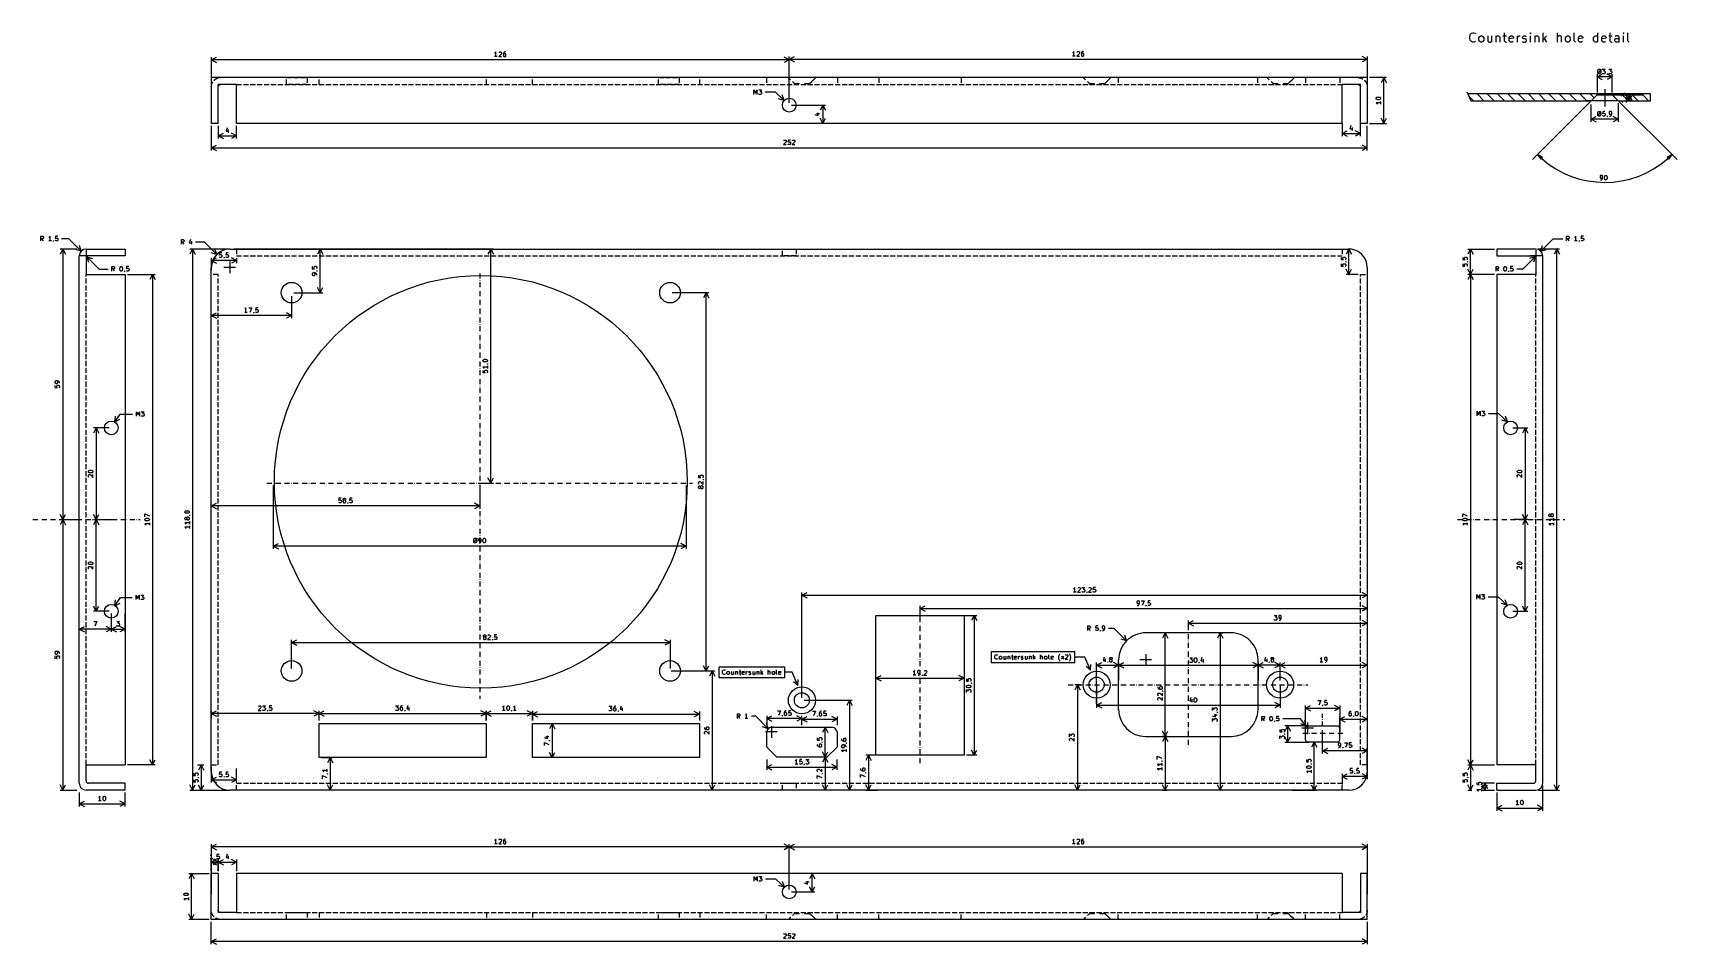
# Model space of a CAD drawing. Header units: millimetres. Extents: x 132 to 491, y -200 to -1.
import ezdxf

# ---------------------------------------------------------------- set-up
doc = ezdxf.new("R2010")
doc.units = ezdxf.units.MM
doc.layers.add('User.3', color=254, linetype='CONTINUOUS', true_color=0xb4dbd2)
doc.layers.add('User.4', color=57, linetype='CONTINUOUS', true_color=0x484848)

msp = doc.modelspace()

# ---------------------------------------------------------------- linework, layer by layer
at = {"layer": 'User.3', "linetype": 'CONTINUOUS'}
for p, q in [((445.644109, -1.99158), (445.739347, -1.610628)), ((445.644109, -2.277295), (445.644109, -1.99158)), ((445.739347, -2.658247), (445.644109, -2.277295)), ((445.739347, -1.610628), (445.834585, -1.420152)), ((445.834585, -2.848723), (445.739347, -2.658247)), ((445.834585, -1.420152), (446.025061, -1.229676)), ((446.025061, -3.0392), (445.834585, -2.848723)), ((446.025061, -1.229676), (446.310776, -1.134438)), ((446.310776, -3.134438), (446.025061, -3.0392)), ((446.310776, -1.134438), (446.501252, -1.134438)), ((446.501252, -3.134438), (446.310776, -3.134438)), ((446.501252, -1.134438), (446.786966, -1.229676)), ((446.786966, -3.0392), (446.501252, -3.134438)), ((446.786966, -1.229676), (446.882204, -1.324914)), ((446.882204, -2.943961), (446.786966, -3.0392)), ((447.644109, -2.182057), (447.739347, -1.99158)), ((447.644109, -2.753485), (447.644109, -2.182057)), ((447.739347, -2.943961), (447.644109, -2.753485)), ((447.739347, -1.99158), (447.834585, -1.896342)), ((447.834585, -3.0392), (447.739347, -2.943961)), ((447.834585, -1.896342), (448.025061, -1.801104)), ((448.025061, -3.134438), (447.834585, -3.0392)), ((448.025061, -1.801104), (448.310776, -1.801104)), ((448.310776, -3.134438), (448.025061, -3.134438)), ((448.310776, -1.801104), (448.501252, -1.896342)), ((448.501252, -3.0392), (448.310776, -3.134438)), ((448.501252, -1.896342), (448.59649, -1.99158)), ((448.59649, -2.943961), (448.501252, -3.0392)), ((448.59649, -1.99158), (448.691728, -2.182057)), ((448.691728, -2.753485), (448.59649, -2.943961)), ((448.691728, -2.182057), (448.691728, -2.753485)), ((449.548871, -1.801104), (449.548871, -2.848723)), ((449.548871, -2.848723), (449.644109, -3.0392)), ((449.644109, -3.0392), (449.834585, -3.134438)), ((449.834585, -3.134438), (450.1203, -3.134438)), ((450.1203, -3.134438), (450.310776, -3.0392)), ((450.310776, -3.0392), (450.406014, -2.943961)), ((450.406014, -1.801104), (450.406014, -3.134438)), ((451.358395, -1.801104), (451.358395, -3.134438)), ((451.358395, -1.99158), (451.453633, -1.896342)), ((451.453633, -1.896342), (451.644109, -1.801104)), ((451.644109, -1.801104), (451.929824, -1.801104)), ((451.929824, -1.801104), (452.1203, -1.896342)), ((452.1203, -1.896342), (452.215538, -2.086819)), ((452.215538, -2.086819), (452.215538, -3.134438)), ((452.882205, -1.801104), (453.644109, -1.801104)), ((453.167919, -1.134438), (453.167919, -2.848723)), ((453.167919, -2.848723), (453.263157, -3.0392)), ((453.263157, -3.0392), (453.453633, -3.134438)), ((453.453633, -3.134438), (453.644109, -3.134438)), ((454.215538, -2.086819), (454.310776, -1.896342)), ((454.215538, -2.848723), (454.215538, -2.086819)), ((455.167919, -2.277295), (454.215538, -2.467771)), ((454.310776, -3.0392), (454.215538, -2.848723)), ((454.310776, -1.896342), (454.501252, -1.801104)), ((454.501252, -3.134438), (454.310776, -3.0392)), ((454.501252, -1.801104), (454.882205, -1.801104)), ((454.882205, -3.134438), (454.501252, -3.134438)), ((454.882205, -1.801104), (455.072681, -1.896342)), ((455.072681, -3.0392), (454.882205, -3.134438)), ((455.072681, -1.896342), (455.167919, -2.086819)), ((455.167919, -2.086819), (455.167919, -2.277295)), ((456.025062, -3.134438), (456.025062, -1.801104)), ((456.025062, -2.182057), (456.1203, -1.99158)), ((456.1203, -1.99158), (456.215538, -1.896342)), ((456.215538, -1.896342), (456.406014, -1.801104)), ((456.406014, -1.801104), (456.596491, -1.801104)), ((457.167919, -2.086819), (457.263157, -1.896342)), ((457.167919, -2.182057), (457.167919, -2.086819)), ((457.263157, -2.372533), (457.167919, -2.182057)), ((457.167919, -3.0392), (457.358395, -3.134438)), ((457.263157, -1.896342), (457.453633, -1.801104)), ((457.453633, -2.467771), (457.263157, -2.372533)), ((457.358395, -3.134438), (457.739347, -3.134438)), ((457.453633, -1.801104), (457.739347, -1.801104)), ((457.739347, -2.467771), (457.453633, -2.467771)), ((457.739347, -1.801104), (457.929824, -1.896342)), ((457.929824, -2.563009), (457.739347, -2.467771)), ((457.739347, -3.134438), (457.929824, -3.0392)), ((458.025062, -2.753485), (457.929824, -2.563009)), ((457.929824, -3.0392), (458.025062, -2.848723)), ((458.025062, -2.848723), (458.025062, -2.753485)), ((458.882205, -1.134438), (458.786967, -1.229676)), ((458.786967, -1.229676), (458.882205, -1.324914)), ((458.977443, -1.229676), (458.882205, -1.134438)), ((458.882205, -1.134438), (458.882205, -1.324914)), ((458.882205, -1.324914), (458.977443, -1.229676)), ((458.882205, -3.134438), (458.882205, -1.801104)), ((459.834586, -1.801104), (459.834586, -3.134438)), ((459.834586, -1.99158), (459.929824, -1.896342)), ((459.929824, -1.896342), (460.1203, -1.801104)), ((460.1203, -1.801104), (460.406015, -1.801104)), ((460.406015, -1.801104), (460.596491, -1.896342)), ((460.596491, -1.896342), (460.691729, -2.086819)), ((460.691729, -2.086819), (460.691729, -3.134438)), ((461.64411, -3.134438), (461.64411, -1.134438)), ((462.406015, -1.801104), (461.64411, -2.563009)), ((461.834586, -2.372533), (462.406015, -3.134438)), ((464.786968, -3.134438), (464.786968, -1.134438)), ((464.882206, -1.896342), (464.786968, -1.99158)), ((465.072682, -1.801104), (464.882206, -1.896342)), ((465.358397, -1.801104), (465.072682, -1.801104)), ((465.548873, -1.896342), (465.358397, -1.801104)), ((465.644111, -2.086819), (465.548873, -1.896342)), ((465.644111, -3.134438), (465.644111, -2.086819)), ((466.501254, -2.182057), (466.596492, -1.99158)), ((466.501254, -2.753485), (466.501254, -2.182057)), ((466.596492, -2.943961), (466.501254, -2.753485)), ((466.596492, -1.99158), (466.69173, -1.896342)), ((466.69173, -3.0392), (466.596492, -2.943961)), ((466.69173, -1.896342), (466.882206, -1.801104)), ((466.882206, -3.134438), (466.69173, -3.0392)), ((466.882206, -1.801104), (467.167921, -1.801104)), ((467.167921, -3.134438), (466.882206, -3.134438)), ((467.167921, -1.801104), (467.358397, -1.896342)), ((467.358397, -3.0392), (467.167921, -3.134438)), ((467.358397, -1.896342), (467.453635, -1.99158)), ((467.453635, -2.943961), (467.358397, -3.0392)), ((467.453635, -1.99158), (467.548873, -2.182057)), ((467.548873, -2.753485), (467.453635, -2.943961)), ((467.548873, -2.182057), (467.548873, -2.753485)), ((468.406016, -2.848723), (468.406016, -1.134438)), ((468.501254, -3.0392), (468.406016, -2.848723)), ((468.69173, -3.134438), (468.501254, -3.0392)), ((469.358397, -2.086819), (469.453635, -1.896342)), ((469.358397, -2.848723), (469.358397, -2.086819)), ((470.310778, -2.277295), (469.358397, -2.467771)), ((469.453635, -3.0392), (469.358397, -2.848723)), ((469.453635, -1.896342), (469.644111, -1.801104)), ((469.644111, -3.134438), (469.453635, -3.0392)), ((469.644111, -1.801104), (470.025064, -1.801104)), ((470.025064, -3.134438), (469.644111, -3.134438)), ((470.025064, -1.801104), (470.21554, -1.896342)), ((470.21554, -3.0392), (470.025064, -3.134438)), ((470.21554, -1.896342), (470.310778, -2.086819)), ((470.310778, -2.086819), (470.310778, -2.277295)), ((472.596493, -2.182057), (472.691731, -1.99158)), ((472.596493, -2.753485), (472.596493, -2.182057)), ((472.691731, -2.943961), (472.596493, -2.753485)), ((472.691731, -1.99158), (472.786969, -1.896342)), ((472.786969, -3.0392), (472.691731, -2.943961)), ((472.786969, -1.896342), (472.977445, -1.801104)), ((472.977445, -3.134438), (472.786969, -3.0392)), ((472.977445, -1.801104), (473.358398, -1.801104)), ((473.358398, -3.134438), (472.977445, -3.134438)), ((473.358398, -1.801104), (473.548874, -1.896342)), ((473.548874, -3.0392), (473.358398, -3.134438)), ((473.548874, -3.134438), (473.548874, -1.134438)), ((474.406017, -2.086819), (474.501255, -1.896342)), ((474.406017, -2.848723), (474.406017, -2.086819)), ((475.358398, -2.277295), (474.406017, -2.467771)), ((474.501255, -3.0392), (474.406017, -2.848723)), ((474.501255, -1.896342), (474.691731, -1.801104)), ((474.691731, -3.134438), (474.501255, -3.0392)), ((474.691731, -1.801104), (475.072684, -1.801104)), ((475.072684, -3.134438), (474.691731, -3.134438)), ((475.072684, -1.801104), (475.26316, -1.896342)), ((475.26316, -3.0392), (475.072684, -3.134438)), ((475.26316, -1.896342), (475.358398, -2.086819)), ((475.358398, -2.086819), (475.358398, -2.277295)), ((475.929827, -1.801104), (476.691731, -1.801104)), ((476.215541, -1.134438), (476.215541, -2.848723)), ((476.215541, -2.848723), (476.310779, -3.0392)), ((476.310779, -3.0392), (476.501255, -3.134438)), ((476.501255, -3.134438), (476.691731, -3.134438)), ((477.26316, -2.658247), (477.358398, -2.467771)), ((477.26316, -2.848723), (477.26316, -2.658247)), ((477.358398, -3.0392), (477.26316, -2.848723)), ((477.548874, -1.801104), (477.358398, -1.896342)), ((477.358398, -2.467771), (477.548874, -2.372533)), ((477.548874, -3.134438), (477.358398, -3.0392)), ((477.929827, -1.801104), (477.548874, -1.801104)), ((477.548874, -2.372533), (478.025065, -2.372533)), ((478.025065, -3.134438), (477.548874, -3.134438)), ((478.120303, -1.896342), (477.929827, -1.801104)), ((478.025065, -2.372533), (478.215541, -2.277295)), ((478.215541, -3.0392), (478.025065, -3.134438)), ((478.215541, -2.086819), (478.120303, -1.896342)), ((478.215541, -3.134438), (478.215541, -2.086819)), ((479.167922, -1.134438), (479.072684, -1.229676)), ((479.072684, -1.229676), (479.167922, -1.324914)), ((479.26316, -1.229676), (479.167922, -1.134438)), ((479.167922, -1.134438), (479.167922, -1.324914)), ((479.167922, -1.324914), (479.26316, -1.229676)), ((479.167922, -3.134438), (479.167922, -1.801104)), ((480.120303, -2.848723), (480.120303, -1.134438)), ((480.215541, -3.0392), (480.120303, -2.848723)), ((480.406017, -3.134438), (480.215541, -3.0392)), ((171.3, -7), (172.426504, -6.413579)), ((171.3, -6.41358), (171.3, -15.4)), ((297.3, -7), (171.3, -7)), ((171.3, -7), (172.426504, -7.586421)), ((233.157143, -5.542914), (233.061905, -5.590533)), ((233.633333, -6.304819), (233.061905, -6.304819)), ((233.252381, -5.447676), (233.157143, -5.542914)), ((233.347619, -5.304819), (233.252381, -5.447676)), ((233.347619, -6.304819), (233.347619, -5.304819)), ((234.538095, -5.73339), (233.966667, -6.304819)), ((233.966667, -6.304819), (234.585714, -6.304819)), ((234.014286, -5.400057), (234.061905, -5.352438)), ((234.061905, -5.352438), (234.157143, -5.304819)), ((234.157143, -5.304819), (234.395238, -5.304819)), ((234.395238, -5.304819), (234.490476, -5.352438)), ((234.490476, -5.352438), (234.538095, -5.400057)), ((234.538095, -5.400057), (234.585714, -5.495295)), ((234.585714, -5.590533), (234.538095, -5.73339)), ((234.585714, -5.495295), (234.585714, -5.590533)), ((235.014286, -5.542914), (234.966667, -5.73339)), ((234.966667, -5.73339), (234.966667, -6.114342)), ((235.014286, -5.781009), (234.966667, -5.876247)), ((234.966667, -6.114342), (235.014286, -6.20958)), ((235.109524, -5.400057), (235.014286, -5.542914)), ((235.061905, -5.73339), (235.014286, -5.781009)), ((235.014286, -6.20958), (235.061905, -6.2572)), ((235.157143, -5.685771), (235.061905, -5.73339)), ((235.061905, -6.2572), (235.157143, -6.304819)), ((235.157143, -5.352438), (235.109524, -5.400057)), ((235.252381, -5.304819), (235.157143, -5.352438)), ((235.347619, -5.685771), (235.157143, -5.685771)), ((235.157143, -6.304819), (235.347619, -6.304819)), ((235.442857, -5.304819), (235.252381, -5.304819)), ((235.442857, -5.73339), (235.347619, -5.685771)), ((235.347619, -6.304819), (235.442857, -6.2572)), ((235.490476, -5.781009), (235.442857, -5.73339)), ((235.442857, -6.2572), (235.490476, -6.20958)), ((235.538095, -5.876247), (235.490476, -5.781009)), ((235.490476, -6.20958), (235.538095, -6.114342)), ((235.538095, -6.114342), (235.538095, -5.876247)), ((297.3, -7), (296.173496, -6.413579)), ((297.3, -7), (296.173496, -7.586421)), ((297.3, -6.9), (298.426504, -6.313579)), ((297.3, -16.4), (297.3, -6.31358)), ((297.3, -16.4), (297.3, -6.41358)), ((297.3, -6.9), (423.3, -6.9)), ((297.3, -6.9), (298.426504, -7.486421)), ((359.157143, -5.442914), (359.061905, -5.490533)), ((359.633333, -6.204819), (359.061905, -6.204819)), ((359.252381, -5.347676), (359.157143, -5.442914)), ((359.347619, -5.204819), (359.252381, -5.347676)), ((359.347619, -6.204819), (359.347619, -5.204819)), ((360.538095, -5.63339), (359.966667, -6.204819)), ((359.966667, -6.204819), (360.585714, -6.204819)), ((360.014286, -5.300057), (360.061905, -5.252438)), ((360.061905, -5.252438), (360.157143, -5.204819)), ((360.157143, -5.204819), (360.395238, -5.204819)), ((360.395238, -5.204819), (360.490476, -5.252438)), ((360.490476, -5.252438), (360.538095, -5.300057)), ((360.538095, -5.300057), (360.585714, -5.395295)), ((360.585714, -5.490533), (360.538095, -5.63339)), ((360.585714, -5.395295), (360.585714, -5.490533)), ((361.014286, -5.442914), (360.966667, -5.63339)), ((360.966667, -5.63339), (360.966667, -6.014342)), ((361.014286, -5.681009), (360.966667, -5.776247)), ((360.966667, -6.014342), (361.014286, -6.10958)), ((361.109524, -5.300057), (361.014286, -5.442914)), ((361.061905, -5.63339), (361.014286, -5.681009)), ((361.014286, -6.10958), (361.061905, -6.1572)), ((361.157143, -5.585771), (361.061905, -5.63339)), ((361.061905, -6.1572), (361.157143, -6.204819)), ((361.157143, -5.252438), (361.109524, -5.300057)), ((361.252381, -5.204819), (361.157143, -5.252438)), ((361.347619, -5.585771), (361.157143, -5.585771)), ((361.157143, -6.204819), (361.347619, -6.204819)), ((361.442857, -5.204819), (361.252381, -5.204819)), ((361.442857, -5.63339), (361.347619, -5.585771)), ((361.347619, -6.204819), (361.442857, -6.1572)), ((361.490476, -5.681009), (361.442857, -5.63339)), ((361.442857, -6.1572), (361.490476, -6.10958)), ((361.538095, -5.776247), (361.490476, -5.681009)), ((361.490476, -6.10958), (361.538095, -6.014342)), ((361.538095, -6.014342), (361.538095, -5.776247)), ((423.3, -6.9), (422.173496, -6.313579)), ((423.3, -6.9), (422.173496, -7.486421)), ((423.3, -6.31358), (423.3, -15.4)), ((473.416581, -10.738632), (474.543085, -10.152211)), ((473.416581, -10.152212), (473.416581, -14.160268)), ((476.71847, -10.738632), (473.416581, -10.738632)), ((473.416581, -10.738632), (474.543085, -11.325053)), ((474.258001, -9.043451), (473.496097, -10.043451)), ((473.543716, -9.376784), (473.591335, -9.186308)), ((473.543716, -9.710117), (473.543716, -9.376784)), ((473.591335, -9.900593), (473.543716, -9.710117)), ((473.591335, -9.186308), (473.686573, -9.09107)), ((473.686573, -9.995832), (473.591335, -9.900593)), ((473.686573, -9.09107), (473.781811, -9.043451)), ((473.781811, -10.043451), (473.686573, -9.995832)), ((473.781811, -9.043451), (473.972287, -9.043451)), ((473.972287, -10.043451), (473.781811, -10.043451)), ((473.972287, -9.043451), (474.067525, -9.09107)), ((474.067525, -9.995832), (473.972287, -10.043451)), ((474.067525, -9.09107), (474.162763, -9.186308)), ((474.162763, -9.900593), (474.067525, -9.995832)), ((474.162763, -9.186308), (474.210382, -9.376784)), ((474.210382, -9.710117), (474.162763, -9.900593)), ((474.210382, -9.376784), (474.210382, -9.710117)), ((474.543716, -9.043451), (475.162763, -9.043451)), ((474.591335, -9.995832), (474.543716, -9.948212)), ((474.686573, -10.043451), (474.591335, -9.995832)), ((474.972287, -10.043451), (474.686573, -10.043451)), ((475.162763, -9.043451), (474.82943, -9.424403)), ((474.82943, -9.424403), (474.972287, -9.424403)), ((474.972287, -9.424403), (475.067525, -9.472022)), ((475.067525, -9.995832), (474.972287, -10.043451)), ((475.067525, -9.472022), (475.115144, -9.519641)), ((475.115144, -9.948212), (475.067525, -9.995832)), ((475.115144, -9.519641), (475.162763, -9.614879)), ((475.162763, -9.852974), (475.115144, -9.948212)), ((475.162763, -9.614879), (475.162763, -9.852974)), ((475.591335, -10.138689), (475.543716, -10.186308)), ((475.638954, -10.043451), (475.591335, -10.138689)), ((476.71847, -10.738632), (475.591966, -10.152211)), ((476.71847, -10.738632), (475.591966, -11.325053)), ((475.638954, -9.995832), (475.638954, -10.043451)), ((475.972287, -9.043451), (476.591334, -9.043451)), ((476.019906, -9.995832), (475.972287, -9.948212)), ((476.115144, -10.043451), (476.019906, -9.995832)), ((476.400858, -10.043451), (476.115144, -10.043451)), ((476.591334, -9.043451), (476.258001, -9.424403)), ((476.258001, -9.424403), (476.400858, -9.424403)), ((476.400858, -9.424403), (476.496096, -9.472022)), ((476.496096, -9.995832), (476.400858, -10.043451)), ((476.496096, -9.472022), (476.543715, -9.519641)), ((476.543715, -9.948212), (476.496096, -9.995832)), ((476.543715, -9.519641), (476.591334, -9.614879)), ((476.591334, -9.852974), (476.543715, -9.948212)), ((476.591334, -9.614879), (476.591334, -9.852974)), ((476.71847, -14.161368), (476.71847, -10.152212)), ((171.3, -10.9), (171.3, -20.9)), ((423.3, -10.9), (171.3, -10.9)), ((171.3, -12.9), (171.300076, -12.882547)), ((171.300076, -12.882547), (171.300305, -12.865095)), ((171.300305, -12.865095), (171.300685, -12.847646)), ((171.300685, -12.847646), (171.301218, -12.830201)), ((171.301218, -12.830201), (171.301904, -12.812761)), ((171.301904, -12.812761), (171.302741, -12.795328)), ((171.302741, -12.795328), (171.30373, -12.777903)), ((171.30373, -12.777903), (171.304872, -12.760487)), ((171.304872, -12.760487), (171.306165, -12.743082)), ((171.306165, -12.743082), (171.307611, -12.725689)), ((171.307611, -12.725689), (171.309208, -12.708308)), ((171.309208, -12.708308), (171.310956, -12.690943)), ((171.310956, -12.690943), (171.312856, -12.673594)), ((171.312856, -12.673594), (171.314908, -12.656261)), ((171.314908, -12.656261), (171.31711, -12.638948)), ((171.31711, -12.638948), (171.319464, -12.621654)), ((171.319464, -12.621654), (171.321968, -12.604381)), ((171.321968, -12.604381), (171.324623, -12.587131)), ((171.324623, -12.587131), (171.327429, -12.569905)), ((171.327429, -12.569905), (171.330384, -12.552704)), ((171.330384, -12.552704), (171.33349, -12.535529)), ((171.33349, -12.535529), (171.336746, -12.518382)), ((171.336746, -12.518382), (171.340151, -12.501264)), ((171.340151, -12.501264), (171.343705, -12.484177)), ((171.343705, -12.484177), (171.347408, -12.467121)), ((171.347408, -12.467121), (171.35126, -12.450098)), ((171.35126, -12.450098), (171.35526, -12.433109)), ((171.35526, -12.433109), (171.359409, -12.416156)), ((171.359409, -12.416156), (171.363705, -12.39924)), ((171.363705, -12.39924), (171.368148, -12.382362)), ((171.368148, -12.382362), (171.372739, -12.365523)), ((171.372739, -12.365523), (171.377477, -12.348725)), ((171.377477, -12.348725), (171.382361, -12.331969)), ((171.382361, -12.331969), (171.38739, -12.315257)), ((171.38739, -12.315257), (171.392566, -12.298588)), ((171.392566, -12.298588), (171.397887, -12.281966)), ((171.397887, -12.281966), (171.403353, -12.265391)), ((171.403353, -12.265391), (171.408963, -12.248864)), ((171.408963, -12.248864), (171.414717, -12.232386)), ((171.414717, -12.232386), (171.420615, -12.21596)), ((171.420615, -12.21596), (171.426656, -12.199585)), ((171.426656, -12.199585), (171.432839, -12.183264)), ((171.432839, -12.183264), (171.439165, -12.166998)), ((171.439165, -12.166998), (171.445632, -12.150787)), ((171.445632, -12.150787), (171.452241, -12.134633)), ((171.452241, -12.134633), (171.45899, -12.118538)), ((171.45899, -12.118538), (171.46588, -12.102502)), ((171.46588, -12.102502), (171.472909, -12.086527)), ((171.472909, -12.086527), (171.480077, -12.070614)), ((171.480077, -12.070614), (171.487384, -12.054763)), ((171.487384, -12.054763), (171.494829, -12.038978)), ((171.494829, -12.038978), (171.502412, -12.023258)), ((171.502412, -12.023258), (171.510131, -12.007604)), ((171.510131, -12.007604), (171.517987, -11.992019)), ((171.517987, -11.992019), (171.525978, -11.976503)), ((171.525978, -11.976503), (171.534105, -11.961057)), ((171.534105, -11.961057), (171.542366, -11.945682)), ((171.542366, -11.945682), (171.550761, -11.930381)), ((171.550761, -11.930381), (171.559289, -11.915153)), ((171.559289, -11.915153), (171.567949, -11.9)), ((171.567949, -11.9), (171.576742, -11.884923)), ((171.576742, -11.884923), (171.585665, -11.869924)), ((171.585665, -11.869924), (171.59472, -11.855003)), ((171.59472, -11.855003), (171.594951, -11.854626)), ((171.836622, -11.536722), (171.848575, -11.524004)), ((171.848575, -11.524004), (171.860638, -11.511391)), ((171.860638, -11.511391), (171.87281, -11.498883)), ((171.87281, -11.498883), (171.885091, -11.486482)), ((171.885091, -11.486482), (171.89748, -11.474188)), ((171.89748, -11.474188), (171.909976, -11.462004)), ((171.909976, -11.462004), (171.922578, -11.449928)), ((171.922578, -11.449928), (171.935284, -11.437963)), ((171.935284, -11.437963), (171.948095, -11.42611)), ((171.948095, -11.42611), (171.961008, -11.414368)), ((171.961008, -11.414368), (171.974024, -11.40274)), ((171.974024, -11.40274), (171.98714, -11.391226)), ((171.98714, -11.391226), (172.000356, -11.379827)), ((172.000356, -11.379827), (172.013672, -11.368543)), ((172.013672, -11.368543), (172.027085, -11.357376)), ((172.027085, -11.357376), (172.040595, -11.346327)), ((172.040595, -11.346327), (172.054201, -11.335396)), ((172.054201, -11.335396), (172.067902, -11.324584)), ((172.067902, -11.324584), (172.081697, -11.313892)), ((172.081697, -11.313892), (172.095585, -11.303321)), ((172.095585, -11.303321), (172.109564, -11.292871)), ((172.109564, -11.292871), (172.123634, -11.282544)), ((172.123634, -11.282544), (172.137794, -11.27234)), ((172.137794, -11.27234), (172.152042, -11.26226)), ((172.152042, -11.26226), (172.166377, -11.252305)), ((172.166377, -11.252305), (172.180799, -11.242475)), ((172.180799, -11.242475), (172.195306, -11.232771)), ((172.195306, -11.232771), (172.209898, -11.223195)), ((172.209898, -11.223195), (172.224572, -11.213746)), ((172.224572, -11.213746), (172.239328, -11.204425)), ((172.239328, -11.204425), (172.254165, -11.195234)), ((172.254165, -11.195234), (172.269081, -11.186172)), ((172.269081, -11.186172), (172.284076, -11.177241)), ((172.284076, -11.177241), (172.299149, -11.168441)), ((172.299149, -11.168441), (172.314297, -11.159773)), ((172.314297, -11.159773), (172.329521, -11.151237)), ((172.329521, -11.151237), (172.344819, -11.142835)), ((172.344819, -11.142835), (172.360189, -11.134567)), ((172.360189, -11.134567), (172.375631, -11.126433)), ((172.375631, -11.126433), (172.391143, -11.118434)), ((172.391143, -11.118434), (172.406725, -11.11057)), ((172.406725, -11.11057), (172.422374, -11.102843)), ((172.422374, -11.102843), (172.438091, -11.095253)), ((172.438091, -11.095253), (172.453873, -11.0878)), ((172.453873, -11.0878), (172.469719, -11.080485)), ((172.469719, -11.080485), (172.485629, -11.073309)), ((172.485629, -11.073309), (172.5016, -11.066272)), ((172.5016, -11.066272), (172.517633, -11.059375)), ((172.517633, -11.059375), (172.533725, -11.052617)), ((172.533725, -11.052617), (172.549875, -11.046001)), ((172.549875, -11.046001), (172.566083, -11.039525)), ((172.566083, -11.039525), (172.582346, -11.033192)), ((172.582346, -11.033192), (172.598664, -11.027)), ((172.598664, -11.027), (172.615036, -11.020951)), ((172.615036, -11.020951), (172.63146, -11.015045)), ((172.63146, -11.015045), (172.647934, -11.009283)), ((172.647934, -11.009283), (172.664458, -11.003665)), ((172.664458, -11.003665), (172.681031, -10.998191)), ((172.681031, -10.998191), (172.697651, -10.992862)), ((172.697651, -10.992862), (172.714316, -10.987678)), ((172.714316, -10.987678), (172.731027, -10.98264)), ((172.731027, -10.98264), (172.74778, -10.977748)), ((172.74778, -10.977748), (172.764576, -10.973002)), ((172.764576, -10.973002), (172.765002, -10.972884)), ((172.8, -20.9), (172.8, -12.4)), ((176.8, -12.4), (172.8, -12.4)), ((172.8, -12.9), (172.800019, -12.895637)), ((172.800019, -12.895637), (172.800076, -12.891274)), ((172.800076, -12.891274), (172.800171, -12.886912)), ((172.800171, -12.886912), (172.800305, -12.88255)), ((172.800305, -12.88255), (172.800476, -12.87819)), ((172.800476, -12.87819), (172.800685, -12.873832)), ((172.800685, -12.873832), (172.800933, -12.869476)), ((172.800933, -12.869476), (172.801218, -12.865122)), ((172.801218, -12.865122), (172.801541, -12.86077)), ((172.801541, -12.86077), (172.801903, -12.856422)), ((172.801903, -12.856422), (172.802302, -12.852077)), ((172.802302, -12.852077), (172.802739, -12.847736)), ((172.802739, -12.847736), (172.803214, -12.843398)), ((172.803214, -12.843398), (172.803727, -12.839065)), ((172.803727, -12.839065), (172.804278, -12.834737)), ((172.804278, -12.834737), (172.804866, -12.830413)), ((172.804866, -12.830413), (172.805492, -12.826095)), ((172.805492, -12.826095), (172.806156, -12.821783)), ((172.806156, -12.821783), (172.806857, -12.817476)), ((172.806857, -12.817476), (172.807596, -12.813176)), ((172.807596, -12.813176), (172.808373, -12.808882)), ((172.808373, -12.808882), (172.809186, -12.804596)), ((172.809186, -12.804596), (172.810038, -12.800316)), ((172.810038, -12.800316), (172.810926, -12.796044)), ((172.810926, -12.796044), (172.811852, -12.79178)), ((172.811852, -12.79178), (172.812815, -12.787524)), ((172.812815, -12.787524), (172.813815, -12.783277)), ((172.813815, -12.783277), (172.814852, -12.779039)), ((172.814852, -12.779039), (172.815926, -12.77481)), ((172.815926, -12.77481), (172.817037, -12.77059)), ((172.817037, -12.77059), (172.818185, -12.766381)), ((172.818185, -12.766381), (172.819369, -12.762181)), ((172.819369, -12.762181), (172.82059, -12.757992)), ((172.82059, -12.757992), (172.821848, -12.753814)), ((172.821848, -12.753814), (172.823142, -12.749647)), ((172.823142, -12.749647), (172.824472, -12.745492)), ((172.824472, -12.745492), (172.825838, -12.741348)), ((172.825838, -12.741348), (172.827241, -12.737216)), ((172.827241, -12.737216), (172.828679, -12.733097)), ((172.828679, -12.733097), (172.830154, -12.72899)), ((172.830154, -12.72899), (172.831664, -12.724896)), ((172.831664, -12.724896), (172.83321, -12.720816)), ((172.83321, -12.720816), (172.834791, -12.716749)), ((172.834791, -12.716749), (172.836408, -12.712697)), ((172.836408, -12.712697), (172.83806, -12.708658)), ((172.83806, -12.708658), (172.839748, -12.704634)), ((172.839748, -12.704634), (172.84147, -12.700625)), ((172.84147, -12.700625), (172.843227, -12.696632)), ((172.843227, -12.696632), (172.845019, -12.692653)), ((172.845019, -12.692653), (172.846846, -12.688691)), ((172.846846, -12.688691), (172.848707, -12.684744)), ((172.848707, -12.684744), (172.850603, -12.680814)), ((172.850603, -12.680814), (172.852533, -12.676901)), ((172.852533, -12.676901), (172.854497, -12.673005)), ((172.854497, -12.673005), (172.856495, -12.669126)), ((172.856495, -12.669126), (172.858526, -12.665264)), ((172.858526, -12.665264), (172.860591, -12.661421)), ((172.860591, -12.661421), (172.86269, -12.657595)), ((172.86269, -12.657595), (172.864822, -12.653788)), ((172.864822, -12.653788), (172.866987, -12.65)), ((172.866987, -12.65), (172.869185, -12.646231)), ((172.869185, -12.646231), (172.871416, -12.642481)), ((172.871416, -12.642481), (172.87368, -12.638751)), ((172.87368, -12.638751), (172.875976, -12.63504)), ((172.875976, -12.63504), (172.878304, -12.63135)), ((172.878304, -12.63135), (172.880665, -12.62768)), ((172.880665, -12.62768), (172.883057, -12.624032)), ((172.883057, -12.624032), (172.885481, -12.620404)), ((172.885481, -12.620404), (172.887937, -12.616797)), ((172.887937, -12.616797), (172.890424, -12.613212)), ((172.890424, -12.613212), (172.892942, -12.609649)), ((172.892942, -12.609649), (172.895492, -12.606107)), ((172.895492, -12.606107), (172.898072, -12.602589)), ((172.898072, -12.602589), (172.900682, -12.599092)), ((172.900682, -12.599092), (172.903323, -12.595619)), ((172.903323, -12.595619), (172.905995, -12.592169)), ((172.905995, -12.592169), (172.908696, -12.588743)), ((172.908696, -12.588743), (172.911427, -12.58534)), ((172.911427, -12.58534), (172.914188, -12.581961)), ((172.914188, -12.581961), (172.916978, -12.578606)), ((172.916978, -12.578606), (172.919797, -12.575276)), ((172.919797, -12.575276), (172.922645, -12.57197)), ((172.922645, -12.57197), (172.925522, -12.56869)), ((172.925522, -12.56869), (172.928428, -12.565435)), ((172.928428, -12.565435), (172.931361, -12.562205)), ((172.931361, -12.562205), (172.934323, -12.559001)), ((172.934323, -12.559001), (172.937313, -12.555823)), ((172.937313, -12.555823), (172.94033, -12.552671)), ((172.94033, -12.552671), (172.943375, -12.549545)), ((172.943375, -12.549545), (172.946447, -12.546447)), ((172.946447, -12.546447), (172.949545, -12.543375)), ((172.949545, -12.543375), (172.952671, -12.54033)), ((172.952671, -12.54033), (172.955823, -12.537313)), ((172.955823, -12.537313), (172.959001, -12.534323)), ((172.959001, -12.534323), (172.962205, -12.531361)), ((172.962205, -12.531361), (172.965435, -12.528428)), ((172.965435, -12.528428), (172.96869, -12.525522)), ((172.96869, -12.525522), (172.97197, -12.522645)), ((172.97197, -12.522645), (172.975276, -12.519797)), ((172.975276, -12.519797), (172.978606, -12.516978)), ((172.978606, -12.516978), (172.981961, -12.514188)), ((172.981961, -12.514188), (172.98534, -12.511427)), ((172.98534, -12.511427), (172.988743, -12.508696)), ((172.988743, -12.508696), (172.992169, -12.505995)), ((172.992169, -12.505995), (172.995619, -12.503323)), ((172.995619, -12.503323), (172.999092, -12.500682)), ((172.999092, -12.500682), (173.002589, -12.498072)), ((173.002589, -12.498072), (173.006107, -12.495492)), ((173.006107, -12.495492), (173.009649, -12.492942)), ((173.009649, -12.492942), (173.013212, -12.490424)), ((173.013212, -12.490424), (173.016797, -12.487937)), ((173.016797, -12.487937), (173.020404, -12.485481)), ((173.020404, -12.485481), (173.024032, -12.483057)), ((173.024032, -12.483057), (173.02768, -12.480665)), ((173.02768, -12.480665), (173.03135, -12.478304)), ((173.03135, -12.478304), (173.03504, -12.475976)), ((173.03504, -12.475976), (173.038751, -12.47368)), ((173.038751, -12.47368), (173.042481, -12.471416)), ((173.042481, -12.471416), (173.046231, -12.469185)), ((173.046231, -12.469185), (173.05, -12.466987)), ((173.05, -12.466987), (173.053788, -12.464822)), ((173.053788, -12.464822), (173.057595, -12.46269)), ((173.057595, -12.46269), (173.061421, -12.460591)), ((173.061421, -12.460591), (173.065264, -12.458526)), ((173.065264, -12.458526), (173.069126, -12.456495)), ((173.069126, -12.456495), (173.073005, -12.454497)), ((173.073005, -12.454497), (173.076901, -12.452533)), ((173.076901, -12.452533), (173.080814, -12.450603)), ((173.080814, -12.450603), (173.084744, -12.448707)), ((173.084744, -12.448707), (173.088691, -12.446846)), ((173.088691, -12.446846), (173.092653, -12.445019)), ((173.092653, -12.445019), (173.096632, -12.443227)), ((173.096632, -12.443227), (173.100625, -12.44147)), ((173.100625, -12.44147), (173.104634, -12.439748)), ((173.104634, -12.439748), (173.108658, -12.43806)), ((173.108658, -12.43806), (173.112697, -12.436408)), ((173.112697, -12.436408), (173.116749, -12.434791)), ((173.116749, -12.434791), (173.120816, -12.43321)), ((173.120816, -12.43321), (173.124896, -12.431664)), ((173.124896, -12.431664), (173.12899, -12.430154)), ((173.12899, -12.430154), (173.133097, -12.428679)), ((173.133097, -12.428679), (173.137216, -12.427241)), ((173.137216, -12.427241), (173.141348, -12.425838)), ((173.141348, -12.425838), (173.145492, -12.424472)), ((173.145492, -12.424472), (173.149647, -12.423142)), ((173.149647, -12.423142), (173.153814, -12.421848)), ((173.153814, -12.421848), (173.157992, -12.42059)), ((173.157992, -12.42059), (173.162181, -12.419369)), ((173.158526, -10.90501), (173.17594, -10.903851)), ((173.162181, -12.419369), (173.166381, -12.418185)), ((173.166381, -12.418185), (173.17059, -12.417037)), ((173.17059, -12.417037), (173.17481, -12.415926)), ((173.17481, -12.415926), (173.179039, -12.414852)), ((173.17594, -10.903851), (173.193365, -10.902845)), ((173.179039, -12.414852), (173.183277, -12.413815)), ((173.183277, -12.413815), (173.187524, -12.412815)), ((173.187524, -12.412815), (173.19178, -12.411852)), ((173.19178, -12.411852), (173.196044, -12.410926)), ((173.193365, -10.902845), (173.210797, -10.90199)), ((173.196044, -12.410926), (173.200316, -12.410038)), ((173.200316, -12.410038), (173.204596, -12.409186)), ((173.204596, -12.409186), (173.208882, -12.408373)), ((173.208882, -12.408373), (173.213176, -12.407596)), ((173.210797, -10.90199), (173.228236, -10.901288)), ((173.213176, -12.407596), (173.217476, -12.406857)), ((173.217476, -12.406857), (173.221783, -12.406156)), ((173.221783, -12.406156), (173.226095, -12.405492)), ((173.226095, -12.405492), (173.230413, -12.404866)), ((173.228236, -10.901288), (173.24568, -10.900738)), ((173.230413, -12.404866), (173.234737, -12.404278)), ((173.234737, -12.404278), (173.239065, -12.403727)), ((173.239065, -12.403727), (173.243398, -12.403214)), ((173.243398, -12.403214), (173.247736, -12.402739)), ((173.24568, -10.900738), (173.263129, -10.90034)), ((173.247736, -12.402739), (173.252077, -12.402302)), ((173.252077, -12.402302), (173.256422, -12.401903)), ((173.256422, -12.401903), (173.26077, -12.401541)), ((173.26077, -12.401541), (173.265122, -12.401218)), ((173.263129, -10.90034), (173.280581, -10.900094)), ((173.265122, -12.401218), (173.269476, -12.400933)), ((173.269476, -12.400933), (173.273832, -12.400685)), ((173.273832, -12.400685), (173.27819, -12.400476)), ((173.27819, -12.400476), (173.28255, -12.400305)), ((173.280581, -10.900094), (173.298034, -10.900001)), ((173.28255, -12.400305), (173.286912, -12.400171)), ((173.286912, -12.400171), (173.291274, -12.400076)), ((173.291274, -12.400076), (173.295637, -12.400019)), ((173.295637, -12.400019), (173.3, -12.4)), ((173.298034, -10.900001), (173.3, -10.9)), ((176.8, -12.4), (177.9, -12.4)), ((176.8, -20.9), (176.8, -12.4)), ((178.3, -12.4), (179.4, -12.4)), ((179.8, -12.4), (180.9, -12.4)), ((181.3, -12.4), (182.4, -12.4)), ((182.8, -12.4), (183.9, -12.4)), ((184.3, -12.4), (185.4, -12.4)), ((185.8, -12.4), (186.9, -12.4)), ((187.3, -12.4), (188.4, -12.4)), ((187.7, -10.9), (188.8, -10.9)), ((187.7, -12.4), (187.7, -11.3)), ((189.193019, -12.4), (188.093019, -12.4)), ((188.8, -12.4), (189.9, -12.4)), ((189.2, -10.9), (190.3, -10.9)), ((190.693019, -12.4), (189.593019, -12.4)), ((190.3, -12.4), (191.4, -12.4)), ((190.7, -10.9), (191.8, -10.9)), ((192.193019, -12.4), (191.093019, -12.4)), ((191.8, -12.4), (192.9, -12.4)), ((192.193019, -10.9), (192.193019, -12)), ((193.3, -12.4), (194.4, -12.4)), ((194.8, -12.4), (194.8, -11.3)), ((194.8, -12.4), (195.9, -12.4)), ((196.3, -12.4), (197.4, -12.4)), ((197.8, -12.4), (198.9, -12.4)), ((199.3, -12.4), (200.4, -12.4)), ((200.8, -12.4), (201.9, -12.4)), ((202.3, -12.4), (203.4, -12.4)), ((203.8, -12.4), (204.9, -12.4)), ((205.3, -12.4), (206.4, -12.4)), ((206.8, -12.4), (207.9, -12.4)), ((208.3, -12.4), (209.4, -12.4)), ((209.8, -12.4), (210.9, -12.4)), ((211.3, -12.4), (212.4, -12.4)), ((212.8, -12.4), (213.9, -12.4)), ((214.3, -12.4), (215.4, -12.4)), ((215.8, -12.4), (216.9, -12.4)), ((217.3, -12.4), (218.4, -12.4)), ((218.8, -12.4), (219.9, -12.4)), ((220.3, -12.4), (221.4, -12.4)), ((221.8, -12.4), (222.9, -12.4)), ((223.3, -12.4), (224.4, -12.4)), ((224.8, -12.4), (225.9, -12.4)), ((226.3, -12.4), (227.4, -12.4)), ((227.8, -12.4), (228.9, -12.4)), ((229.3, -12.4), (230.4, -12.4)), ((230.8, -12.4), (231.9, -12.4)), ((231.3, -12.4), (231.3, -11.3)), ((232.3, -12.4), (233.4, -12.4)), ((233.8, -12.4), (234.9, -12.4)), ((235.3, -12.4), (236.4, -12.4)), ((236.8, -12.4), (237.9, -12.4)), ((238.3, -12.4), (239.4, -12.4)), ((239.8, -12.4), (240.9, -12.4)), ((241.3, -12.4), (241.3, -11.3)), ((241.3, -12.4), (242.4, -12.4)), ((242.8, -12.4), (243.9, -12.4)), ((244.3, -12.4), (245.4, -12.4)), ((245.8, -12.4), (246.9, -12.4)), ((247.3, -12.4), (248.4, -12.4)), ((248.8, -12.4), (249.9, -12.4)), ((250.3, -12.4), (251.4, -12.4)), ((251.8, -12.4), (252.9, -12.4)), ((253.3, -12.4), (254.4, -12.4)), ((254.8, -12.4), (255.9, -12.4)), ((256.3, -12.4), (257.4, -12.4)), ((257.8, -12.4), (258.9, -12.4)), ((259.3, -12.4), (260.4, -12.4)), ((260.8, -12.4), (261.9, -12.4)), ((262.3, -12.4), (263.4, -12.4)), ((263.8, -12.4), (264.9, -12.4)), ((265.3, -12.4), (266.4, -12.4)), ((266.8, -12.4), (267.9, -12.4)), ((268.3, -12.4), (269.4, -12.4)), ((268.810472, -10.9), (269.910472, -10.9)), ((268.810472, -12.4), (268.810472, -11.3)), ((270.303491, -12.4), (269.203491, -12.4)), ((269.8, -12.4), (270.9, -12.4)), ((270.310472, -10.9), (271.410472, -10.9)), ((271.803491, -12.4), (270.703491, -12.4)), ((271.3, -12.4), (272.4, -12.4)), ((271.810472, -10.9), (272.910472, -10.9)), ((273.303491, -12.4), (272.203491, -12.4)), ((272.8, -12.4), (273.9, -12.4)), ((273.303491, -10.9), (273.303491, -12)), ((274.3, -12.4), (275.4, -12.4)), ((275.8, -12.4), (276.9, -12.4)), ((277.3, -12.4), (278.4, -12.4)), ((277.8, -12.4), (277.8, -11.3)), ((278.8, -12.4), (279.9, -12.4)), ((280.3, -12.4), (281.4, -12.4)), ((281.8, -12.4), (282.9, -12.4)), ((283.3, -12.4), (284.4, -12.4)), ((284.8, -12.4), (285.9, -12.4)), ((286.3, -12.4), (287.4, -12.4)), ((287.8, -12.4), (288.9, -12.4)), ((289.3, -12.4), (290.4, -12.4)), ((289.590476, -14.554819), (289.590476, -13.554819)), ((289.590476, -13.554819), (289.923809, -14.269104)), ((289.923809, -14.269104), (290.257142, -13.554819)), ((290.257142, -13.554819), (290.257142, -14.554819)), ((290.638095, -13.554819), (291.257142, -13.554819)), ((290.8, -12.4), (291.9, -12.4)), ((291.257142, -13.554819), (290.923809, -13.935771)), ((290.923809, -13.935771), (291.066666, -13.935771)), ((291.066666, -13.935771), (291.161904, -13.98339)), ((291.161904, -13.98339), (291.209523, -14.031009)), ((291.209523, -14.031009), (291.257142, -14.126247)), ((291.257142, -14.126247), (291.257142, -14.364342)), ((294.3, -14.1), (292.072619, -14.1)), ((292.3, -10.9), (292.3, -12)), ((292.3, -12.4), (293.4, -12.4)), ((293.8, -12.4), (294.9, -12.4)), ((296.184472, -15.858841), (294.3, -14.1)), ((295.3, -12.4), (296.4, -12.4)), ((296.8, -12.4), (297.9, -12.4)), ((297.541761, -11.364251), (297.097258, -10.919752)), ((298.430745, -12.189749), (297.986242, -11.745215)), ((298.3, -12.4), (299.4, -12.4)), ((298.430745, -12.189749), (299.510242, -12.189749)), ((298.430745, -12.253249), (298.430745, -12.189749)), ((298.430745, -12.316714), (298.430745, -12.253249)), ((298.430745, -12.380249), (298.430745, -12.253249)), ((298.430745, -12.380249), (298.430745, -12.316714)), ((299.8, -12.4), (300.9, -12.4)), ((300.589736, -12.189749), (301.73273, -12.189749)), ((301.3, -12.4), (302.4, -12.4)), ((301.73273, -12.189749), (302.177233, -11.745215)), ((301.73273, -12.253249), (301.73273, -12.189749)), ((301.73273, -12.316714), (301.73273, -12.253249)), ((301.73273, -12.380249), (301.73273, -12.316714)), ((302.177233, -11.745215), (302.558239, -11.364251)), ((302.558239, -11.364251), (303.002742, -10.919752)), ((302.8, -12.4), (303.9, -12.4)), ((304.3, -12.4), (305.4, -12.4)), ((305.8, -12.4), (306.9, -12.4)), ((307.3, -12.4), (308.4, -12.4)), ((307.8, -10.9), (307.8, -12)), ((308.8, -12.4), (309.9, -12.4)), ((310.3, -12.4), (311.4, -12.4)), ((311.8, -12.4), (312.9, -12.4)), ((313.3, -12.4), (314.4, -12.4)), ((314.8, -12.4), (315.9, -12.4)), ((316.3, -12.4), (317.4, -12.4)), ((316.8, -10.9), (316.8, -12)), ((317.8, -12.4), (318.9, -12.4)), ((319.3, -12.4), (320.4, -12.4)), ((320.8, -12.4), (321.9, -12.4)), ((322.3, -12.4), (323.4, -12.4)), ((323.8, -12.4), (324.9, -12.4)), ((325.3, -12.4), (326.4, -12.4)), ((326.8, -12.4), (327.9, -12.4)), ((328.3, -12.4), (329.4, -12.4)), ((329.8, -12.4), (330.9, -12.4)), ((331.3, -12.4), (332.4, -12.4)), ((332.8, -12.4), (333.9, -12.4)), ((334.3, -12.4), (335.4, -12.4)), ((334.8, -10.9), (334.8, -12)), ((335.8, -12.4), (336.9, -12.4)), ((337.3, -12.4), (338.4, -12.4)), ((338.8, -12.4), (339.9, -12.4)), ((340.3, -12.4), (341.4, -12.4)), ((341.8, -12.4), (342.9, -12.4)), ((343.3, -12.4), (344.4, -12.4)), ((344.8, -12.4), (345.9, -12.4)), ((346.3, -12.4), (347.4, -12.4)), ((347.8, -12.4), (348.9, -12.4)), ((349.3, -12.4), (350.4, -12.4)), ((350.8, -12.4), (351.9, -12.4)), ((352.3, -12.4), (353.4, -12.4)), ((353.8, -12.4), (354.9, -12.4)), ((355.3, -12.4), (356.4, -12.4)), ((356.8, -12.4), (357.9, -12.4)), ((358.3, -12.4), (359.4, -12.4)), ((359.8, -12.4), (360.9, -12.4)), ((361.3, -12.4), (362.4, -12.4)), ((361.891761, -11.364251), (361.447258, -10.919752)), ((362.780745, -12.189749), (362.336242, -11.745215)), ((362.780745, -12.189749), (363.860242, -12.189749)), ((362.780745, -12.253249), (362.780745, -12.189749)), ((362.780745, -12.316714), (362.780745, -12.253249)), ((362.780745, -12.380249), (362.780745, -12.253249)), ((362.780745, -12.380249), (362.780745, -12.316714)), ((362.8, -12.4), (363.9, -12.4)), ((364.3, -12.4), (365.4, -12.4)), ((364.939736, -12.189749), (366.08273, -12.189749)), ((365.8, -12.4), (366.9, -12.4)), ((366.08273, -12.189749), (366.527233, -11.745215)), ((366.08273, -12.253249), (366.08273, -12.189749)), ((366.08273, -12.316714), (366.08273, -12.253249)), ((366.08273, -12.380249), (366.08273, -12.316714)), ((366.527233, -11.745215), (366.908239, -11.364251)), ((366.908239, -11.364251), (367.352742, -10.919752)), ((367.3, -12.4), (368.4, -12.4)), ((368.8, -12.4), (369.9, -12.4)), ((369, -10.9), (369, -12)), ((370.3, -12.4), (371.4, -12.4)), ((371.8, -12.4), (372.9, -12.4)), ((373.3, -12.4), (374.4, -12.4)), ((374.8, -12.4), (375.9, -12.4)), ((376.3, -12.4), (377.4, -12.4)), ((377.8, -12.4), (378.9, -12.4)), ((379.3, -12.4), (380.4, -12.4)), ((380.8, -12.4), (381.9, -12.4)), ((382.3, -12.4), (383.4, -12.4)), ((383.8, -12.4), (384.9, -12.4)), ((385.3, -12.4), (386.4, -12.4)), ((386.8, -12.4), (387.9, -12.4)), ((388.3, -12.4), (389.4, -12.4)), ((389.8, -12.4), (390.9, -12.4)), ((391.3, -12.4), (392.4, -12.4)), ((392.8, -12.4), (393.9, -12.4)), ((394.3, -12.4), (395.4, -12.4)), ((395.8, -12.4), (396.9, -12.4)), ((397.3, -12.4), (398.4, -12.4)), ((398.8, -12.4), (399.9, -12.4)), ((399.4, -10.9), (399.4, -12)), ((400.3, -12.4), (401.4, -12.4)), ((401.891761, -11.364251), (401.447258, -10.919752)), ((401.8, -12.4), (402.9, -12.4)), ((402.780745, -12.189749), (402.336242, -11.745215)), ((402.780745, -12.189749), (403.860242, -12.189749)), ((402.780745, -12.253249), (402.780745, -12.189749)), ((402.780745, -12.316714), (402.780745, -12.253249)), ((402.780745, -12.380249), (402.780745, -12.253249)), ((402.780745, -12.380249), (402.780745, -12.316714)), ((403.3, -12.4), (404.4, -12.4)), ((404.8, -12.4), (405.9, -12.4)), ((404.939736, -12.189749), (406.08273, -12.189749)), ((406.08273, -12.189749), (406.527233, -11.745215)), ((406.08273, -12.253249), (406.08273, -12.189749)), ((406.08273, -12.316714), (406.08273, -12.253249)), ((406.08273, -12.380249), (406.08273, -12.316714)), ((406.3, -12.4), (407.4, -12.4)), ((406.527233, -11.745215), (406.908239, -11.364251)), ((406.908239, -11.364251), (407.352742, -10.919752)), ((407.8, -12.4), (408.9, -12.4)), ((409.3, -12.4), (410.4, -12.4)), ((409.8, -10.9), (409.8, -12)), ((410.8, -12.4), (411.9, -12.4)), ((412.3, -12.4), (413.4, -12.4)), ((413.8, -12.4), (414.9, -12.4)), ((415.3, -12.4), (416.4, -12.4)), ((416.8, -12.4), (417.8, -12.4)), ((417.3, -10.9), (417.3, -12)), ((417.8, -20.9), (417.8, -12.4)), ((421.8, -12.4), (417.8, -12.4)), ((421.3, -10.9), (421.317453, -10.900076)), ((421.3, -12.4), (421.304363, -12.400019)), ((421.304363, -12.400019), (421.308726, -12.400076)), ((421.308726, -12.400076), (421.313088, -12.400171)), ((421.313088, -12.400171), (421.31745, -12.400305)), ((421.31745, -12.400305), (421.32181, -12.400476)), ((421.317453, -10.900076), (421.334905, -10.900305)), ((421.32181, -12.400476), (421.326168, -12.400685)), ((421.326168, -12.400685), (421.330524, -12.400933)), ((421.330524, -12.400933), (421.334878, -12.401218)), ((421.334878, -12.401218), (421.33923, -12.401541)), ((421.334905, -10.900305), (421.352354, -10.900685)), ((421.33923, -12.401541), (421.343578, -12.401903)), ((421.343578, -12.401903), (421.347923, -12.402302)), ((421.347923, -12.402302), (421.352264, -12.402739)), ((421.352264, -12.402739), (421.356602, -12.403214)), ((421.352354, -10.900685), (421.369799, -10.901218)), ((421.356602, -12.403214), (421.360935, -12.403727)), ((421.360935, -12.403727), (421.365263, -12.404278)), ((421.365263, -12.404278), (421.369587, -12.404866)), ((421.369587, -12.404866), (421.373905, -12.405492)), ((421.369799, -10.901218), (421.387239, -10.901904)), ((421.373905, -12.405492), (421.378217, -12.406156)), ((421.378217, -12.406156), (421.382524, -12.406857)), ((421.382524, -12.406857), (421.386824, -12.407596)), ((421.386824, -12.407596), (421.391118, -12.408373)), ((421.387239, -10.901904), (421.404672, -10.902741)), ((421.391118, -12.408373), (421.395404, -12.409186)), ((421.395404, -12.409186), (421.399684, -12.410038)), ((421.399684, -12.410038), (421.403956, -12.410926)), ((421.403956, -12.410926), (421.40822, -12.411852)), ((421.404672, -10.902741), (421.422097, -10.90373)), ((421.40822, -12.411852), (421.412476, -12.412815)), ((421.412476, -12.412815), (421.416723, -12.413815)), ((421.416723, -12.413815), (421.420961, -12.414852)), ((421.420961, -12.414852), (421.42519, -12.415926)), ((421.422097, -10.90373), (421.439513, -10.904872)), ((421.42519, -12.415926), (421.42941, -12.417037)), ((421.42941, -12.417037), (421.433619, -12.418185)), ((421.433619, -12.418185), (421.437819, -12.419369)), ((421.437819, -12.419369), (421.442008, -12.42059)), ((421.439513, -10.904872), (421.456918, -10.906165)), ((421.442008, -12.42059), (421.446186, -12.421848)), ((421.446186, -12.421848), (421.450353, -12.423142)), ((421.450353, -12.423142), (421.454508, -12.424472)), ((421.454508, -12.424472), (421.458652, -12.425838)), ((421.456918, -10.906165), (421.474311, -10.907611)), ((421.458652, -12.425838), (421.462784, -12.427241)), ((421.462784, -12.427241), (421.466903, -12.428679)), ((421.466903, -12.428679), (421.47101, -12.430154)), ((421.47101, -12.430154), (421.475104, -12.431664)), ((421.474311, -10.907611), (421.491692, -10.909208)), ((421.475104, -12.431664), (421.479184, -12.43321)), ((421.479184, -12.43321), (421.483251, -12.434791)), ((421.483251, -12.434791), (421.487303, -12.436408)), ((421.487303, -12.436408), (421.491342, -12.43806)), ((421.491342, -12.43806), (421.495366, -12.439748)), ((421.491692, -10.909208), (421.509057, -10.910956)), ((421.495366, -12.439748), (421.499375, -12.44147)), ((421.499375, -12.44147), (421.503368, -12.443227)), ((421.503368, -12.443227), (421.507347, -12.445019)), ((421.507347, -12.445019), (421.511309, -12.446846)), ((421.509057, -10.910956), (421.526406, -10.912856)), ((421.511309, -12.446846), (421.515256, -12.448707)), ((421.515256, -12.448707), (421.519186, -12.450603)), ((421.519186, -12.450603), (421.523099, -12.452533)), ((421.523099, -12.452533), (421.526995, -12.454497)), ((421.526406, -10.912856), (421.543739, -10.914908)), ((421.526995, -12.454497), (421.530874, -12.456495)), ((421.530874, -12.456495), (421.534736, -12.458526)), ((421.534736, -12.458526), (421.538579, -12.460591)), ((421.538579, -12.460591), (421.542405, -12.46269)), ((421.542405, -12.46269), (421.546212, -12.464822)), ((421.543739, -10.914908), (421.561052, -10.91711)), ((421.546212, -12.464822), (421.55, -12.466987)), ((421.55, -12.466987), (421.553769, -12.469185)), ((421.553769, -12.469185), (421.557519, -12.471416)), ((421.557519, -12.471416), (421.561249, -12.47368)), ((421.561052, -10.91711), (421.578346, -10.919464)), ((421.561249, -12.47368), (421.56496, -12.475976)), ((421.56496, -12.475976), (421.56865, -12.478304)), ((421.56865, -12.478304), (421.57232, -12.480665)), ((421.57232, -12.480665), (421.575968, -12.483057)), ((421.575968, -12.483057), (421.579596, -12.485481)), ((421.578346, -10.919464), (421.595619, -10.921968)), ((421.579596, -12.485481), (421.583203, -12.487937)), ((421.583203, -12.487937), (421.586788, -12.490424)), ((421.586788, -12.490424), (421.590351, -12.492942)), ((421.590351, -12.492942), (421.593893, -12.495492)), ((421.593893, -12.495492), (421.597411, -12.498072)), ((421.595619, -10.921968), (421.612869, -10.924623)), ((421.597411, -12.498072), (421.600908, -12.500682)), ((421.600908, -12.500682), (421.604381, -12.503323)), ((421.604381, -12.503323), (421.607831, -12.505995)), ((421.607831, -12.505995), (421.611257, -12.508696)), ((421.611257, -12.508696), (421.61466, -12.511427)), ((421.612869, -10.924623), (421.630095, -10.927429)), ((421.61466, -12.511427), (421.618039, -12.514188)), ((421.618039, -12.514188), (421.621394, -12.516978)), ((421.621394, -12.516978), (421.624724, -12.519797)), ((421.624724, -12.519797), (421.62803, -12.522645)), ((421.62803, -12.522645), (421.63131, -12.525522)), ((421.630095, -10.927429), (421.647296, -10.930384)), ((421.63131, -12.525522), (421.634565, -12.528428)), ((421.634565, -12.528428), (421.637795, -12.531361)), ((421.637795, -12.531361), (421.640999, -12.534323)), ((421.640999, -12.534323), (421.644177, -12.537313)), ((421.644177, -12.537313), (421.647329, -12.54033)), ((421.647296, -10.930384), (421.664471, -10.93349)), ((421.647329, -12.54033), (421.650455, -12.543375)), ((421.650455, -12.543375), (421.653553, -12.546447)), ((421.653553, -12.546447), (421.656625, -12.549545)), ((421.656625, -12.549545), (421.65967, -12.552671)), ((421.65967, -12.552671), (421.662687, -12.555823)), ((421.662687, -12.555823), (421.665677, -12.559001)), ((421.664471, -10.93349), (421.681618, -10.936746)), ((421.665677, -12.559001), (421.668639, -12.562205)), ((421.668639, -12.562205), (421.671572, -12.565435)), ((421.671572, -12.565435), (421.674478, -12.56869)), ((421.674478, -12.56869), (421.677355, -12.57197)), ((421.677355, -12.57197), (421.680203, -12.575276)), ((421.680203, -12.575276), (421.683022, -12.578606)), ((421.681618, -10.936746), (421.698736, -10.940151)), ((421.683022, -12.578606), (421.685812, -12.581961)), ((421.685812, -12.581961), (421.688573, -12.58534)), ((421.688573, -12.58534), (421.691304, -12.588743)), ((421.691304, -12.588743), (421.694005, -12.592169)), ((421.694005, -12.592169), (421.696677, -12.595619)), ((421.696677, -12.595619), (421.699318, -12.599092)), ((421.698736, -10.940151), (421.715823, -10.943705)), ((421.699318, -12.599092), (421.701928, -12.602589)), ((421.701928, -12.602589), (421.704508, -12.606107)), ((421.704508, -12.606107), (421.707058, -12.609649)), ((421.707058, -12.609649), (421.709576, -12.613212)), ((421.709576, -12.613212), (421.712063, -12.616797)), ((421.712063, -12.616797), (421.714519, -12.620404)), ((421.714519, -12.620404), (421.716943, -12.624032)), ((421.715823, -10.943705), (421.732879, -10.947408)), ((421.716943, -12.624032), (421.719335, -12.62768)), ((421.719335, -12.62768), (421.721696, -12.63135)), ((421.721696, -12.63135), (421.724024, -12.63504)), ((421.724024, -12.63504), (421.72632, -12.638751)), ((421.72632, -12.638751), (421.728584, -12.642481)), ((421.728584, -12.642481), (421.730815, -12.646231)), ((421.730815, -12.646231), (421.733013, -12.65)), ((421.732879, -10.947408), (421.749902, -10.95126)), ((421.733013, -12.65), (421.735178, -12.653788)), ((421.735178, -12.653788), (421.73731, -12.657595)), ((421.73731, -12.657595), (421.739409, -12.661421)), ((421.739409, -12.661421), (421.741474, -12.665264)), ((421.741474, -12.665264), (421.743505, -12.669126)), ((421.743505, -12.669126), (421.745503, -12.673005)), ((421.745503, -12.673005), (421.747467, -12.676901)), ((421.747467, -12.676901), (421.749397, -12.680814)), ((421.749397, -12.680814), (421.751293, -12.684744)), ((421.749902, -10.95126), (421.766891, -10.95526)), ((421.751293, -12.684744), (421.753154, -12.688691)), ((421.753154, -12.688691), (421.754981, -12.692653)), ((421.754981, -12.692653), (421.756773, -12.696632)), ((421.756773, -12.696632), (421.75853, -12.700625)), ((421.75853, -12.700625), (421.760252, -12.704634)), ((421.760252, -12.704634), (421.76194, -12.708658)), ((421.76194, -12.708658), (421.763592, -12.712697)), ((421.763592, -12.712697), (421.765209, -12.716749)), ((421.765209, -12.716749), (421.76679, -12.720816)), ((421.76679, -12.720816), (421.768336, -12.724896)), ((421.766891, -10.95526), (421.783844, -10.959409)), ((421.768336, -12.724896), (421.769846, -12.72899)), ((421.769846, -12.72899), (421.771321, -12.733097)), ((421.771321, -12.733097), (421.772759, -12.737216)), ((421.772759, -12.737216), (421.774162, -12.741348)), ((421.774162, -12.741348), (421.775528, -12.745492)), ((421.775528, -12.745492), (421.776858, -12.749647)), ((421.776858, -12.749647), (421.778152, -12.753814)), ((421.778152, -12.753814), (421.77941, -12.757992)), ((421.77941, -12.757992), (421.780631, -12.762181)), ((421.780631, -12.762181), (421.781815, -12.766381)), ((421.781815, -12.766381), (421.782963, -12.77059)), ((421.782963, -12.77059), (421.784074, -12.77481)), ((421.783844, -10.959409), (421.80076, -10.963705)), ((421.784074, -12.77481), (421.785148, -12.779039)), ((421.785148, -12.779039), (421.786185, -12.783277)), ((421.786185, -12.783277), (421.787185, -12.787524)), ((421.787185, -12.787524), (421.788148, -12.79178)), ((421.788148, -12.79178), (421.789074, -12.796044)), ((421.789074, -12.796044), (421.789962, -12.800316)), ((421.789962, -12.800316), (421.790814, -12.804596)), ((421.790814, -12.804596), (421.791627, -12.808882)), ((421.791627, -12.808882), (421.792404, -12.813176)), ((421.792404, -12.813176), (421.793143, -12.817476)), ((421.793143, -12.817476), (421.793844, -12.821783)), ((421.793844, -12.821783), (421.794508, -12.826095)), ((421.794508, -12.826095), (421.795134, -12.830413)), ((421.795134, -12.830413), (421.795722, -12.834737)), ((421.795722, -12.834737), (421.796273, -12.839065)), ((421.796273, -12.839065), (421.796786, -12.843398)), ((421.796786, -12.843398), (421.797261, -12.847736)), ((421.797261, -12.847736), (421.797698, -12.852077)), ((421.797698, -12.852077), (421.798097, -12.856422)), ((421.798097, -12.856422), (421.798459, -12.86077)), ((421.798459, -12.86077), (421.798782, -12.865122)), ((421.798782, -12.865122), (421.799067, -12.869476)), ((421.799067, -12.869476), (421.799315, -12.873832)), ((421.799315, -12.873832), (421.799524, -12.87819)), ((421.799524, -12.87819), (421.799695, -12.88255)), ((421.799695, -12.88255), (421.799829, -12.886912)), ((421.799829, -12.886912), (421.799924, -12.891274)), ((421.799924, -12.891274), (421.799981, -12.895637)), ((421.799981, -12.895637), (421.8, -12.9)), ((421.8, -20.9), (421.8, -12.4)), ((421.80076, -10.963705), (421.817638, -10.968148)), ((421.817638, -10.968148), (421.834477, -10.972739)), ((421.834477, -10.972739), (421.851275, -10.977477)), ((421.851275, -10.977477), (421.868031, -10.982361)), ((421.868031, -10.982361), (421.884743, -10.98739)), ((421.884743, -10.98739), (421.901412, -10.992566)), ((421.901412, -10.992566), (421.918034, -10.997887)), ((421.918034, -10.997887), (421.934609, -11.003353)), ((421.934609, -11.003353), (421.951136, -11.008963)), ((421.951136, -11.008963), (421.967614, -11.014717)), ((421.967614, -11.014717), (421.98404, -11.020615)), ((421.98404, -11.020615), (422.000415, -11.026656)), ((422.000415, -11.026656), (422.016736, -11.032839)), ((422.016736, -11.032839), (422.033002, -11.039165)), ((422.033002, -11.039165), (422.049213, -11.045632)), ((422.049213, -11.045632), (422.065367, -11.052241)), ((422.065367, -11.052241), (422.081462, -11.05899)), ((422.081462, -11.05899), (422.097498, -11.06588)), ((422.097498, -11.06588), (422.113473, -11.072909)), ((422.113473, -11.072909), (422.129386, -11.080077)), ((422.129386, -11.080077), (422.145237, -11.087384)), ((422.145237, -11.087384), (422.161022, -11.094829)), ((422.161022, -11.094829), (422.176742, -11.102412)), ((422.176742, -11.102412), (422.192396, -11.110131)), ((422.192396, -11.110131), (422.207981, -11.117987)), ((422.207981, -11.117987), (422.223497, -11.125978)), ((422.223497, -11.125978), (422.238943, -11.134105)), ((422.238943, -11.134105), (422.254318, -11.142366)), ((422.254318, -11.142366), (422.269619, -11.150761)), ((422.269619, -11.150761), (422.284847, -11.159289)), ((422.284847, -11.159289), (422.3, -11.167949)), ((422.3, -11.167949), (422.315077, -11.176742)), ((422.315077, -11.176742), (422.330076, -11.185665)), ((422.330076, -11.185665), (422.344997, -11.19472)), ((422.344997, -11.19472), (422.345374, -11.194951)), ((422.663278, -11.436622), (422.675996, -11.448575)), ((422.675996, -11.448575), (422.688609, -11.460638)), ((422.688609, -11.460638), (422.701117, -11.47281)), ((422.701117, -11.47281), (422.713518, -11.485091)), ((422.713518, -11.485091), (422.725812, -11.49748)), ((422.725812, -11.49748), (422.737996, -11.509976)), ((422.737996, -11.509976), (422.750072, -11.522578)), ((422.750072, -11.522578), (422.762037, -11.535284)), ((422.762037, -11.535284), (422.77389, -11.548095)), ((422.77389, -11.548095), (422.785632, -11.561008)), ((422.785632, -11.561008), (422.79726, -11.574024)), ((422.79726, -11.574024), (422.808774, -11.58714)), ((422.808774, -11.58714), (422.820173, -11.600356)), ((422.820173, -11.600356), (422.831457, -11.613672)), ((422.831457, -11.613672), (422.842624, -11.627085)), ((422.842624, -11.627085), (422.853673, -11.640595)), ((422.853673, -11.640595), (422.864604, -11.654201)), ((422.864604, -11.654201), (422.875416, -11.667902)), ((422.875416, -11.667902), (422.886108, -11.681697)), ((422.886108, -11.681697), (422.896679, -11.695585)), ((422.896679, -11.695585), (422.907129, -11.709564)), ((422.907129, -11.709564), (422.917456, -11.723634)), ((422.917456, -11.723634), (422.92766, -11.737794)), ((422.92766, -11.737794), (422.93774, -11.752042)), ((422.93774, -11.752042), (422.947695, -11.766377)), ((422.947695, -11.766377), (422.957525, -11.780799)), ((422.957525, -11.780799), (422.967229, -11.795306)), ((422.967229, -11.795306), (422.976805, -11.809898)), ((422.976805, -11.809898), (422.986254, -11.824572)), ((422.986254, -11.824572), (422.995575, -11.839328)), ((422.995575, -11.839328), (423.004766, -11.854165)), ((423.004766, -11.854165), (423.013828, -11.869081)), ((423.013828, -11.869081), (423.022759, -11.884076)), ((423.022759, -11.884076), (423.031559, -11.899149)), ((423.031559, -11.899149), (423.040227, -11.914297)), ((423.040227, -11.914297), (423.048763, -11.929521)), ((423.048763, -11.929521), (423.057165, -11.944819)), ((423.057165, -11.944819), (423.065433, -11.960189)), ((423.065433, -11.960189), (423.073567, -11.975631)), ((423.073567, -11.975631), (423.081566, -11.991143)), ((423.081566, -11.991143), (423.08943, -12.006725)), ((423.08943, -12.006725), (423.097157, -12.022374)), ((423.097157, -12.022374), (423.104747, -12.038091)), ((423.104747, -12.038091), (423.1122, -12.053873)), ((423.1122, -12.053873), (423.119515, -12.069719)), ((423.119515, -12.069719), (423.126691, -12.085629)), ((423.126691, -12.085629), (423.133728, -12.1016)), ((423.133728, -12.1016), (423.140625, -12.117633)), ((423.140625, -12.117633), (423.147383, -12.133725)), ((423.147383, -12.133725), (423.153999, -12.149875)), ((423.153999, -12.149875), (423.160475, -12.166083)), ((423.160475, -12.166083), (423.166808, -12.182346)), ((423.166808, -12.182346), (423.173, -12.198664)), ((423.173, -12.198664), (423.179049, -12.215036)), ((423.179049, -12.215036), (423.184955, -12.23146)), ((423.184955, -12.23146), (423.190717, -12.247934)), ((423.190717, -12.247934), (423.196335, -12.264458)), ((423.196335, -12.264458), (423.201809, -12.281031)), ((423.201809, -12.281031), (423.207138, -12.297651)), ((423.207138, -12.297651), (423.212322, -12.314316)), ((423.212322, -12.314316), (423.21736, -12.331027)), ((423.21736, -12.331027), (423.222252, -12.34778)), ((423.222252, -12.34778), (423.226998, -12.364576)), ((423.226998, -12.364576), (423.227116, -12.365002)), ((423.29499, -12.758526), (423.296149, -12.77594)), ((423.296149, -12.77594), (423.297155, -12.793365)), ((423.297155, -12.793365), (423.29801, -12.810797)), ((423.29801, -12.810797), (423.298712, -12.828236)), ((423.298712, -12.828236), (423.299262, -12.84568)), ((423.299262, -12.84568), (423.29966, -12.863129)), ((423.29966, -12.863129), (423.299906, -12.880581)), ((423.299906, -12.880581), (423.299999, -12.898034)), ((423.299999, -12.898034), (423.3, -12.9)), ((423.3, -10.9), (423.3, -20.9)), ((427.48642, -10.9), (423.8, -10.9)), ((426.9, -10.9), (426.313579, -12.026504)), ((426.9, -20.9), (426.9, -10.9)), ((426.9, -10.9), (427.486421, -12.026504)), ((445.254399, -14.438019), (445.095644, -14.056985)), ((475.067472, -13.391367), (475.067472, -14.661368)), ((478.706386, -14.930171), (478.706386, -14.311124)), ((478.706386, -14.311124), (479.087338, -14.644457)), ((479.182576, -14.358743), (479.277814, -14.311124)), ((479.277814, -14.311124), (479.515909, -14.311124)), ((479.515909, -14.311124), (479.611147, -14.358743)), ((290.685714, -14.5072), (290.638095, -14.45958)), ((290.780952, -14.554819), (290.685714, -14.5072)), ((291.066666, -14.554819), (290.780952, -14.554819)), ((291.161904, -14.5072), (291.066666, -14.554819)), ((291.209523, -14.45958), (291.161904, -14.5072)), ((291.257142, -14.364342), (291.209523, -14.45958)), ((296.184472, -15.858841), (294.96081, -15.518913)), ((296.184472, -15.858841), (295.761061, -14.661501)), ((297.8, -16.9), (305.18642, -16.9)), ((304.6, -16.9), (304.013579, -18.026504)), ((304.6, -16.9), (304.6, -20.9)), ((304.6, -16.9), (305.186421, -18.026504)), ((425.204819, -15.37619), (425.252438, -15.280952)), ((425.204819, -15.471428), (425.204819, -15.37619)), ((425.252438, -15.566666), (425.204819, -15.471428)), ((426.204819, -16.37619), (425.204819, -16.37619)), ((425.204819, -16.37619), (425.347676, -16.471428)), ((425.252438, -15.280952), (425.300057, -15.233333)), ((425.300057, -15.614285), (425.252438, -15.566666)), ((425.300057, -15.233333), (425.395295, -15.185714)), ((425.395295, -15.661904), (425.300057, -15.614285)), ((425.347676, -16.471428), (425.442914, -16.566666)), ((425.395295, -15.185714), (425.585771, -15.138095)), ((425.585771, -15.709523), (425.395295, -15.661904)), ((425.442914, -16.566666), (425.490533, -16.661904)), ((425.585771, -15.138095), (425.823866, -15.138095)), ((425.823866, -15.709523), (425.585771, -15.709523)), ((425.823866, -15.138095), (426.014342, -15.185714)), ((426.014342, -15.661904), (425.823866, -15.709523)), ((426.014342, -15.185714), (426.10958, -15.233333)), ((426.10958, -15.614285), (426.014342, -15.661904)), ((426.10958, -15.233333), (426.1572, -15.280952)), ((426.1572, -15.566666), (426.10958, -15.614285)), ((426.1572, -15.280952), (426.204819, -15.37619)), ((426.204819, -15.471428), (426.1572, -15.566666)), ((426.204819, -15.37619), (426.204819, -15.471428)), ((426.204819, -16.090476), (426.204819, -16.661904)), ((445.254399, -14.438019), (445.4449, -14.945983)), ((445.254399, -14.438019), (445.857644, -15.96198)), ((473.416581, -14.438019), (445.254399, -14.438019)), ((445.4449, -14.945983), (446.460889, -15.96198)), ((445.857644, -15.96198), (472.114834, -15.96198)), ((447.222889, -14.438019), (448.715139, -15.96198)), ((449.445391, -14.438019), (450.937631, -15.96198)), ((451.699631, -14.438019), (453.191881, -15.96198)), ((453.953879, -14.438019), (455.446121, -15.96198)), ((456.176371, -14.438019), (457.700369, -15.96198)), ((458.430621, -14.438019), (459.922861, -15.96198)), ((472.114834, -15.962017), (459.287866, -28.788952)), ((460.684861, -14.438019), (462.177111, -15.96198)), ((462.907361, -14.438019), (464.431351, -15.96198)), ((465.161601, -14.438019), (466.653851, -15.96198)), ((467.415851, -14.438019), (468.908091, -15.96198)), ((469.670091, -14.438019), (471.162341, -15.96198)), ((478.020328, -15.96198), (471.162341, -15.96198)), ((471.892593, -14.438019), (472.749838, -15.327017)), ((472.10135, -20.550052), (472.10135, -16.763632)), ((472.114834, -15.96198), (473.416581, -14.660268)), ((473.416581, -14.660268), (472.749838, -15.327017)), ((473.416581, -14.660268), (473.416581, -14.438019)), ((476.718579, -14.438019), (473.416581, -14.438019)), ((473.416581, -14.660268), (476.71847, -14.660268)), ((475.067472, -14.661368), (475.067472, -15.963083)), ((475.067472, -15.963083), (475.067472, -17.201352)), ((476.718579, -14.438019), (476.71847, -14.439117)), ((476.71847, -14.439117), (476.71847, -14.660268)), ((485.06872, -14.439117), (476.71847, -14.439117)), ((476.71847, -14.661368), (478.020222, -15.963083)), ((476.718579, -14.660268), (483.349688, -14.660268)), ((478.020222, -15.963083), (485.06872, -15.963083)), ((478.020328, -16.46198), (478.020328, -20.550052)), ((478.43307, -15.96198), (478.306076, -16.247765)), ((478.306076, -16.247765), (490.847295, -28.788952)), ((478.43307, -15.96198), (482.370063, -15.96198)), ((478.623469, -14.439117), (480.147472, -15.963083)), ((479.706386, -16.025409), (478.706386, -16.025409)), ((478.706386, -16.025409), (478.849243, -16.120647)), ((478.849243, -16.120647), (478.944481, -16.215885)), ((478.944481, -16.215885), (478.9921, -16.311123)), ((479.087338, -14.5016), (479.134957, -14.406362)), ((479.087338, -14.644457), (479.087338, -14.5016)), ((479.134957, -14.406362), (479.182576, -14.358743)), ((479.611147, -14.358743), (479.658767, -14.406362)), ((479.658767, -14.882552), (479.611147, -14.930171)), ((479.658767, -14.406362), (479.706386, -14.5016)), ((479.706386, -14.787314), (479.658767, -14.882552)), ((479.658767, -15.263504), (479.706386, -15.263504)), ((479.706386, -14.5016), (479.706386, -14.787314)), ((479.706386, -15.263504), (479.801624, -15.311123)), ((479.706386, -15.739695), (479.706386, -16.311123)), ((479.801624, -15.311123), (479.849243, -15.358742)), ((480.401567, -14.660268), (479.815146, -15.786772)), ((480.401567, -15.96198), (479.815146, -14.835476)), ((480.401567, -14.660268), (480.401567, -15.96198)), ((480.401567, -14.660268), (480.987988, -15.786772)), ((480.401567, -15.96198), (480.987988, -14.835476)), ((480.534134, -14.660268), (480.987987, -14.660268)), ((480.987987, -15.96198), (480.534134, -15.96198)), ((480.985096, -14.547571), (482.370063, -15.96198)), ((483.349688, -14.660268), (484.624314, -15.96198)), ((485.06872, -15.963083), (485.06872, -14.439117)), ((172.8, -20.9), (171.3, -20.9)), ((171.3, -21.4), (171.3, -26.78642)), ((172.8, -21.4), (172.8, -24.18642)), ((417.8, -20.9), (176.8, -20.9)), ((176.8, -24.18642), (176.8, -21.4)), ((305.18642, -20.9), (300.9, -20.9)), ((302.8572, -18.947618), (303.571485, -19.185713)), ((303.238152, -18.709523), (303.904819, -18.709523)), ((303.571485, -19.185713), (303.571485, -18.566666)), ((304.6, -20.9), (304.013579, -19.773496)), ((304.6, -20.9), (305.186421, -19.773496)), ((417.8, -20.9), (417.8, -23.68642)), ((419.752381, -21.3572), (419.514286, -22.071485)), ((421.8, -23.68642), (421.8, -20.9)), ((423.3, -20.9), (421.8, -20.9)), ((423.3, -26.78642), (423.3, -21.4)), ((423.8, -20.9), (427.48642, -20.9)), ((426.9, -20.9), (426.313579, -19.773496)), ((426.9, -20.9), (427.486421, -19.773496)), ((472.10135, -19.963632), (473.227854, -19.377211)), ((478.020328, -19.963632), (472.10135, -19.963632)), ((472.10135, -19.963632), (473.227854, -20.550053)), ((474.251315, -18.268451), (473.489411, -19.268451)), ((473.53703, -18.601784), (473.584649, -18.411308)), ((473.53703, -18.935117), (473.53703, -18.601784)), ((473.584649, -19.125593), (473.53703, -18.935117)), ((473.584649, -18.411308), (473.679887, -18.31607)), ((473.679887, -19.220832), (473.584649, -19.125593)), ((473.679887, -18.31607), (473.775125, -18.268451)), ((473.775125, -19.268451), (473.679887, -19.220832)), ((473.775125, -18.268451), (473.965601, -18.268451)), ((473.965601, -19.268451), (473.775125, -19.268451)), ((473.965601, -18.268451), (474.060839, -18.31607)), ((474.060839, -19.220832), (473.965601, -19.268451)), ((474.060839, -18.31607), (474.156077, -18.411308)), ((474.156077, -19.125593), (474.060839, -19.220832)), ((474.156077, -18.411308), (474.203696, -18.601784)), ((474.203696, -18.935117), (474.156077, -19.125593)), ((474.203696, -18.601784), (474.203696, -18.935117)), ((474.632268, -18.268451), (474.584649, -18.744641)), ((474.584649, -18.744641), (474.632268, -18.697022)), ((474.632268, -19.220832), (474.584649, -19.173212)), ((475.108458, -18.268451), (474.632268, -18.268451)), ((474.632268, -18.697022), (474.727506, -18.649403)), ((474.727506, -19.268451), (474.632268, -19.220832)), ((474.727506, -18.649403), (474.965601, -18.649403)), ((474.965601, -19.268451), (474.727506, -19.268451)), ((474.965601, -18.649403), (475.060839, -18.697022)), ((475.060839, -19.220832), (474.965601, -19.268451)), ((475.060839, -18.697022), (475.108458, -18.744641)), ((475.108458, -19.173212), (475.060839, -19.220832)), ((475.108458, -18.744641), (475.156077, -18.839879)), ((475.156077, -19.077974), (475.108458, -19.173212)), ((475.156077, -18.839879), (475.156077, -19.077974)), ((475.584649, -19.363689), (475.53703, -19.411308)), ((475.632268, -19.268451), (475.584649, -19.363689)), ((475.632268, -19.220832), (475.632268, -19.268451)), ((476.060839, -18.363689), (476.01322, -18.458927)), ((476.01322, -18.458927), (476.01322, -18.697022)), ((476.01322, -18.697022), (476.060839, -18.79226)), ((476.108458, -18.31607), (476.060839, -18.363689)), ((476.060839, -18.79226), (476.108458, -18.839879)), ((476.203696, -18.268451), (476.108458, -18.31607)), ((476.108458, -18.839879), (476.203696, -18.887498)), ((476.108458, -19.268451), (476.298934, -19.268451)), ((476.394172, -18.268451), (476.203696, -18.268451)), ((476.203696, -18.887498), (476.394172, -18.887498)), ((476.298934, -19.268451), (476.394172, -19.220832)), ((476.48941, -18.31607), (476.394172, -18.268451)), ((476.394172, -18.887498), (476.48941, -18.839879)), ((476.394172, -19.220832), (476.441791, -19.173212)), ((476.441791, -19.173212), (476.537029, -19.030355)), ((476.537029, -18.363689), (476.48941, -18.31607)), ((476.48941, -18.839879), (476.537029, -18.79226)), ((476.584648, -18.458927), (476.537029, -18.363689)), ((476.537029, -18.79226), (476.584648, -18.697022)), ((476.537029, -19.030355), (476.584648, -18.839879)), ((476.584648, -18.839879), (476.584648, -18.458927)), ((478.020328, -19.963632), (476.893824, -19.377211)), ((478.020328, -19.963632), (476.893824, -20.550053)), ((172.8, -23.6), (173.926504, -23.013579)), ((172.8, -23.6), (176.8, -23.6)), ((172.8, -23.6), (173.926504, -24.186421)), ((174.752381, -21.8572), (174.514286, -22.571485)), ((174.514286, -22.571485), (175.133333, -22.571485)), ((174.990476, -22.238152), (174.990476, -22.904819)), ((176.8, -23.6), (175.673496, -23.013579)), ((176.8, -23.6), (175.673496, -24.186421)), ((296.585714, -24.93339), (296.014286, -25.504819)), ((296.061905, -24.600057), (296.109524, -24.552438)), ((296.109524, -24.552438), (296.204762, -24.504819)), ((296.204762, -24.504819), (296.442857, -24.504819)), ((296.442857, -24.504819), (296.538095, -24.552438)), ((296.538095, -24.552438), (296.585714, -24.600057)), ((296.585714, -24.600057), (296.633333, -24.695295)), ((296.633333, -24.790533), (296.585714, -24.93339)), ((296.633333, -24.695295), (296.633333, -24.790533)), ((297.061905, -24.504819), (297.014286, -24.981009)), ((297.014286, -24.981009), (297.061905, -24.93339)), ((297.538095, -24.504819), (297.061905, -24.504819)), ((297.061905, -24.93339), (297.157143, -24.885771)), ((297.157143, -24.885771), (297.395238, -24.885771)), ((297.395238, -24.885771), (297.490476, -24.93339)), ((297.490476, -24.93339), (297.538095, -24.981009)), ((297.538095, -24.981009), (297.585714, -25.076247)), ((297.585714, -25.076247), (297.585714, -25.314342)), ((298.490476, -24.93339), (297.919048, -25.504819)), ((297.966667, -24.600057), (298.014286, -24.552438)), ((298.014286, -24.552438), (298.109524, -24.504819)), ((298.109524, -24.504819), (298.347619, -24.504819)), ((298.347619, -24.504819), (298.442857, -24.552438)), ((298.442857, -24.552438), (298.490476, -24.600057)), ((298.490476, -24.600057), (298.538095, -24.695295)), ((298.538095, -24.790533), (298.490476, -24.93339)), ((298.538095, -24.695295), (298.538095, -24.790533)), ((417.8, -23.1), (418.926504, -22.513579)), ((417.8, -23.1), (421.8, -23.1)), ((417.8, -23.1), (418.926504, -23.686421)), ((419.514286, -22.071485), (420.133333, -22.071485)), ((419.990476, -21.738152), (419.990476, -22.404819)), ((421.8, -23.1), (420.673496, -22.513579)), ((421.8, -23.1), (420.673496, -23.686421)), ((171.3, -26.2), (172.426504, -25.613579)), ((171.3, -26.2), (423.3, -26.2)), ((171.3, -26.2), (172.426504, -26.786421)), ((296.014286, -25.504819), (296.633333, -25.504819)), ((297.061905, -25.4572), (297.014286, -25.40958)), ((297.157143, -25.504819), (297.061905, -25.4572)), ((297.395238, -25.504819), (297.157143, -25.504819)), ((297.490476, -25.4572), (297.395238, -25.504819)), ((297.538095, -25.40958), (297.490476, -25.4572)), ((297.585714, -25.314342), (297.538095, -25.40958)), ((297.919048, -25.504819), (298.538095, -25.504819)), ((423.3, -26.2), (422.173496, -25.613579)), ((423.3, -26.2), (422.173496, -26.786421)), ((460.399112, -27.67774), (461.161112, -28.693738)), ((461.319865, -28.53497), (460.399112, -27.67774)), ((461.510357, -28.344453), (460.399112, -27.67774)), ((461.161112, -28.693738), (461.510357, -28.344453)), ((461.319865, -28.53497), (461.321379, -28.521235)), ((461.321379, -28.521235), (462.838204, -29.74464)), ((487.323837, -29.748266), (488.841024, -28.525309)), ((489.736049, -27.67774), (488.656551, -28.344453)), ((488.656551, -28.344453), (489.005799, -28.693738)), ((488.815306, -28.53497), (489.736049, -27.67774)), ((488.841024, -28.525309), (488.815306, -28.53497)), ((489.005799, -28.693738), (489.736049, -27.67774)), ((462.838204, -29.74464), (464.436242, -30.804967)), ((464.436242, -30.804967), (466.103895, -31.702214)), ((466.103895, -31.702214), (467.829563, -32.436378)), ((474.135748, -32.25607), (474.088129, -32.303689)), ((474.230986, -32.208451), (474.135748, -32.25607)), ((474.421462, -32.208451), (474.230986, -32.208451)), ((474.5167, -32.25607), (474.421462, -32.208451)), ((474.564319, -32.303689), (474.5167, -32.25607)), ((475.088129, -32.303689), (475.135748, -32.25607)), ((475.135748, -32.25607), (475.230986, -32.208451)), ((475.230986, -32.208451), (475.326224, -32.208451)), ((475.326224, -32.208451), (475.421462, -32.25607)), ((475.421462, -32.25607), (475.469081, -32.303689)), ((482.331682, -32.438525), (484.057568, -31.704872)), ((484.057568, -31.704872), (485.725486, -30.808119)), ((485.725486, -30.808119), (487.323837, -29.748266)), ((467.829563, -32.436378), (469.601649, -33.007458)), ((469.601649, -33.007458), (471.408554, -33.415453)), ((471.408554, -33.415453), (473.238681, -33.66036)), ((473.238681, -33.66036), (475.08043, -33.742178)), ((474.088129, -32.303689), (474.04051, -32.398927)), ((474.04051, -32.398927), (474.04051, -32.637022)), ((474.04051, -32.637022), (474.088129, -32.73226)), ((474.088129, -32.73226), (474.135748, -32.779879)), ((474.135748, -32.779879), (474.230986, -32.827498)), ((474.135748, -33.208451), (474.326224, -33.208451)), ((474.230986, -32.827498), (474.421462, -32.827498)), ((474.326224, -33.208451), (474.421462, -33.160832)), ((474.421462, -32.827498), (474.5167, -32.779879)), ((474.421462, -33.160832), (474.469081, -33.113212)), ((474.469081, -33.113212), (474.564319, -32.970355)), ((474.5167, -32.779879), (474.564319, -32.73226)), ((474.611938, -32.398927), (474.564319, -32.303689)), ((474.564319, -32.73226), (474.611938, -32.637022)), ((474.564319, -32.970355), (474.611938, -32.779879)), ((474.611938, -32.779879), (474.611938, -32.398927)), ((474.992891, -32.589403), (475.04051, -32.398927)), ((474.992891, -32.827498), (474.992891, -32.589403)), ((475.04051, -33.017974), (474.992891, -32.827498)), ((475.04051, -32.398927), (475.088129, -32.303689)), ((475.088129, -33.113212), (475.04051, -33.017974)), ((475.08043, -33.742178), (476.922202, -33.660905)), ((475.135748, -33.160832), (475.088129, -33.113212)), ((475.230986, -33.208451), (475.135748, -33.160832)), ((475.326224, -33.208451), (475.230986, -33.208451)), ((475.421462, -33.160832), (475.326224, -33.208451)), ((475.469081, -33.113212), (475.421462, -33.160832)), ((475.469081, -32.303689), (475.5167, -32.398927)), ((475.5167, -33.017974), (475.469081, -33.113212)), ((475.5167, -32.398927), (475.564319, -32.589403)), ((475.564319, -32.827498), (475.5167, -33.017974)), ((475.564319, -32.589403), (475.564319, -32.827498)), ((476.922202, -33.660905), (478.752401, -33.41654)), ((478.752401, -33.41654), (480.559427, -33.00908)), ((480.559427, -33.00908), (482.331682, -32.438525)), ((134.136667, -46.500082), (134.136667, -45.500082)), ((134.136667, -45.500082), (134.517619, -45.500082)), ((134.517619, -46.023891), (134.136667, -46.023891)), ((134.708095, -46.500082), (134.374762, -46.023891)), ((134.517619, -45.500082), (134.612857, -45.547701)), ((134.612857, -45.976272), (134.517619, -46.023891)), ((134.612857, -45.547701), (134.660476, -45.59532)), ((134.660476, -45.928653), (134.612857, -45.976272)), ((134.660476, -45.59532), (134.708095, -45.690558)), ((134.708095, -45.833415), (134.660476, -45.928653)), ((134.708095, -45.690558), (134.708095, -45.833415)), ((135.946191, -45.738177), (135.850953, -45.785796)), ((136.422381, -46.500082), (135.850953, -46.500082)), ((136.041429, -45.642939), (135.946191, -45.738177)), ((136.136667, -45.500082), (136.041429, -45.642939)), ((136.136667, -46.500082), (136.136667, -45.500082)), ((136.850953, -46.59532), (136.803334, -46.642939)), ((136.898572, -46.500082), (136.850953, -46.59532)), ((136.898572, -46.452463), (136.898572, -46.500082)), ((137.327143, -45.500082), (137.279524, -45.976272)), ((137.279524, -45.976272), (137.327143, -45.928653)), ((137.327143, -46.452463), (137.279524, -46.404843)), ((137.803333, -45.500082), (137.327143, -45.500082)), ((137.327143, -45.928653), (137.422381, -45.881034)), ((137.422381, -46.500082), (137.327143, -46.452463)), ((137.422381, -45.881034), (137.660476, -45.881034)), ((137.660476, -46.500082), (137.422381, -46.500082)), ((137.660476, -45.881034), (137.755714, -45.928653)), ((137.755714, -46.452463), (137.660476, -46.500082)), ((137.755714, -45.928653), (137.803333, -45.976272)), ((137.803333, -46.404843), (137.755714, -46.452463)), ((137.803333, -45.976272), (137.850952, -46.07151)), ((137.850952, -46.309605), (137.803333, -46.404843)), ((137.850952, -46.07151), (137.850952, -46.309605)), ((140.245263, -46.045263), (138.666429, -46.045263)), ((142.93934, -48.73934), (140.245263, -46.045263)), ((164.780952, -47.232315), (164.780952, -46.232315)), ((164.780952, -46.232315), (165.161904, -46.232315)), ((165.161904, -46.232315), (165.257142, -46.279934)), ((165.257142, -46.279934), (165.304761, -46.327553)), ((165.304761, -46.327553), (165.35238, -46.422791)), ((165.35238, -46.565648), (165.304761, -46.660886)), ((165.35238, -46.422791), (165.35238, -46.565648)), ((166.733333, -46.184696), (166.495238, -46.898981)), ((166.971428, -46.565648), (166.971428, -47.232315)), ((461.11066, -48.73934), (463.804737, -46.045263)), ((463.804737, -46.045263), (465.903572, -46.045263)), ((466.766667, -46.500082), (466.766667, -45.500082)), ((466.766667, -45.500082), (467.147619, -45.500082)), ((467.147619, -46.023891), (466.766667, -46.023891)), ((467.338095, -46.500082), (467.004762, -46.023891)), ((467.147619, -45.500082), (467.242857, -45.547701)), ((467.242857, -45.976272), (467.147619, -46.023891)), ((467.242857, -45.547701), (467.290476, -45.59532)), ((467.290476, -45.928653), (467.242857, -45.976272)), ((467.290476, -45.59532), (467.338095, -45.690558)), ((467.338095, -45.833415), (467.290476, -45.928653)), ((467.338095, -45.690558), (467.338095, -45.833415)), ((468.576191, -45.738177), (468.480953, -45.785796)), ((469.052381, -46.500082), (468.480953, -46.500082)), ((468.671429, -45.642939), (468.576191, -45.738177)), ((468.766667, -45.500082), (468.671429, -45.642939)), ((468.766667, -46.500082), (468.766667, -45.500082)), ((469.480953, -46.59532), (469.433334, -46.642939)), ((469.528572, -46.500082), (469.480953, -46.59532)), ((469.528572, -46.452463), (469.528572, -46.500082)), ((469.957143, -45.500082), (469.909524, -45.976272)), ((469.909524, -45.976272), (469.957143, -45.928653)), ((469.957143, -46.452463), (469.909524, -46.404843)), ((470.433333, -45.500082), (469.957143, -45.500082)), ((469.957143, -45.928653), (470.052381, -45.881034)), ((470.052381, -46.500082), (469.957143, -46.452463)), ((470.052381, -45.881034), (470.290476, -45.881034)), ((470.290476, -46.500082), (470.052381, -46.500082)), ((470.290476, -45.881034), (470.385714, -45.928653)), ((470.385714, -46.452463), (470.290476, -46.500082)), ((470.385714, -45.928653), (470.433333, -45.976272)), ((470.433333, -46.404843), (470.385714, -46.452463)), ((470.433333, -45.976272), (470.480952, -46.07151)), ((470.480952, -46.309605), (470.433333, -46.404843)), ((470.480952, -46.07151), (470.480952, -46.309605)), ((138.9, -48.3), (138.313579, -49.426504)), ((142, -48.3), (138.31358, -48.3)), ((138.9, -48.3), (138.9, -107.3)), ((138.9, -48.3), (139.486421, -49.426504)), ((142.93934, -48.73934), (141.728119, -48.357444)), ((142.5, -164.8), (142.5, -49.8)), ((142.93934, -48.73934), (142.557444, -47.528119)), ((145.27, -49.8), (142.73, -49.8)), ((145.27, -49.8), (142.73, -49.8)), ((144, -48.3), (152.5, -48.3)), ((144, -48.53), (144, -51.07)), ((144, -48.53), (144, -51.07)), ((144.15, -49.95), (146.844077, -52.644077)), ((144.15, -49.95), (145.361221, -50.331896)), ((144.15, -49.95), (144.531896, -51.161221)), ((152.5, -49.8), (144.5, -49.8)), ((152.5, -48.3), (152.5, -49.8)), ((165.161904, -46.756124), (164.780952, -46.756124)), ((165.35238, -47.232315), (165.019047, -46.756124)), ((165.257142, -46.708505), (165.161904, -46.756124)), ((165.304761, -46.660886), (165.257142, -46.708505)), ((166.495238, -46.898981), (167.114285, -46.898981)), ((167.21, -48.3), (166.623579, -49.426504)), ((175.3, -48.3), (166.62358, -48.3)), ((167.21, -48.3), (167.21, -166.3)), ((167.21, -48.3), (167.796421, -49.426504)), ((169.777496, -46.777496), (167.882143, -46.777496)), ((172.471573, -49.471573), (169.777496, -46.777496)), ((172.471573, -49.471573), (171.260352, -49.089677)), ((172.471573, -49.471573), (172.089677, -48.260352)), ((173.090638, -49.1118), (173.043019, -49.58799)), ((173.043019, -49.58799), (173.090638, -49.540371)), ((173.090638, -50.064181), (173.043019, -50.016561)), ((173.566828, -49.1118), (173.090638, -49.1118)), ((173.090638, -49.540371), (173.185876, -49.492752)), ((173.185876, -50.1118), (173.090638, -50.064181)), ((173.185876, -49.492752), (173.423971, -49.492752)), ((173.423971, -50.1118), (173.185876, -50.1118)), ((173.423971, -49.492752), (173.519209, -49.540371)), ((173.519209, -50.064181), (173.423971, -50.1118)), ((173.519209, -49.540371), (173.566828, -49.58799)), ((173.566828, -50.016561), (173.519209, -50.064181)), ((173.566828, -49.58799), (173.614447, -49.683228)), ((173.614447, -49.921323), (173.566828, -50.016561)), ((173.614447, -49.683228), (173.614447, -49.921323)), ((174.090638, -50.1118), (174.043019, -50.207038)), ((174.090638, -50.064181), (174.090638, -50.1118)), ((174.519209, -49.1118), (174.47159, -49.58799)), ((174.47159, -49.58799), (174.519209, -49.540371)), ((174.519209, -50.064181), (174.47159, -50.016561)), ((174.995399, -49.1118), (174.519209, -49.1118)), ((174.519209, -49.540371), (174.614447, -49.492752)), ((174.614447, -50.1118), (174.519209, -50.064181)), ((174.614447, -49.492752), (174.852542, -49.492752)), ((174.852542, -50.1118), (174.614447, -50.1118)), ((174.852542, -49.492752), (174.94778, -49.540371)), ((174.94778, -50.064181), (174.852542, -50.1118)), ((174.94778, -49.540371), (174.995399, -49.58799)), ((174.995399, -50.016561), (174.94778, -50.064181)), ((174.995399, -49.58799), (175.043018, -49.683228)), ((175.043018, -49.921323), (174.995399, -50.016561)), ((175.043018, -49.683228), (175.043018, -49.921323)), ((175.3, -48.3), (419.3, -48.3)), ((232.78642, -48.3), (176.3, -48.3)), ((176.8, -48.3), (176.8, -49.4)), ((176.8, -49.8), (177.9, -49.8)), ((178.3, -49.8), (179.4, -49.8)), ((179.8, -49.8), (180.9, -49.8)), ((181.3, -49.8), (182.4, -49.8)), ((182.8, -49.8), (183.9, -49.8)), ((184.3, -49.8), (185.4, -49.8)), ((185.8, -49.8), (186.9, -49.8)), ((187.3, -49.8), (188.4, -49.8)), ((188.8, -49.8), (189.9, -49.8)), ((195.58642, -48.3), (189.3, -48.3)), ((190.3, -49.8), (191.4, -49.8)), ((191.8, -49.8), (192.9, -49.8)), ((193.3, -49.8), (194.4, -49.8)), ((195, -48.3), (194.413579, -49.426504)), ((194.8, -49.8), (195.9, -49.8)), ((195, -57.8), (195, -48.3)), ((195, -48.3), (195.586421, -49.426504)), ((196.3, -49.8), (197.4, -49.8)), ((197.8, -49.8), (198.9, -49.8)), ((199.3, -49.8), (200.4, -49.8)), ((200.8, -49.8), (201.9, -49.8)), ((202.3, -49.8), (203.4, -49.8)), ((203.8, -49.8), (204.9, -49.8)), ((205.3, -49.8), (206.4, -49.8)), ((206.8, -49.8), (207.9, -49.8)), ((208.3, -49.8), (209.4, -49.8)), ((209.8, -49.8), (210.9, -49.8)), ((211.3, -49.8), (212.4, -49.8)), ((212.8, -49.8), (213.9, -49.8)), ((214.3, -49.8), (215.4, -49.8)), ((215.8, -49.8), (216.9, -49.8)), ((217.3, -49.8), (218.4, -49.8)), ((218.8, -49.8), (219.9, -49.8)), ((220.3, -49.8), (221.4, -49.8)), ((221.8, -49.8), (222.9, -49.8)), ((223.3, -49.8), (224.4, -49.8)), ((224.8, -49.8), (225.9, -49.8)), ((226.3, -49.8), (227.4, -49.8)), ((227.8, -49.8), (228.9, -49.8)), ((229.3, -49.8), (230.4, -49.8)), ((230.8, -49.8), (231.9, -49.8)), ((232.2, -48.3), (231.613579, -49.426504)), ((232.2, -99.325), (232.2, -48.3)), ((232.2, -48.3), (232.786421, -49.426504)), ((232.3, -49.8), (233.4, -49.8)), ((233.8, -49.8), (234.9, -49.8)), ((235.3, -49.8), (236.4, -49.8)), ((236.8, -49.8), (237.9, -49.8)), ((238.3, -49.8), (239.4, -49.8)), ((239.8, -49.8), (240.9, -49.8)), ((241.3, -49.8), (242.4, -49.8)), ((242.8, -49.8), (243.9, -49.8)), ((244.3, -49.8), (245.4, -49.8)), ((245.8, -49.8), (246.9, -49.8)), ((247.3, -49.8), (248.4, -49.8)), ((248.8, -49.8), (249.9, -49.8)), ((250.3, -49.8), (251.4, -49.8)), ((251.8, -49.8), (252.9, -49.8)), ((253.3, -49.8), (254.4, -49.8)), ((254.8, -49.8), (255.9, -49.8)), ((256.3, -49.8), (257.4, -49.8)), ((257.8, -49.8), (258.9, -49.8)), ((259.3, -49.8), (260.4, -49.8)), ((260.8, -49.8), (261.9, -49.8)), ((262.3, -49.8), (263.4, -49.8)), ((263.8, -49.8), (264.9, -49.8)), ((265.3, -49.8), (266.4, -49.8)), ((266.8, -49.8), (267.9, -49.8)), ((268.3, -49.8), (269.4, -49.8)), ((269.8, -49.8), (270.9, -49.8)), ((271.3, -49.8), (272.4, -49.8)), ((272.8, -49.8), (273.9, -49.8)), ((274.3, -49.8), (275.4, -49.8)), ((275.8, -49.8), (276.9, -49.8)), ((277.3, -49.8), (278.4, -49.8)), ((278.8, -49.8), (279.9, -49.8)), ((280.3, -49.8), (281.4, -49.8)), ((281.8, -49.8), (282.9, -49.8)), ((283.3, -49.8), (284.4, -49.8)), ((284.8, -49.8), (285.9, -49.8)), ((286.3, -49.8), (287.4, -49.8)), ((287.8, -49.8), (288.9, -49.8)), ((289.3, -49.8), (290.4, -49.8)), ((290.8, -49.8), (291.9, -49.8)), ((292.3, -49.8), (293.4, -49.8)), ((293.8, -49.8), (294.9, -49.8)), ((295.3, -49.8), (296.4, -49.8)), ((295.8, -48.3), (296.9, -48.3)), ((295.8, -49.8), (295.8, -48.7)), ((297.3, -49.8), (296.2, -49.8)), ((296.8, -49.8), (297.9, -49.8)), ((297.3, -48.3), (298.4, -48.3)), ((298.8, -49.8), (297.7, -49.8)), ((298.3, -49.8), (299.4, -49.8)), ((298.8, -48.3), (298.8, -49.4)), ((299.8, -49.8), (300.9, -49.8)), ((301.3, -49.8), (302.4, -49.8)), ((302.8, -49.8), (303.9, -49.8)), ((304.3, -49.8), (305.4, -49.8)), ((305.8, -49.8), (306.9, -49.8)), ((307.3, -49.8), (308.4, -49.8)), ((308.8, -49.8), (309.9, -49.8)), ((310.3, -49.8), (311.4, -49.8)), ((311.8, -49.8), (312.9, -49.8)), ((313.3, -49.8), (314.4, -49.8)), ((314.8, -49.8), (315.9, -49.8)), ((316.3, -49.8), (317.4, -49.8)), ((317.8, -49.8), (318.9, -49.8)), ((319.3, -49.8), (320.4, -49.8)), ((320.8, -49.8), (321.9, -49.8)), ((322.3, -49.8), (323.4, -49.8)), ((323.8, -49.8), (324.9, -49.8)), ((325.3, -49.8), (326.4, -49.8)), ((326.8, -49.8), (327.9, -49.8)), ((328.3, -49.8), (329.4, -49.8)), ((329.8, -49.8), (330.9, -49.8)), ((331.3, -49.8), (332.4, -49.8)), ((332.8, -49.8), (333.9, -49.8)), ((334.3, -49.8), (335.4, -49.8)), ((335.8, -49.8), (336.9, -49.8)), ((337.3, -49.8), (338.4, -49.8)), ((338.8, -49.8), (339.9, -49.8)), ((340.3, -49.8), (341.4, -49.8)), ((341.8, -49.8), (342.9, -49.8)), ((343.3, -49.8), (344.4, -49.8)), ((344.8, -49.8), (345.9, -49.8)), ((346.3, -49.8), (347.4, -49.8)), ((347.8, -49.8), (348.9, -49.8)), ((349.3, -49.8), (350.4, -49.8)), ((350.8, -49.8), (351.9, -49.8)), ((352.3, -49.8), (353.4, -49.8)), ((353.8, -49.8), (354.9, -49.8)), ((355.3, -49.8), (356.4, -49.8)), ((356.8, -49.8), (357.9, -49.8)), ((358.3, -49.8), (359.4, -49.8)), ((359.8, -49.8), (360.9, -49.8)), ((361.3, -49.8), (362.4, -49.8)), ((362.8, -49.8), (363.9, -49.8)), ((364.3, -49.8), (365.4, -49.8)), ((365.8, -49.8), (366.9, -49.8)), ((367.3, -49.8), (368.4, -49.8)), ((368.8, -49.8), (369.9, -49.8)), ((370.3, -49.8), (371.4, -49.8)), ((371.8, -49.8), (372.9, -49.8)), ((373.3, -49.8), (374.4, -49.8)), ((374.8, -49.8), (375.9, -49.8)), ((376.3, -49.8), (377.4, -49.8)), ((377.8, -49.8), (378.9, -49.8)), ((379.3, -49.8), (380.4, -49.8)), ((380.8, -49.8), (381.9, -49.8)), ((382.3, -49.8), (383.4, -49.8)), ((383.8, -49.8), (384.9, -49.8)), ((385.3, -49.8), (386.4, -49.8)), ((386.8, -49.8), (387.9, -49.8)), ((388.3, -49.8), (389.4, -49.8)), ((389.8, -49.8), (390.9, -49.8)), ((391.3, -49.8), (392.4, -49.8)), ((392.8, -49.8), (393.9, -49.8)), ((394.3, -49.8), (395.4, -49.8)), ((395.8, -49.8), (396.9, -49.8)), ((397.3, -49.8), (398.4, -49.8)), ((398.8, -49.8), (399.9, -49.8)), ((400.3, -49.8), (401.4, -49.8)), ((401.8, -49.8), (402.9, -49.8)), ((403.3, -49.8), (404.4, -49.8)), ((404.8, -49.8), (405.9, -49.8)), ((406.3, -49.8), (407.4, -49.8)), ((407.8, -49.8), (408.9, -49.8)), ((409.3, -49.8), (410.4, -49.8)), ((410.8, -49.8), (411.9, -49.8)), ((412.3, -49.8), (413.4, -49.8)), ((413.8, -49.8), (414.9, -49.8)), ((415.3, -49.8), (416.4, -49.8)), ((416.8, -49.8), (417.8, -49.8)), ((417.597838, -50.1046), (417.597838, -50.58079)), ((417.8, -48.3), (417.8, -49.4)), ((417.97879, -50.247457), (418.026409, -50.152219)), ((418.026409, -50.152219), (418.074028, -50.1046)), ((418.074028, -50.1046), (418.169266, -50.056981)), ((418.169266, -50.056981), (418.407361, -50.056981)), ((418.407361, -50.056981), (418.502599, -50.1046)), ((418.502599, -50.1046), (418.550219, -50.152219)), ((418.550219, -50.152219), (418.597838, -50.247457)), ((419.293019, -48.306981), (418.706598, -49.433485)), ((419.879439, -48.306981), (419.043019, -48.306981)), ((419.293019, -53.806981), (419.293019, -48.306981)), ((419.293019, -48.306981), (419.87944, -49.433485)), ((444.104819, -50.097619), (444.104819, -50.573809)), ((444.485771, -50.240476), (444.53339, -50.145238)), ((444.53339, -50.145238), (444.581009, -50.097619)), ((444.581009, -50.097619), (444.676247, -50.05)), ((444.676247, -50.05), (444.914342, -50.05)), ((444.914342, -50.05), (445.00958, -50.097619)), ((445.00958, -50.097619), (445.0572, -50.145238)), ((445.0572, -50.145238), (445.104819, -50.240476)), ((445.8, -48.3), (445.213579, -49.426504)), ((445.21358, -48.3), (451.05, -48.3)), ((445.8, -53.8), (445.8, -48.3)), ((445.8, -48.3), (446.386421, -49.426504)), ((451.55, -48.3), (451.55, -49.8)), ((460.05, -48.3), (451.55, -48.3)), ((451.55, -49.8), (459.55, -49.8)), ((459.903553, -49.946447), (457.209476, -52.640524)), ((459.903553, -49.946447), (458.692332, -50.328343)), ((461.319999, -49.800001), (458.779999, -49.800001)), ((461.319999, -49.800001), (458.779999, -49.800001)), ((459.903553, -49.946447), (459.521657, -51.157668)), ((460.049999, -48.530001), (460.049999, -51.070001)), ((460.049999, -48.530001), (460.049999, -51.070001)), ((465.18642, -48.3), (460.55, -48.3)), ((461.11066, -48.73934), (461.492556, -47.528119)), ((461.11066, -48.73934), (462.321881, -48.357444)), ((461.55, -164.8), (461.55, -49.8)), ((464.6, -48.3), (464.013579, -49.426504)), ((464.6, -166.3), (464.6, -48.3)), ((464.6, -48.3), (465.186421, -49.426504)), ((144, -50.3), (144, -53.8)), ((146.844077, -52.644077), (148.783572, -52.644077)), ((149.646667, -53.098896), (149.646667, -52.098896)), ((149.646667, -52.098896), (150.027619, -52.098896)), ((150.027619, -52.622705), (149.646667, -52.622705)), ((150.218095, -53.098896), (149.884762, -52.622705)), ((150.027619, -52.098896), (150.122857, -52.146515)), ((150.122857, -52.575086), (150.027619, -52.622705)), ((150.122857, -52.146515), (150.170476, -52.194134)), ((150.170476, -52.527467), (150.122857, -52.575086)), ((150.170476, -52.194134), (150.218095, -52.289372)), ((150.218095, -52.432229), (150.170476, -52.527467)), ((150.218095, -52.289372), (150.218095, -52.432229)), ((151.360953, -52.479848), (151.408572, -52.289372)), ((151.360953, -52.717943), (151.360953, -52.479848)), ((151.408572, -52.908419), (151.360953, -52.717943)), ((151.408572, -52.289372), (151.456191, -52.194134)), ((151.456191, -53.003657), (151.408572, -52.908419)), ((151.456191, -52.194134), (151.50381, -52.146515)), ((151.50381, -53.051277), (151.456191, -53.003657)), ((151.50381, -52.146515), (151.599048, -52.098896)), ((151.599048, -53.098896), (151.50381, -53.051277)), ((151.599048, -52.098896), (151.694286, -52.098896)), ((151.694286, -53.098896), (151.599048, -53.098896)), ((151.694286, -52.098896), (151.789524, -52.146515)), ((151.789524, -53.051277), (151.694286, -53.098896)), ((151.789524, -52.146515), (151.837143, -52.194134)), ((151.837143, -53.003657), (151.789524, -53.051277)), ((151.837143, -52.194134), (151.884762, -52.289372)), ((151.884762, -52.908419), (151.837143, -53.003657)), ((151.884762, -52.289372), (151.932381, -52.479848)), ((151.932381, -52.717943), (151.884762, -52.908419)), ((151.932381, -52.479848), (151.932381, -52.717943)), ((152.360953, -53.194134), (152.313334, -53.241753)), ((152.408572, -53.098896), (152.360953, -53.194134)), ((152.408572, -53.051277), (152.408572, -53.098896)), ((152.837143, -52.098896), (152.789524, -52.575086)), ((152.789524, -52.575086), (152.837143, -52.527467)), ((152.837143, -53.051277), (152.789524, -53.003657)), ((153.313333, -52.098896), (152.837143, -52.098896)), ((152.837143, -52.527467), (152.932381, -52.479848)), ((152.932381, -53.098896), (152.837143, -53.051277)), ((152.932381, -52.479848), (153.170476, -52.479848)), ((153.170476, -53.098896), (152.932381, -53.098896)), ((153.170476, -52.479848), (153.265714, -52.527467)), ((153.265714, -53.051277), (153.170476, -53.098896)), ((153.265714, -52.527467), (153.313333, -52.575086)), ((153.313333, -53.003657), (153.265714, -53.051277)), ((153.313333, -52.575086), (153.360952, -52.670324)), ((153.360952, -52.908419), (153.313333, -53.003657)), ((153.360952, -52.670324), (153.360952, -52.908419)), ((171.293019, -50.806981), (172.419523, -50.22056)), ((171.293019, -50.220561), (171.293019, -52.806981)), ((176.793019, -50.806981), (171.293019, -50.806981)), ((171.293019, -50.806981), (172.419523, -51.393402)), ((171.3, -162.3), (171.3, -52.3)), ((174.043019, -50.207038), (173.9954, -50.254657)), ((176.57, -52.3), (174.03, -52.3)), ((175.3, -51.03), (175.3, -53.57)), ((176.793019, -50.806981), (175.666515, -50.22056)), ((176.793019, -50.806981), (175.666515, -51.393402)), ((176.793019, -50.306981), (176.793019, -51.393401)), ((193.304819, -52.097619), (193.304819, -52.573809)), ((193.304819, -52.573809), (193.781009, -52.621428)), ((193.352438, -53.573809), (193.304819, -53.669047)), ((193.304819, -53.669047), (193.304819, -53.859523)), ((193.400057, -53.52619), (193.352438, -53.573809)), ((193.495295, -53.478571), (193.400057, -53.52619)), ((193.876247, -53.478571), (193.495295, -53.478571)), ((193.685771, -52.240476), (193.73339, -52.145238)), ((193.685771, -52.478571), (193.685771, -52.240476)), ((193.73339, -52.573809), (193.685771, -52.478571)), ((193.73339, -52.145238), (193.781009, -52.097619)), ((193.781009, -52.621428), (193.73339, -52.573809)), ((193.828628, -53.52619), (193.73339, -53.478571)), ((193.781009, -52.097619), (193.876247, -52.05)), ((193.876247, -53.573809), (193.828628, -53.52619)), ((193.876247, -52.05), (194.114342, -52.05)), ((194.066723, -53.52619), (193.876247, -53.478571)), ((193.923866, -53.669047), (193.876247, -53.573809)), ((193.923866, -53.859523), (193.923866, -53.669047)), ((194.20958, -53.621428), (194.066723, -53.52619)), ((194.114342, -52.05), (194.20958, -52.097619)), ((194.20958, -52.097619), (194.2572, -52.145238)), ((194.2572, -52.573809), (194.20958, -52.621428)), ((194.2572, -53.669047), (194.20958, -53.621428)), ((194.2572, -52.145238), (194.304819, -52.240476)), ((194.304819, -52.478571), (194.2572, -52.573809)), ((194.2572, -53.00238), (194.304819, -53.00238)), ((194.304819, -53.764285), (194.2572, -53.669047)), ((194.304819, -52.240476), (194.304819, -52.478571)), ((194.304819, -53.00238), (194.400057, -53.049999)), ((194.304819, -53.954761), (194.304819, -53.764285)), ((194.400057, -53.049999), (194.447676, -53.097618)), ((229.8, -53.6), (229.8, -54.7)), ((417.597838, -50.58079), (418.074028, -50.628409)), ((417.597838, -51.533171), (417.597838, -52.009361)), ((417.597838, -52.009361), (418.074028, -52.05698)), ((417.97879, -50.485552), (417.97879, -50.247457)), ((418.026409, -50.58079), (417.97879, -50.485552)), ((417.97879, -51.676028), (418.026409, -51.58079)), ((417.97879, -51.914123), (417.97879, -51.676028)), ((418.026409, -52.009361), (417.97879, -51.914123)), ((418.074028, -50.628409), (418.026409, -50.58079)), ((418.026409, -51.58079), (418.074028, -51.533171)), ((418.074028, -52.05698), (418.026409, -52.009361)), ((418.074028, -51.533171), (418.169266, -51.485552)), ((418.169266, -51.485552), (418.407361, -51.485552)), ((418.407361, -51.485552), (418.502599, -51.533171)), ((418.550219, -50.58079), (418.502599, -50.628409)), ((418.502599, -51.533171), (418.550219, -51.58079)), ((418.550219, -52.009361), (418.502599, -52.05698)), ((418.597838, -50.485552), (418.550219, -50.58079)), ((418.550219, -51.009361), (418.597838, -51.009361)), ((418.550219, -51.58079), (418.597838, -51.676028)), ((418.597838, -51.914123), (418.550219, -52.009361)), ((418.597838, -50.247457), (418.597838, -50.485552)), ((418.597838, -51.009361), (418.693076, -51.05698)), ((418.597838, -51.676028), (418.597838, -51.914123)), ((418.693076, -51.05698), (418.740695, -51.104599)), ((419.293019, -53.806981), (418.706598, -52.680477)), ((419.293019, -53.806981), (419.87944, -52.680477)), ((423.3, -52.3), (423.3, -162.3)), ((444.104819, -50.573809), (444.581009, -50.621428)), ((444.104819, -51.52619), (444.104819, -52.00238)), ((444.104819, -52.00238), (444.581009, -52.049999)), ((444.485771, -50.478571), (444.485771, -50.240476)), ((444.53339, -50.573809), (444.485771, -50.478571)), ((444.485771, -51.669047), (444.53339, -51.573809)), ((444.485771, -51.907142), (444.485771, -51.669047)), ((444.53339, -52.00238), (444.485771, -51.907142)), ((444.581009, -50.621428), (444.53339, -50.573809)), ((444.53339, -51.573809), (444.581009, -51.52619)), ((444.581009, -52.049999), (444.53339, -52.00238)), ((444.581009, -51.52619), (444.676247, -51.478571)), ((444.676247, -51.478571), (444.914342, -51.478571)), ((444.914342, -51.478571), (445.00958, -51.52619)), ((445.0572, -50.573809), (445.00958, -50.621428)), ((445.00958, -51.52619), (445.0572, -51.573809)), ((445.0572, -52.00238), (445.00958, -52.049999)), ((445.104819, -50.478571), (445.0572, -50.573809)), ((445.0572, -51.00238), (445.104819, -51.00238)), ((445.0572, -51.573809), (445.104819, -51.669047)), ((445.104819, -51.907142), (445.0572, -52.00238)), ((445.104819, -50.240476), (445.104819, -50.478571)), ((445.104819, -51.00238), (445.200057, -51.049999)), ((445.104819, -51.669047), (445.104819, -51.907142)), ((445.200057, -51.049999), (445.247676, -51.097618)), ((445.8, -53.8), (445.213579, -52.673496)), ((445.8, -53.8), (446.386421, -52.673496)), ((451.366667, -53.095343), (451.366667, -52.095343)), ((451.366667, -52.095343), (451.747619, -52.095343)), ((451.747619, -52.619152), (451.366667, -52.619152)), ((451.938095, -53.095343), (451.604762, -52.619152)), ((451.747619, -52.095343), (451.842857, -52.142962)), ((451.842857, -52.571533), (451.747619, -52.619152)), ((451.842857, -52.142962), (451.890476, -52.190581)), ((451.890476, -52.523914), (451.842857, -52.571533)), ((451.890476, -52.190581), (451.938095, -52.285819)), ((451.938095, -52.428676), (451.890476, -52.523914)), ((451.938095, -52.285819), (451.938095, -52.428676)), ((453.080953, -52.476295), (453.128572, -52.285819)), ((453.080953, -52.71439), (453.080953, -52.476295)), ((453.128572, -52.904866), (453.080953, -52.71439)), ((453.128572, -52.285819), (453.176191, -52.190581)), ((453.176191, -53.000104), (453.128572, -52.904866)), ((453.176191, -52.190581), (453.22381, -52.142962)), ((453.22381, -53.047724), (453.176191, -53.000104)), ((453.22381, -52.142962), (453.319048, -52.095343)), ((453.319048, -53.095343), (453.22381, -53.047724)), ((453.319048, -52.095343), (453.414286, -52.095343)), ((453.414286, -53.095343), (453.319048, -53.095343)), ((453.414286, -52.095343), (453.509524, -52.142962)), ((453.509524, -53.047724), (453.414286, -53.095343)), ((453.509524, -52.142962), (453.557143, -52.190581)), ((453.557143, -53.000104), (453.509524, -53.047724)), ((453.557143, -52.190581), (453.604762, -52.285819)), ((453.604762, -52.904866), (453.557143, -53.000104)), ((453.604762, -52.285819), (453.652381, -52.476295)), ((453.652381, -52.71439), (453.604762, -52.904866)), ((453.652381, -52.476295), (453.652381, -52.71439)), ((454.080953, -53.190581), (454.033334, -53.2382)), ((454.128572, -53.095343), (454.080953, -53.190581)), ((454.128572, -53.047724), (454.128572, -53.095343)), ((454.557143, -52.095343), (454.509524, -52.571533)), ((454.509524, -52.571533), (454.557143, -52.523914)), ((454.557143, -53.047724), (454.509524, -53.000104)), ((455.033333, -52.095343), (454.557143, -52.095343)), ((454.557143, -52.523914), (454.652381, -52.476295)), ((454.652381, -53.095343), (454.557143, -53.047724)), ((454.652381, -52.476295), (454.890476, -52.476295)), ((454.890476, -53.095343), (454.652381, -53.095343)), ((454.890476, -52.476295), (454.985714, -52.523914)), ((454.985714, -53.047724), (454.890476, -53.095343)), ((454.985714, -52.523914), (455.033333, -52.571533)), ((455.033333, -53.000104), (454.985714, -53.047724)), ((455.033333, -52.571533), (455.080952, -52.666771)), ((455.080952, -52.904866), (455.033333, -53.000104)), ((455.080952, -52.666771), (455.080952, -52.904866)), ((457.209476, -52.640524), (455.896429, -52.640524)), ((460.05, -50.3), (460.05, -53.8)), ((144, -53.8), (152.5, -53.8)), ((144, -54.3), (144, -53.8)), ((144, -55.8), (144, -54.7)), ((144, -57.3), (144, -56.2)), ((152.5, -53.8), (152.5, -160.8)), ((153, -53.8), (159.08642, -53.8)), ((158.5, -53.8), (157.913579, -54.926504)), ((158.5, -53.8), (158.5, -160.8)), ((158.5, -53.8), (159.086421, -54.926504)), ((172.8, -53.8), (171.7, -53.8)), ((172.8, -54.3), (172.8, -53.8)), ((172.8, -55.8), (172.8, -54.7)), ((172.8, -57.3), (172.8, -56.2)), ((193.304819, -53.859523), (193.352438, -53.954761)), ((193.352438, -53.954761), (193.400057, -54.00238)), ((193.400057, -54.00238), (193.495295, -54.049999)), ((193.495295, -54.049999), (193.73339, -54.049999)), ((193.73339, -54.049999), (193.828628, -54.00238)), ((193.828628, -54.00238), (193.876247, -53.954761)), ((193.876247, -53.954761), (193.923866, -53.859523)), ((195, -57.8), (194.413579, -56.673496)), ((195, -57.8), (195.586421, -56.673496)), ((229.8, -55.1), (229.8, -55.12)), ((229.8, -55.52), (229.8, -56.62)), ((229.8, -57.02), (229.8, -57.04)), ((421.293019, -53.806981), (418.706599, -53.806981)), ((421.8, -53.8), (422.9, -53.8)), ((421.8, -54.3), (421.8, -53.8)), ((421.8, -55.8), (421.8, -54.7)), ((421.8, -57.3), (421.8, -56.2)), ((445.8, -53.8), (445.213579, -54.926504)), ((451.05, -53.8), (445.21358, -53.8)), ((445.8, -53.8), (445.8, -160.8)), ((445.8, -53.8), (446.386421, -54.926504)), ((451.55, -53.8), (451.55, -160.8)), ((460.05, -53.8), (451.55, -53.8)), ((460.05, -54.3), (460.05, -53.8)), ((460.05, -55.8), (460.05, -54.7)), ((460.05, -57.3), (460.05, -56.2)), ((144, -58.8), (144, -57.7)), ((144, -60.3), (144, -59.2)), ((144, -61.8), (144, -60.7)), ((171.3, -63.38642), (171.3, -58.55)), ((172.8, -58.8), (172.8, -57.7)), ((172.8, -60.3), (172.8, -59.2)), ((172.8, -61.8), (172.8, -60.7)), ((188.8, -58.55), (188.8, -63.38642)), ((189.3, -57.8), (195.58642, -57.8)), ((229.8, -57.44), (229.8, -58.54)), ((229.8, -58.94), (229.8, -58.96)), ((229.8, -59.36), (229.8, -60.46)), ((229.8, -60.86), (229.8, -60.88)), ((279.78642, -57.8), (271.8, -57.8)), ((279.2, -57.8), (278.613579, -58.926504)), ((279.2, -140.3), (279.2, -57.8)), ((279.2, -57.8), (279.786421, -58.926504)), ((421.8, -58.8), (421.8, -57.7)), ((421.8, -60.3), (421.8, -59.2)), ((421.8, -61.8), (421.8, -60.7)), ((460.05, -58.8), (460.05, -57.7)), ((460.05, -60.3), (460.05, -59.2)), ((460.05, -61.8), (460.05, -60.7)), ((144, -63.3), (144, -62.2)), ((144, -64.8), (144, -63.7)), ((171.3, -62.8), (172.426504, -62.213579)), ((188.8, -62.8), (171.3, -62.8)), ((171.3, -62.8), (172.426504, -63.386421)), ((172.8, -63.3), (172.8, -62.2)), ((172.8, -64.8), (172.8, -63.7)), ((178.669048, -61.342914), (178.57381, -61.390533)), ((179.145238, -62.104819), (178.57381, -62.104819)), ((178.764286, -61.247676), (178.669048, -61.342914)), ((178.859524, -61.104819), (178.764286, -61.247676)), ((178.859524, -62.104819), (178.859524, -61.104819)), ((179.478572, -61.104819), (180.145238, -61.104819)), ((180.145238, -61.104819), (179.716667, -62.104819)), ((180.526191, -62.200057), (180.478572, -62.247676)), ((180.57381, -62.104819), (180.526191, -62.200057)), ((180.57381, -62.0572), (180.57381, -62.104819)), ((181.002381, -61.104819), (180.954762, -61.581009)), ((180.954762, -61.581009), (181.002381, -61.53339)), ((181.002381, -62.0572), (180.954762, -62.00958)), ((181.478571, -61.104819), (181.002381, -61.104819)), ((181.002381, -61.53339), (181.097619, -61.485771)), ((181.097619, -62.104819), (181.002381, -62.0572)), ((181.097619, -61.485771), (181.335714, -61.485771)), ((181.335714, -62.104819), (181.097619, -62.104819)), ((181.335714, -61.485771), (181.430952, -61.53339)), ((181.430952, -62.0572), (181.335714, -62.104819)), ((181.430952, -61.53339), (181.478571, -61.581009)), ((181.478571, -62.00958), (181.430952, -62.0572)), ((181.478571, -61.581009), (181.52619, -61.676247)), ((181.52619, -61.914342), (181.478571, -62.00958)), ((181.52619, -61.676247), (181.52619, -61.914342)), ((188.8, -62.8), (187.673496, -62.213579)), ((188.8, -62.8), (187.673496, -63.386421)), ((229.8, -61.28), (229.8, -62.38)), ((229.8, -62.78), (229.8, -62.8)), ((229.8, -63.2), (229.8, -64.3)), ((421.8, -63.3), (421.8, -62.2)), ((421.8, -64.8), (421.8, -63.7)), ((460.05, -63.3), (460.05, -62.2)), ((460.05, -64.8), (460.05, -63.7)), ((144, -66.3), (144, -65.2)), ((144, -67.8), (144, -66.7)), ((172.8, -66.3), (172.8, -65.2)), ((172.8, -67.8), (172.8, -66.7)), ((229.8, -64.7), (229.8, -64.72)), ((229.8, -65.12), (229.8, -66.22)), ((229.8, -66.62), (229.8, -66.64)), ((229.8, -67.04), (229.8, -68.14)), ((421.8, -66.3), (421.8, -65.2)), ((421.8, -67.8), (421.8, -66.7)), ((460.05, -66.3), (460.05, -65.2)), ((460.05, -67.8), (460.05, -66.7)), ((144, -69.3), (144, -68.2)), ((144, -70.8), (144, -69.7)), ((144, -72.3), (144, -71.2)), ((172.8, -69.3), (172.8, -68.2)), ((172.8, -70.8), (172.8, -69.7)), ((172.8, -72.3), (172.8, -71.2)), ((229.8, -68.54), (229.8, -68.56)), ((229.8, -68.96), (229.8, -70.06)), ((229.8, -70.46), (229.8, -70.48)), ((229.8, -70.88), (229.8, -71.98)), ((421.8, -69.3), (421.8, -68.2)), ((421.8, -70.8), (421.8, -69.7)), ((421.8, -72.3), (421.8, -71.2)), ((460.05, -69.3), (460.05, -68.2)), ((460.05, -70.8), (460.05, -69.7)), ((460.05, -72.3), (460.05, -71.2)), ((144, -73.8), (144, -72.7)), ((144, -75.3), (144, -74.2)), ((172.8, -73.8), (172.8, -72.7)), ((172.8, -75.3), (172.8, -74.2)), ((229.8, -72.38), (229.8, -72.4)), ((229.8, -72.8), (229.8, -73.9)), ((229.8, -74.3), (229.8, -74.32)), ((229.8, -74.72), (229.8, -75.82)), ((230.504819, -72.574404), (230.552438, -72.479166)), ((230.504819, -72.669642), (230.504819, -72.574404)), ((230.552438, -72.76488), (230.504819, -72.669642)), ((231.504819, -74.050594), (230.504819, -74.050594)), ((230.504819, -74.050594), (230.647676, -74.145832)), ((230.504819, -74.76488), (230.504819, -75.24107)), ((230.504819, -75.24107), (230.981009, -75.288689)), ((230.552438, -72.479166), (230.600057, -72.431547)), ((230.600057, -72.812499), (230.552438, -72.76488)), ((230.600057, -72.431547), (230.695295, -72.383928)), ((230.695295, -72.860118), (230.600057, -72.812499)), ((230.647676, -74.145832), (230.742914, -74.24107)), ((230.695295, -72.383928), (230.885771, -72.336309)), ((230.885771, -72.907737), (230.695295, -72.860118)), ((230.742914, -74.24107), (230.790533, -74.336308)), ((230.885771, -72.336309), (231.123866, -72.336309)), ((231.123866, -72.907737), (230.885771, -72.907737)), ((230.885771, -74.907737), (230.93339, -74.812499)), ((230.885771, -75.145832), (230.885771, -74.907737)), ((230.93339, -75.24107), (230.885771, -75.145832)), ((230.93339, -74.812499), (230.981009, -74.76488)), ((230.981009, -75.288689), (230.93339, -75.24107)), ((230.981009, -74.76488), (231.076247, -74.717261)), ((231.076247, -74.717261), (231.314342, -74.717261)), ((231.123866, -72.336309), (231.314342, -72.383928)), ((231.314342, -72.860118), (231.123866, -72.907737)), ((231.314342, -72.383928), (231.40958, -72.431547)), ((231.40958, -72.812499), (231.314342, -72.860118)), ((231.314342, -74.717261), (231.40958, -74.76488)), ((231.40958, -72.431547), (231.4572, -72.479166)), ((231.4572, -72.76488), (231.40958, -72.812499)), ((231.40958, -74.76488), (231.4572, -74.812499)), ((231.4572, -75.24107), (231.40958, -75.288689)), ((231.4572, -72.479166), (231.504819, -72.574404)), ((231.504819, -72.669642), (231.4572, -72.76488)), ((231.4572, -73.288689), (231.504819, -73.288689)), ((231.4572, -74.812499), (231.504819, -74.907737)), ((231.504819, -75.145832), (231.4572, -75.24107)), ((231.504819, -72.574404), (231.504819, -72.669642)), ((231.504819, -73.288689), (231.600057, -73.336308)), ((231.504819, -73.76488), (231.504819, -74.336308)), ((231.504819, -74.907737), (231.504819, -75.145832)), ((231.600057, -73.336308), (231.647676, -73.383927)), ((421.8, -73.8), (421.8, -72.7)), ((421.8, -75.3), (421.8, -74.2)), ((460.05, -73.8), (460.05, -72.7)), ((460.05, -75.3), (460.05, -74.2)), ((137.252438, -77.133333), (137.204819, -77.228571)), ((137.204819, -77.228571), (137.204819, -77.419047)), ((137.204819, -77.419047), (137.252438, -77.514285)), ((137.204819, -78.038095), (137.204819, -78.514285)), ((137.204819, -78.514285), (137.681009, -78.561904)), ((137.300057, -77.085714), (137.252438, -77.133333)), ((137.252438, -77.514285), (137.300057, -77.561904)), ((137.395295, -77.038095), (137.300057, -77.085714)), ((137.300057, -77.561904), (137.395295, -77.609523)), ((137.776247, -77.038095), (137.395295, -77.038095)), ((137.395295, -77.609523), (137.63339, -77.609523)), ((137.585771, -78.180952), (137.63339, -78.085714)), ((137.585771, -78.419047), (137.585771, -78.180952)), ((137.63339, -78.514285), (137.585771, -78.419047)), ((137.728628, -77.085714), (137.63339, -77.038095)), ((137.63339, -77.609523), (137.728628, -77.561904)), ((137.63339, -78.085714), (137.681009, -78.038095)), ((137.681009, -78.561904), (137.63339, -78.514285)), ((137.681009, -78.038095), (137.776247, -77.990476)), ((137.776247, -77.133333), (137.728628, -77.085714)), ((137.728628, -77.561904), (137.776247, -77.514285)), ((137.966723, -77.085714), (137.776247, -77.038095)), ((137.823866, -77.228571), (137.776247, -77.133333)), ((137.776247, -77.514285), (137.823866, -77.419047)), ((137.776247, -77.990476), (138.014342, -77.990476)), ((137.823866, -77.419047), (137.823866, -77.228571)), ((138.10958, -77.180952), (137.966723, -77.085714)), ((138.014342, -77.990476), (138.10958, -78.038095)), ((138.1572, -77.228571), (138.10958, -77.180952)), ((138.10958, -78.038095), (138.1572, -78.085714)), ((138.1572, -78.514285), (138.10958, -78.561904)), ((138.204819, -77.323809), (138.1572, -77.228571)), ((138.1572, -78.085714), (138.204819, -78.180952)), ((138.204819, -78.419047), (138.1572, -78.514285)), ((138.204819, -77.514285), (138.204819, -77.323809)), ((138.204819, -78.180952), (138.204819, -78.419047)), ((144, -76.8), (144, -75.7)), ((144, -78.3), (144, -77.2)), ((144, -79.8), (144, -78.7)), ((172.8, -76.8), (172.8, -75.7)), ((172.8, -78.3), (172.8, -77.2)), ((172.8, -79.8), (172.8, -78.7)), ((229.8, -76.22), (229.8, -76.24)), ((229.8, -76.64), (229.8, -77.74)), ((229.8, -78.14), (229.8, -78.16)), ((229.8, -78.56), (229.8, -79.66)), ((421.8, -76.8), (421.8, -75.7)), ((421.8, -78.3), (421.8, -77.2)), ((421.8, -79.8), (421.8, -78.7)), ((460.05, -76.8), (460.05, -75.7)), ((460.05, -78.3), (460.05, -77.2)), ((460.05, -79.8), (460.05, -78.7)), ((144, -81.3), (144, -80.2)), ((144, -82.8), (144, -81.7)), ((172.8, -81.3), (172.8, -80.2)), ((172.8, -82.8), (172.8, -81.7)), ((229.8, -80.06), (229.8, -80.08)), ((229.8, -80.48), (229.8, -81.58)), ((229.8, -81.98), (229.8, -82)), ((229.8, -82.4), (229.8, -83.5)), ((421.8, -81.3), (421.8, -80.2)), ((421.8, -82.8), (421.8, -81.7)), ((460.05, -81.3), (460.05, -80.2)), ((460.05, -82.8), (460.05, -81.7)), ((144, -84.3), (144, -83.2)), ((144, -85.8), (144, -84.7)), ((150.27735, -85.983975), (151.4, -84.3)), ((150.27735, -85.983975), (150.41429, -84.72138)), ((150.27735, -85.983975), (151.390153, -85.371955)), ((151.4, -84.3), (154.127381, -84.3)), ((154.990476, -84.754819), (154.990476, -83.754819)), ((154.990476, -83.754819), (155.323809, -84.469104)), ((155.323809, -84.469104), (155.657142, -83.754819)), ((155.657142, -83.754819), (155.657142, -84.754819)), ((156.038095, -83.754819), (156.657142, -83.754819)), ((156.085714, -84.7072), (156.038095, -84.65958)), ((156.180952, -84.754819), (156.085714, -84.7072)), ((156.466666, -84.754819), (156.180952, -84.754819)), ((156.657142, -83.754819), (156.323809, -84.135771)), ((156.323809, -84.135771), (156.466666, -84.135771)), ((156.466666, -84.135771), (156.561904, -84.18339)), ((156.561904, -84.7072), (156.466666, -84.754819)), ((156.561904, -84.18339), (156.609523, -84.231009)), ((156.609523, -84.65958), (156.561904, -84.7072)), ((156.609523, -84.231009), (156.657142, -84.326247)), ((156.657142, -84.564342), (156.609523, -84.65958)), ((156.657142, -84.326247), (156.657142, -84.564342)), ((172.8, -84.3), (172.8, -83.2)), ((172.8, -85.8), (172.8, -84.7)), ((229.8, -83.9), (229.8, -83.92)), ((229.8, -84.32), (229.8, -85.42)), ((229.8, -85.82), (229.8, -85.84)), ((421.8, -84.3), (421.8, -83.2)), ((421.8, -85.8), (421.8, -84.7)), ((447.240476, -84.654819), (447.240476, -83.654819)), ((447.240476, -83.654819), (447.573809, -84.369104)), ((447.573809, -84.369104), (447.907142, -83.654819)), ((447.907142, -83.654819), (447.907142, -84.654819)), ((448.288095, -83.654819), (448.907142, -83.654819)), ((448.335714, -84.6072), (448.288095, -84.55958)), ((448.430952, -84.654819), (448.335714, -84.6072)), ((448.716666, -84.654819), (448.430952, -84.654819)), ((448.907142, -83.654819), (448.573809, -84.035771)), ((448.573809, -84.035771), (448.716666, -84.035771)), ((448.716666, -84.035771), (448.811904, -84.08339)), ((448.811904, -84.6072), (448.716666, -84.654819)), ((448.811904, -84.08339), (448.859523, -84.131009)), ((448.859523, -84.55958), (448.811904, -84.6072)), ((448.859523, -84.131009), (448.907142, -84.226247)), ((448.907142, -84.464342), (448.859523, -84.55958)), ((448.907142, -84.226247), (448.907142, -84.464342)), ((451.95, -84.2), (449.722619, -84.2)), ((453.834472, -85.958841), (451.95, -84.2)), ((453.834472, -85.958841), (452.61081, -85.618913)), ((453.834472, -85.958841), (453.411061, -84.761501)), ((460.05, -84.3), (460.05, -83.2)), ((460.05, -85.8), (460.05, -84.7)), ((144, -87.3), (144, -86.2)), ((144, -88.8), (144, -87.7)), ((144, -90.3), (144, -89.2)), ((146.2, -87.3), (145.613579, -88.426504)), ((149, -87.3), (145.61358, -87.3)), ((146.2, -87.3), (146.2, -107.3)), ((146.2, -87.3), (146.786421, -88.426504)), ((172.8, -87.3), (172.8, -86.2)), ((172.8, -88.8), (172.8, -87.7)), ((172.8, -90.3), (172.8, -89.2)), ((229.8, -86.24), (229.8, -87.34)), ((229.8, -87.74), (229.8, -87.76)), ((229.8, -88.16), (229.8, -89.26)), ((421.8, -87.3), (421.8, -86.2)), ((421.8, -88.8), (421.8, -87.7)), ((421.8, -90.3), (421.8, -89.2)), ((455.05, -87.3), (458.28642, -87.3)), ((457.7, -87.3), (457.113579, -88.426504)), ((457.7, -87.3), (457.7, -107.3)), ((457.7, -87.3), (458.286421, -88.426504)), ((460.05, -87.3), (460.05, -86.2)), ((460.05, -88.8), (460.05, -87.7)), ((460.05, -90.3), (460.05, -89.2)), ((144, -91.8), (144, -90.7)), ((144, -93.3), (144, -92.2)), ((172.8, -91.8), (172.8, -90.7)), ((172.8, -93.3), (172.8, -92.2)), ((229.8, -89.66), (229.8, -89.68)), ((229.8, -90.08), (229.8, -91.18)), ((229.8, -91.58), (229.8, -91.6)), ((229.8, -92), (229.8, -93.1)), ((421.8, -91.8), (421.8, -90.7)), ((421.8, -93.3), (421.8, -92.2)), ((460.05, -91.8), (460.05, -90.7)), ((460.05, -93.3), (460.05, -92.2)), ((144, -94.8), (144, -93.7)), ((144, -96.3), (144, -95.2)), ((144, -97.8), (144, -96.7)), ((144.504819, -96.77619), (144.552438, -96.680952)), ((144.504819, -96.871428), (144.504819, -96.77619)), ((144.552438, -96.680952), (144.600057, -96.633333)), ((144.600057, -96.633333), (144.695295, -96.585714)), ((144.695295, -96.585714), (144.885771, -96.538095)), ((144.885771, -96.538095), (145.123866, -96.538095)), ((145.123866, -96.538095), (145.314342, -96.585714)), ((145.314342, -96.585714), (145.40958, -96.633333)), ((145.40958, -96.633333), (145.4572, -96.680952)), ((145.4572, -96.680952), (145.504819, -96.77619)), ((145.504819, -96.77619), (145.504819, -96.871428)), ((172.8, -94.8), (172.8, -93.7)), ((172.8, -96.3), (172.8, -95.2)), ((172.8, -97.8), (172.8, -96.7)), ((229.8, -93.5), (229.8, -93.52)), ((229.8, -93.92), (229.8, -95.02)), ((229.8, -95.42), (229.8, -95.44)), ((229.8, -95.84), (229.8, -96.94)), ((421.8, -94.8), (421.8, -93.7)), ((421.8, -96.3), (421.8, -95.2)), ((421.8, -97.8), (421.8, -96.7)), ((456.004819, -96.77619), (456.052438, -96.680952)), ((456.004819, -96.871428), (456.004819, -96.77619)), ((456.052438, -96.680952), (456.100057, -96.633333)), ((456.100057, -96.633333), (456.195295, -96.585714)), ((456.195295, -96.585714), (456.385771, -96.538095)), ((456.385771, -96.538095), (456.623866, -96.538095)), ((456.623866, -96.538095), (456.814342, -96.585714)), ((456.814342, -96.585714), (456.90958, -96.633333)), ((456.90958, -96.633333), (456.9572, -96.680952)), ((456.9572, -96.680952), (457.004819, -96.77619)), ((457.004819, -96.77619), (457.004819, -96.871428)), ((460.05, -94.8), (460.05, -93.7)), ((460.05, -96.3), (460.05, -95.2)), ((460.05, -97.8), (460.05, -96.7)), ((144, -99.3), (144, -98.2)), ((144, -100.8), (144, -99.7)), ((144.552438, -96.966666), (144.504819, -96.871428)), ((144.504819, -97.680952), (144.552438, -97.585714)), ((144.504819, -97.919047), (144.504819, -97.680952)), ((144.552438, -98.014285), (144.504819, -97.919047)), ((144.600057, -97.014285), (144.552438, -96.966666)), ((144.552438, -97.585714), (144.600057, -97.538095)), ((144.600057, -98.061904), (144.552438, -98.014285)), ((144.695295, -97.061904), (144.600057, -97.014285)), ((144.600057, -97.538095), (144.695295, -97.490476)), ((144.885771, -97.109523), (144.695295, -97.061904)), ((144.695295, -97.490476), (144.790533, -97.490476)), ((144.790533, -97.490476), (144.93339, -97.538095)), ((145.123866, -97.109523), (144.885771, -97.109523)), ((144.93339, -97.538095), (145.504819, -98.109523)), ((145.314342, -97.061904), (145.123866, -97.109523)), ((145.40958, -97.014285), (145.314342, -97.061904)), ((145.4572, -96.966666), (145.40958, -97.014285)), ((145.504819, -96.871428), (145.4572, -96.966666)), ((145.504819, -98.109523), (145.504819, -97.490476)), ((172.8, -99.3), (172.8, -98.2)), ((172.8, -100.8), (172.8, -99.7)), ((183.4, -99.325), (184.5, -99.325)), ((184.8, -99.845), (184.8, -113.65642)), ((184.9, -99.325), (184.92, -99.325)), ((185.32, -99.325), (186.42, -99.325)), ((186.82, -99.325), (186.84, -99.325)), ((187.24, -99.325), (188.34, -99.325)), ((188.74, -99.325), (188.76, -99.325)), ((189.16, -99.325), (190.26, -99.325)), ((190.66, -99.325), (190.68, -99.325)), ((191.08, -99.325), (192.18, -99.325)), ((192.58, -99.325), (192.6, -99.325)), ((193, -99.325), (194.1, -99.325)), ((194.5, -99.325), (194.52, -99.325)), ((194.92, -99.325), (196.02, -99.325)), ((196.42, -99.325), (196.44, -99.325)), ((196.84, -99.325), (197.94, -99.325)), ((198.34, -99.325), (198.36, -99.325)), ((198.76, -99.325), (199.86, -99.325)), ((200.26, -99.325), (200.28, -99.325)), ((200.68, -99.325), (201.78, -99.325)), ((202.18, -99.325), (202.2, -99.325)), ((202.6, -99.325), (203.7, -99.325)), ((204.1, -99.325), (204.12, -99.325)), ((204.52, -99.325), (205.62, -99.325)), ((206.02, -99.325), (206.04, -99.325)), ((206.44, -99.325), (207.54, -99.325)), ((207.94, -99.325), (207.96, -99.325)), ((208.36, -99.325), (209.46, -99.325)), ((209.86, -99.325), (209.88, -99.325)), ((210.28, -99.325), (211.38, -99.325)), ((211.78, -99.325), (211.8, -99.325)), ((212.2, -99.325), (213.3, -99.325)), ((213.7, -99.325), (213.72, -99.325)), ((214.12, -99.325), (215.22, -99.325)), ((215.62, -99.325), (215.64, -99.325)), ((216.04, -99.325), (217.14, -99.325)), ((217.54, -99.325), (217.56, -99.325)), ((217.96, -99.325), (219.06, -99.325)), ((219.46, -99.325), (219.48, -99.325)), ((219.88, -99.325), (220.98, -99.325)), ((221.38, -99.325), (221.4, -99.325)), ((221.8, -99.325), (222.9, -99.325)), ((223.3, -99.325), (223.32, -99.325)), ((223.72, -99.325), (224.82, -99.325)), ((225.22, -99.325), (225.24, -99.325)), ((225.64, -99.325), (226.74, -99.325)), ((227.14, -99.325), (227.16, -99.325)), ((227.56, -99.325), (228.66, -99.325)), ((229.06, -99.325), (229.08, -99.325)), ((229.48, -99.325), (230.58, -99.325)), ((229.8, -97.34), (229.8, -97.36)), ((229.8, -97.76), (229.8, -98.86)), ((229.8, -99.26), (229.8, -99.28)), ((229.8, -99.68), (229.8, -100.78)), ((229.8, -99.825), (229.8, -104.91142)), ((230.3, -99.325), (232.78642, -99.325)), ((230.98, -99.325), (231, -99.325)), ((231.4, -99.325), (232.5, -99.325)), ((232.2, -99.325), (231.613579, -98.198496)), ((232.2, -99.325), (232.786421, -98.198496)), ((232.9, -99.325), (232.92, -99.325)), ((233.32, -99.325), (234.42, -99.325)), ((234.82, -99.325), (234.84, -99.325)), ((235.24, -99.325), (236.34, -99.325)), ((236.74, -99.325), (236.76, -99.325)), ((237.16, -99.325), (238.26, -99.325)), ((238.66, -99.325), (238.68, -99.325)), ((239.08, -99.325), (240.18, -99.325)), ((240.58, -99.325), (240.6, -99.325)), ((241, -99.325), (242.1, -99.325)), ((242.5, -99.325), (242.52, -99.325)), ((242.92, -99.325), (244.02, -99.325)), ((244.42, -99.325), (244.44, -99.325)), ((244.84, -99.325), (245.94, -99.325)), ((246.34, -99.325), (246.36, -99.325)), ((246.76, -99.325), (247.86, -99.325)), ((248.26, -99.325), (248.28, -99.325)), ((248.68, -99.325), (249.78, -99.325)), ((250.18, -99.325), (250.2, -99.325)), ((250.6, -99.325), (251.7, -99.325)), ((252.1, -99.325), (252.12, -99.325)), ((252.52, -99.325), (253.62, -99.325)), ((254.02, -99.325), (254.04, -99.325)), ((254.44, -99.325), (255.54, -99.325)), ((255.94, -99.325), (255.96, -99.325)), ((256.36, -99.325), (257.46, -99.325)), ((257.86, -99.325), (257.88, -99.325)), ((258.28, -99.325), (259.38, -99.325)), ((259.78, -99.325), (259.8, -99.325)), ((260.2, -99.325), (261.3, -99.325)), ((261.7, -99.325), (261.72, -99.325)), ((262.12, -99.325), (263.22, -99.325)), ((263.62, -99.325), (263.64, -99.325)), ((264.04, -99.325), (265.14, -99.325)), ((265.54, -99.325), (265.56, -99.325)), ((265.96, -99.325), (267.06, -99.325)), ((267.46, -99.325), (267.48, -99.325)), ((267.88, -99.325), (268.98, -99.325)), ((269.38, -99.325), (269.4, -99.325)), ((269.8, -99.325), (270.9, -99.325)), ((271.3, -99.325), (271.32, -99.325)), ((271.72, -99.325), (272.82, -99.325)), ((273.22, -99.325), (273.24, -99.325)), ((273.64, -99.325), (274.74, -99.325)), ((274.8, -99.845), (274.8, -113.65642)), ((275.14, -99.325), (275.16, -99.325)), ((275.56, -99.325), (276.2, -99.325)), ((277.504819, -97.621428), (277.504819, -98.097618)), ((277.504819, -98.097618), (277.981009, -98.145237)), ((277.504819, -99.192856), (277.552438, -99.097618)), ((277.504819, -99.430951), (277.504819, -99.192856)), ((277.552438, -99.526189), (277.504819, -99.430951)), ((277.504819, -100.145237), (277.552438, -100.049999)), ((277.504819, -100.335713), (277.504819, -100.145237)), ((277.552438, -100.430951), (277.504819, -100.335713)), ((277.552438, -99.097618), (277.600057, -99.049999)), ((277.600057, -99.573808), (277.552438, -99.526189)), ((277.552438, -100.049999), (277.600057, -100.00238)), ((277.600057, -99.049999), (277.695295, -99.00238)), ((277.600057, -100.00238), (277.695295, -99.954761)), ((277.695295, -99.00238), (277.790533, -99.00238)), ((277.695295, -99.954761), (277.742914, -99.954761)), ((277.742914, -99.954761), (277.838152, -100.00238)), ((277.790533, -99.00238), (277.93339, -99.049999)), ((277.838152, -100.00238), (277.885771, -100.049999)), ((277.885771, -97.764285), (277.93339, -97.669047)), ((277.885771, -98.00238), (277.885771, -97.764285)), ((277.93339, -98.097618), (277.885771, -98.00238)), ((277.885771, -100.049999), (277.93339, -100.145237)), ((277.93339, -100.335713), (277.885771, -100.430951)), ((277.93339, -97.669047), (277.981009, -97.621428)), ((277.981009, -98.145237), (277.93339, -98.097618)), ((277.93339, -99.049999), (278.504819, -99.621427)), ((277.981009, -100.049999), (277.93339, -100.145237)), ((277.93339, -100.145237), (277.93339, -100.335713)), ((277.93339, -100.335713), (277.981009, -100.430951)), ((277.981009, -97.621428), (278.076247, -97.573809)), ((278.028628, -100.00238), (277.981009, -100.049999)), ((278.123866, -99.954761), (278.028628, -100.00238)), ((278.076247, -97.573809), (278.314342, -97.573809)), ((278.314342, -99.954761), (278.123866, -99.954761)), ((278.314342, -97.573809), (278.40958, -97.621428)), ((278.40958, -100.00238), (278.314342, -99.954761)), ((278.40958, -97.621428), (278.4572, -97.669047)), ((278.4572, -98.097618), (278.40958, -98.145237)), ((278.4572, -100.049999), (278.40958, -100.00238)), ((278.4572, -97.669047), (278.504819, -97.764285)), ((278.504819, -98.00238), (278.4572, -98.097618)), ((278.4572, -98.526189), (278.504819, -98.526189)), ((278.504819, -100.145237), (278.4572, -100.049999)), ((278.4572, -100.430951), (278.504819, -100.335713)), ((278.504819, -97.764285), (278.504819, -98.00238)), ((278.504819, -98.526189), (278.600057, -98.573808)), ((278.504819, -99.621427), (278.504819, -99.00238)), ((278.504819, -100.335713), (278.504819, -100.145237)), ((278.600057, -98.573808), (278.647676, -98.621427)), ((421.8, -99.3), (421.8, -98.2)), ((421.8, -100.8), (421.8, -99.7)), ((456.052438, -96.966666), (456.004819, -96.871428)), ((456.004819, -97.680952), (456.052438, -97.585714)), ((456.004819, -97.919047), (456.004819, -97.680952)), ((456.052438, -98.014285), (456.004819, -97.919047)), ((456.100057, -97.014285), (456.052438, -96.966666)), ((456.052438, -97.585714), (456.100057, -97.538095)), ((456.100057, -98.061904), (456.052438, -98.014285)), ((456.195295, -97.061904), (456.100057, -97.014285)), ((456.100057, -97.538095), (456.195295, -97.490476)), ((456.385771, -97.109523), (456.195295, -97.061904)), ((456.195295, -97.490476), (456.290533, -97.490476)), ((456.290533, -97.490476), (456.43339, -97.538095)), ((456.623866, -97.109523), (456.385771, -97.109523)), ((456.43339, -97.538095), (457.004819, -98.109523)), ((456.814342, -97.061904), (456.623866, -97.109523)), ((456.90958, -97.014285), (456.814342, -97.061904)), ((456.9572, -96.966666), (456.90958, -97.014285)), ((457.004819, -96.871428), (456.9572, -96.966666)), ((457.004819, -98.109523), (457.004819, -97.490476)), ((460.05, -99.3), (460.05, -98.2)), ((460.05, -100.8), (460.05, -99.7)), ((144, -102.3), (144, -101.2)), ((144, -103.8), (144, -102.7)), ((171.3, -104.91142), (171.3, -102)), ((171.3, -104.325), (172.426504, -103.738579)), ((172.8, -102.3), (172.8, -101.2)), ((172.8, -103.8), (172.8, -102.7)), ((199.121429, -102.629819), (199.07381, -103.106009)), ((199.07381, -103.106009), (199.121429, -103.05839)), ((199.121429, -103.5822), (199.07381, -103.53458)), ((199.597619, -102.629819), (199.121429, -102.629819)), ((199.121429, -103.05839), (199.216667, -103.010771)), ((199.216667, -103.629819), (199.121429, -103.5822)), ((199.216667, -103.010771), (199.454762, -103.010771)), ((199.454762, -103.629819), (199.216667, -103.629819)), ((199.454762, -103.010771), (199.55, -103.05839)), ((199.55, -103.5822), (199.454762, -103.629819)), ((199.55, -103.05839), (199.597619, -103.106009)), ((199.597619, -103.53458), (199.55, -103.5822)), ((199.597619, -103.106009), (199.645238, -103.201247)), ((199.645238, -103.439342), (199.597619, -103.53458)), ((199.645238, -103.201247), (199.645238, -103.439342)), ((200.026191, -102.820295), (200.07381, -102.725057)), ((200.026191, -102.867914), (200.026191, -102.820295)), ((200.07381, -102.963152), (200.026191, -102.867914)), ((200.07381, -103.153628), (200.026191, -103.248866)), ((200.026191, -103.248866), (200.026191, -103.439342)), ((200.026191, -103.439342), (200.07381, -103.53458)), ((200.07381, -102.725057), (200.121429, -102.677438)), ((200.121429, -103.010771), (200.07381, -102.963152)), ((200.121429, -103.106009), (200.07381, -103.153628)), ((200.07381, -103.53458), (200.121429, -103.5822)), ((200.121429, -102.677438), (200.216667, -102.629819)), ((200.216667, -103.05839), (200.121429, -103.010771)), ((200.216667, -103.05839), (200.121429, -103.106009)), ((200.121429, -103.5822), (200.216667, -103.629819)), ((200.216667, -102.629819), (200.407143, -102.629819)), ((200.407143, -103.05839), (200.216667, -103.05839)), ((200.216667, -103.629819), (200.407143, -103.629819)), ((200.407143, -102.629819), (200.502381, -102.677438)), ((200.502381, -103.010771), (200.407143, -103.05839)), ((200.502381, -103.106009), (200.407143, -103.05839)), ((200.407143, -103.629819), (200.502381, -103.5822)), ((200.502381, -102.677438), (200.55, -102.725057)), ((200.55, -102.963152), (200.502381, -103.010771)), ((200.55, -103.153628), (200.502381, -103.106009)), ((200.502381, -103.5822), (200.55, -103.53458)), ((200.55, -102.725057), (200.597619, -102.820295)), ((200.597619, -102.867914), (200.55, -102.963152)), ((200.597619, -103.248866), (200.55, -103.153628)), ((200.55, -103.53458), (200.597619, -103.439342)), ((200.597619, -102.820295), (200.597619, -102.867914)), ((200.597619, -103.439342), (200.597619, -103.248866)), ((201.026191, -103.725057), (200.978572, -103.772676)), ((201.07381, -103.629819), (201.026191, -103.725057)), ((201.07381, -103.5822), (201.07381, -103.629819)), ((201.502381, -102.629819), (201.454762, -103.106009)), ((201.454762, -103.106009), (201.502381, -103.05839)), ((201.502381, -103.5822), (201.454762, -103.53458)), ((201.978571, -102.629819), (201.502381, -102.629819)), ((201.502381, -103.05839), (201.597619, -103.010771)), ((201.597619, -103.629819), (201.502381, -103.5822)), ((201.597619, -103.010771), (201.835714, -103.010771)), ((201.835714, -103.629819), (201.597619, -103.629819)), ((201.835714, -103.010771), (201.930952, -103.05839)), ((201.930952, -103.5822), (201.835714, -103.629819)), ((201.930952, -103.05839), (201.978571, -103.106009)), ((201.978571, -103.53458), (201.930952, -103.5822)), ((201.978571, -103.106009), (202.02619, -103.201247)), ((202.02619, -103.439342), (201.978571, -103.53458)), ((202.02619, -103.201247), (202.02619, -103.439342)), ((229.8, -104.325), (228.673496, -103.738579)), ((229.8, -101.18), (229.8, -101.2)), ((229.8, -101.6), (229.8, -102.7)), ((229.8, -103.1), (229.8, -103.12)), ((229.8, -103.52), (229.8, -104.62)), ((277.600057, -100.47857), (277.552438, -100.430951)), ((277.695295, -100.526189), (277.600057, -100.47857)), ((277.742914, -100.526189), (277.695295, -100.526189)), ((277.838152, -100.47857), (277.742914, -100.526189)), ((277.885771, -100.430951), (277.838152, -100.47857)), ((277.981009, -100.430951), (278.028628, -100.47857)), ((278.028628, -100.47857), (278.123866, -100.526189)), ((278.123866, -100.526189), (278.314342, -100.526189)), ((278.314342, -100.526189), (278.40958, -100.47857)), ((278.40958, -100.47857), (278.4572, -100.430951)), ((421.8, -102.3), (421.8, -101.2)), ((421.8, -103.8), (421.8, -102.7)), ((460.05, -102.3), (460.05, -101.2)), ((460.05, -103.8), (460.05, -102.7)), ((132.4, -107.3), (133.5, -107.3)), ((133.9, -107.3), (133.92, -107.3)), ((134.32, -107.3), (135.42, -107.3)), ((135.82, -107.3), (135.84, -107.3)), ((136.24, -107.3), (137.34, -107.3)), ((137.74, -107.3), (137.76, -107.3)), ((138.16, -107.3), (139.26, -107.3)), ((138.9, -107.3), (138.313579, -106.173496)), ((138.9, -107.3), (138.313579, -108.426504)), ((138.31358, -107.3), (142, -107.3)), ((138.9, -107.3), (139.486421, -106.173496)), ((138.9, -107.3), (138.9, -166.3)), ((138.9, -107.3), (139.486421, -108.426504)), ((139.66, -107.3), (139.68, -107.3)), ((140.08, -107.3), (141.18, -107.3)), ((141.58, -107.3), (141.6, -107.3)), ((142, -107.3), (143.1, -107.3)), ((143.5, -107.3), (143.52, -107.3)), ((143.92, -107.3), (145.02, -107.3)), ((144, -105.3), (144, -104.2)), ((144, -106.8), (144, -105.7)), ((144, -108.3), (144, -107.2)), ((145.42, -107.3), (145.44, -107.3)), ((146.2, -107.3), (145.613579, -106.173496)), ((146.2, -107.3), (145.613579, -108.426504)), ((145.61358, -107.3), (150, -107.3)), ((145.61358, -107.3), (150, -107.3)), ((145.84, -107.3), (146.94, -107.3)), ((146.2, -107.3), (146.786421, -106.173496)), ((146.2, -127.3), (146.2, -107.3)), ((146.2, -107.3), (146.786421, -108.426504)), ((147.34, -107.3), (147.36, -107.3)), ((147.76, -107.3), (148.86, -107.3)), ((149.26, -107.3), (149.28, -107.3)), ((149.68, -107.3), (150.78, -107.3)), ((151.18, -107.3), (151.2, -107.3)), ((151.6, -107.3), (152.7, -107.3)), ((153.1, -107.3), (153.12, -107.3)), ((153.52, -107.3), (154.62, -107.3)), ((155.02, -107.3), (155.04, -107.3)), ((155.44, -107.3), (155.8, -107.3)), ((156.804819, -106.680951), (156.804819, -106.014285)), ((156.804819, -106.014285), (157.804819, -106.442856)), ((156.804819, -107.25238), (156.852438, -107.157142)), ((156.804819, -107.347618), (156.804819, -107.25238)), ((156.852438, -107.442856), (156.804819, -107.347618)), ((156.852438, -107.157142), (156.900057, -107.109523)), ((156.900057, -107.490475), (156.852438, -107.442856)), ((156.900057, -107.109523), (156.995295, -107.061904)), ((156.995295, -107.538094), (156.900057, -107.490475)), ((156.995295, -107.061904), (157.185771, -107.014285)), ((157.185771, -107.014285), (157.423866, -107.014285)), ((157.423866, -107.014285), (157.614342, -107.061904)), ((157.614342, -107.061904), (157.70958, -107.109523)), ((157.70958, -107.490475), (157.614342, -107.538094)), ((157.70958, -107.109523), (157.7572, -107.157142)), ((157.7572, -107.442856), (157.70958, -107.490475)), ((157.7572, -107.157142), (157.804819, -107.25238)), ((157.804819, -107.347618), (157.7572, -107.442856)), ((157.804819, -107.25238), (157.804819, -107.347618)), ((165.514819, -105.585714), (165.562438, -105.490476)), ((165.514819, -105.680952), (165.514819, -105.585714)), ((165.562438, -105.77619), (165.514819, -105.680952)), ((165.514819, -106.966666), (165.562438, -106.871428)), ((165.514819, -107.157142), (165.514819, -106.966666)), ((165.562438, -107.25238), (165.514819, -107.157142)), ((165.562438, -105.490476), (165.610057, -105.442857)), ((165.610057, -105.823809), (165.562438, -105.77619)), ((165.562438, -106.871428), (165.610057, -106.823809)), ((165.610057, -107.299999), (165.562438, -107.25238)), ((165.610057, -105.442857), (165.705295, -105.395238)), ((165.705295, -105.871428), (165.610057, -105.823809)), ((165.610057, -106.823809), (165.705295, -106.77619)), ((165.705295, -107.347618), (165.610057, -107.299999)), ((165.705295, -105.395238), (165.895771, -105.347619)), ((165.895771, -105.919047), (165.705295, -105.871428)), ((165.705295, -106.77619), (165.752914, -106.77619)), ((165.752914, -107.347618), (165.705295, -107.347618)), ((165.752914, -106.77619), (165.848152, -106.823809)), ((165.848152, -107.299999), (165.752914, -107.347618)), ((165.848152, -106.823809), (165.895771, -106.871428)), ((165.895771, -107.25238), (165.848152, -107.299999)), ((165.895771, -105.347619), (166.133866, -105.347619)), ((166.133866, -105.919047), (165.895771, -105.919047)), ((165.895771, -106.871428), (165.94339, -106.966666)), ((165.94339, -107.157142), (165.895771, -107.25238)), ((165.991009, -106.871428), (165.94339, -106.966666)), ((165.94339, -106.966666), (165.94339, -107.157142)), ((165.94339, -107.157142), (165.991009, -107.25238)), ((166.038628, -106.823809), (165.991009, -106.871428)), ((165.991009, -107.25238), (166.038628, -107.299999)), ((166.133866, -106.77619), (166.038628, -106.823809)), ((166.038628, -107.299999), (166.133866, -107.347618)), ((166.133866, -105.347619), (166.324342, -105.395238)), ((166.324342, -105.871428), (166.133866, -105.919047)), ((166.324342, -106.77619), (166.133866, -106.77619)), ((166.133866, -107.347618), (166.324342, -107.347618)), ((166.324342, -105.395238), (166.41958, -105.442857)), ((166.41958, -105.823809), (166.324342, -105.871428)), ((166.41958, -106.823809), (166.324342, -106.77619)), ((166.324342, -107.347618), (166.41958, -107.299999)), ((166.41958, -105.442857), (166.4672, -105.490476)), ((166.4672, -105.77619), (166.41958, -105.823809)), ((166.4672, -106.871428), (166.41958, -106.823809)), ((166.41958, -107.299999), (166.4672, -107.25238)), ((166.4672, -105.490476), (166.514819, -105.585714)), ((166.514819, -105.680952), (166.4672, -105.77619)), ((166.4672, -106.299999), (166.514819, -106.299999)), ((166.514819, -106.966666), (166.4672, -106.871428)), ((166.4672, -107.25238), (166.514819, -107.157142)), ((166.514819, -105.585714), (166.514819, -105.680952)), ((166.514819, -106.299999), (166.610057, -106.347618)), ((166.514819, -107.157142), (166.514819, -106.966666)), ((166.610057, -106.347618), (166.657676, -106.395237)), ((229.8, -104.325), (171.3, -104.325)), ((171.3, -104.325), (172.426504, -104.911421)), ((172.8, -105.3), (172.8, -104.2)), ((172.8, -106.8), (172.8, -105.7)), ((172.8, -108.3), (172.8, -107.2)), ((229.8, -104.325), (228.673496, -104.911421)), ((229.8, -105.02), (229.8, -105.04)), ((229.8, -105.44), (229.8, -106.54)), ((229.8, -106.94), (229.8, -106.96)), ((229.8, -107.36), (229.8, -108.46)), ((421.8, -105.3), (421.8, -104.2)), ((421.8, -106.8), (421.8, -105.7)), ((421.8, -108.3), (421.8, -107.2)), ((443, -107.3), (444.1, -107.3)), ((444.104819, -106.680951), (444.104819, -106.014285)), ((444.104819, -106.014285), (445.104819, -106.442856)), ((444.104819, -107.25238), (444.152438, -107.157142)), ((444.104819, -107.347618), (444.104819, -107.25238)), ((444.152438, -107.442856), (444.104819, -107.347618)), ((444.152438, -107.157142), (444.200057, -107.109523)), ((444.200057, -107.490475), (444.152438, -107.442856)), ((444.200057, -107.109523), (444.295295, -107.061904)), ((444.295295, -107.538094), (444.200057, -107.490475)), ((444.295295, -107.061904), (444.485771, -107.014285)), ((444.485771, -107.014285), (444.723866, -107.014285)), ((444.5, -107.3), (444.52, -107.3)), ((444.723866, -107.014285), (444.914342, -107.061904)), ((444.914342, -107.061904), (445.00958, -107.109523)), ((445.00958, -107.490475), (444.914342, -107.538094)), ((444.92, -107.3), (446.02, -107.3)), ((445.00958, -107.109523), (445.0572, -107.157142)), ((445.0572, -107.442856), (445.00958, -107.490475)), ((445.0572, -107.157142), (445.104819, -107.25238)), ((445.104819, -107.347618), (445.0572, -107.442856)), ((445.104819, -107.25238), (445.104819, -107.347618)), ((446.42, -107.3), (446.44, -107.3)), ((446.84, -107.3), (447.94, -107.3)), ((448.34, -107.3), (448.36, -107.3)), ((448.76, -107.3), (449.86, -107.3)), ((450.26, -107.3), (450.28, -107.3)), ((450.68, -107.3), (451.78, -107.3)), ((452.18, -107.3), (452.2, -107.3)), ((452.6, -107.3), (453.7, -107.3)), ((454.1, -107.3), (454.12, -107.3)), ((454.52, -107.3), (455.62, -107.3)), ((458.28642, -107.3), (455.2, -107.3)), ((456.02, -107.3), (456.04, -107.3)), ((456.44, -107.3), (457.54, -107.3)), ((458.28642, -107.3), (456.55, -107.3)), ((457.7, -107.3), (457.113579, -106.173496)), ((457.7, -107.3), (457.113579, -108.426504)), ((457.7, -107.3), (458.286421, -106.173496)), ((457.7, -127.3), (457.7, -107.3)), ((457.7, -107.3), (458.286421, -108.426504)), ((457.94, -107.3), (457.96, -107.3)), ((458.36, -107.3), (459.46, -107.3)), ((459.86, -107.3), (459.88, -107.3)), ((460.05, -105.3), (460.05, -104.2)), ((460.05, -106.8), (460.05, -105.7)), ((460.05, -108.3), (460.05, -107.2)), ((460.28, -107.3), (461.38, -107.3)), ((461.78, -107.3), (461.8, -107.3)), ((462.2, -107.3), (463.3, -107.3)), ((462.904819, -106.25238), (462.952438, -106.157142)), ((462.904819, -106.442856), (462.904819, -106.25238)), ((462.952438, -106.538094), (462.904819, -106.442856)), ((463.904819, -107.299999), (462.904819, -107.299999)), ((462.904819, -107.299999), (463.047676, -107.395237)), ((462.952438, -106.157142), (463.000057, -106.109523)), ((463.000057, -106.585713), (462.952438, -106.538094)), ((463.000057, -106.109523), (463.095295, -106.061904)), ((463.095295, -106.633332), (463.000057, -106.585713)), ((463.047676, -107.395237), (463.142914, -107.490475)), ((463.095295, -106.061904), (463.142914, -106.061904)), ((463.142914, -106.633332), (463.095295, -106.633332)), ((463.142914, -106.061904), (463.238152, -106.109523)), ((463.238152, -106.585713), (463.142914, -106.633332)), ((463.142914, -107.490475), (463.190533, -107.585713)), ((463.238152, -106.109523), (463.285771, -106.157142)), ((463.285771, -106.538094), (463.238152, -106.585713)), ((463.285771, -106.157142), (463.33339, -106.25238)), ((463.33339, -106.442856), (463.285771, -106.538094)), ((463.381009, -106.157142), (463.33339, -106.25238)), ((463.33339, -106.25238), (463.33339, -106.442856)), ((463.33339, -106.442856), (463.381009, -106.538094)), ((463.428628, -106.109523), (463.381009, -106.157142)), ((463.381009, -106.538094), (463.428628, -106.585713)), ((463.523866, -106.061904), (463.428628, -106.109523)), ((463.428628, -106.585713), (463.523866, -106.633332)), ((463.714342, -106.061904), (463.523866, -106.061904)), ((463.523866, -106.633332), (463.714342, -106.633332)), ((463.7, -107.3), (463.72, -107.3)), ((463.80958, -106.109523), (463.714342, -106.061904)), ((463.714342, -106.633332), (463.80958, -106.585713)), ((463.8572, -106.157142), (463.80958, -106.109523)), ((463.80958, -106.585713), (463.8572, -106.538094)), ((463.904819, -106.25238), (463.8572, -106.157142)), ((463.8572, -106.538094), (463.904819, -106.442856)), ((463.904819, -106.442856), (463.904819, -106.25238)), ((463.904819, -107.014285), (463.904819, -107.585713)), ((464.12, -107.3), (465.22, -107.3)), ((465.62, -107.3), (465.64, -107.3)), ((466.04, -107.3), (466.4, -107.3)), ((144, -109.8), (144, -108.7)), ((144, -111.3), (144, -110.2)), ((157.804819, -108.25238), (156.804819, -108.25238)), ((156.804819, -108.25238), (156.947676, -108.347618)), ((156.947676, -108.347618), (157.042914, -108.442856)), ((157.185771, -107.585713), (156.995295, -107.538094)), ((157.042914, -108.442856), (157.090533, -108.538094)), ((157.423866, -107.585713), (157.185771, -107.585713)), ((157.614342, -107.538094), (157.423866, -107.585713)), ((157.804819, -107.966666), (157.804819, -108.538094)), ((166.514819, -108.014285), (165.514819, -108.014285)), ((165.514819, -108.014285), (165.657676, -108.109523)), ((166.514819, -108.966666), (165.514819, -108.966666)), ((165.514819, -108.966666), (165.657676, -109.061904)), ((165.657676, -108.109523), (165.752914, -108.204761)), ((165.657676, -109.061904), (165.752914, -109.157142)), ((165.752914, -108.204761), (165.800533, -108.299999)), ((165.752914, -109.157142), (165.800533, -109.25238)), ((166.514819, -107.728571), (166.514819, -108.299999)), ((166.514819, -108.680952), (166.514819, -109.25238)), ((172.8, -109.8), (172.8, -108.7)), ((172.8, -111.3), (172.8, -110.2)), ((229.8, -108.86), (229.8, -108.88)), ((229.8, -109.28), (229.8, -110.38)), ((229.8, -110.78), (229.8, -110.8)), ((421.8, -109.8), (421.8, -108.7)), ((421.8, -111.3), (421.8, -110.2)), ((445.104819, -108.25238), (444.104819, -108.25238)), ((444.104819, -108.25238), (444.247676, -108.347618)), ((444.247676, -108.347618), (444.342914, -108.442856)), ((444.485771, -107.585713), (444.295295, -107.538094)), ((444.342914, -108.442856), (444.390533, -108.538094)), ((444.723866, -107.585713), (444.485771, -107.585713)), ((444.914342, -107.538094), (444.723866, -107.585713)), ((445.104819, -107.966666), (445.104819, -108.538094)), ((460.05, -109.8), (460.05, -108.7)), ((460.05, -111.3), (460.05, -110.2)), ((463.904819, -108.25238), (462.904819, -108.25238)), ((462.904819, -108.25238), (463.047676, -108.347618)), ((463.047676, -108.347618), (463.142914, -108.442856)), ((463.142914, -108.442856), (463.190533, -108.538094)), ((463.904819, -107.966666), (463.904819, -108.538094)), ((144, -112.8), (144, -111.7)), ((144, -114.3), (144, -113.2)), ((144, -115.8), (144, -114.7)), ((172.8, -112.8), (172.8, -111.7)), ((172.8, -114.3), (172.8, -113.2)), ((172.8, -115.8), (172.8, -114.7)), ((184.8, -113.07), (185.926504, -112.483579)), ((274.8, -113.07), (184.8, -113.07)), ((184.8, -113.07), (185.926504, -113.656421)), ((229.228571, -111.374819), (228.466667, -112.374819)), ((228.514286, -111.708152), (228.561905, -111.517676)), ((228.514286, -112.041485), (228.514286, -111.708152)), ((228.561905, -112.231961), (228.514286, -112.041485)), ((228.561905, -111.517676), (228.657143, -111.422438)), ((228.657143, -112.3272), (228.561905, -112.231961)), ((228.657143, -111.422438), (228.752381, -111.374819)), ((228.752381, -112.374819), (228.657143, -112.3272)), ((228.752381, -111.374819), (228.942857, -111.374819)), ((228.942857, -112.374819), (228.752381, -112.374819)), ((228.942857, -111.374819), (229.038095, -111.422438)), ((229.038095, -112.3272), (228.942857, -112.374819)), ((229.038095, -111.422438), (229.133333, -111.517676)), ((229.133333, -112.231961), (229.038095, -112.3272)), ((229.133333, -111.517676), (229.180952, -111.708152)), ((229.180952, -112.041485), (229.133333, -112.231961)), ((229.180952, -111.708152), (229.180952, -112.041485)), ((229.609524, -111.470057), (229.561905, -111.565295)), ((229.561905, -111.565295), (229.561905, -111.80339)), ((229.561905, -111.80339), (229.609524, -111.898628)), ((229.657143, -111.422438), (229.609524, -111.470057)), ((229.609524, -111.898628), (229.657143, -111.946247)), ((229.752381, -111.374819), (229.657143, -111.422438)), ((229.657143, -111.946247), (229.752381, -111.993866)), ((229.657143, -112.374819), (229.847619, -112.374819)), ((229.942857, -111.374819), (229.752381, -111.374819)), ((229.752381, -111.993866), (229.942857, -111.993866)), ((229.8, -111.2), (229.8, -112.3)), ((229.8, -112.7), (229.8, -112.72)), ((229.8, -113.12), (229.8, -114.22)), ((229.8, -114.62), (229.8, -114.64)), ((229.847619, -112.374819), (229.942857, -112.3272)), ((230.038095, -111.422438), (229.942857, -111.374819)), ((229.942857, -111.993866), (230.038095, -111.946247)), ((229.942857, -112.3272), (229.990476, -112.27958)), ((229.990476, -112.27958), (230.085714, -112.136723)), ((230.085714, -111.470057), (230.038095, -111.422438)), ((230.038095, -111.946247), (230.085714, -111.898628)), ((230.133333, -111.565295), (230.085714, -111.470057)), ((230.085714, -111.898628), (230.133333, -111.80339)), ((230.085714, -112.136723), (230.133333, -111.946247)), ((230.133333, -111.946247), (230.133333, -111.565295)), ((230.514286, -111.755771), (230.561905, -111.565295)), ((230.514286, -111.993866), (230.514286, -111.755771)), ((230.561905, -112.184342), (230.514286, -111.993866)), ((230.561905, -111.565295), (230.609524, -111.470057)), ((230.609524, -112.27958), (230.561905, -112.184342)), ((230.609524, -111.470057), (230.657143, -111.422438)), ((230.657143, -112.3272), (230.609524, -112.27958)), ((230.657143, -111.422438), (230.752381, -111.374819)), ((230.752381, -112.374819), (230.657143, -112.3272)), ((230.752381, -111.374819), (230.847619, -111.374819)), ((230.847619, -112.374819), (230.752381, -112.374819)), ((230.847619, -111.374819), (230.942857, -111.422438)), ((230.942857, -112.3272), (230.847619, -112.374819)), ((230.942857, -111.422438), (230.990476, -111.470057)), ((230.990476, -112.27958), (230.942857, -112.3272)), ((230.990476, -111.470057), (231.038095, -111.565295)), ((231.038095, -112.184342), (230.990476, -112.27958)), ((231.038095, -111.565295), (231.085714, -111.755771)), ((231.085714, -111.993866), (231.038095, -112.184342)), ((231.085714, -111.755771), (231.085714, -111.993866)), ((274.8, -113.07), (273.673496, -112.483579)), ((274.8, -113.07), (273.673496, -113.656421)), ((421.8, -112.8), (421.8, -111.7)), ((421.8, -114.3), (421.8, -113.2)), ((421.8, -115.8), (421.8, -114.7)), ((460.05, -112.8), (460.05, -111.7)), ((460.05, -114.3), (460.05, -113.2)), ((460.05, -115.8), (460.05, -114.7)), ((144, -117.3), (144, -116.2)), ((144, -118.8), (144, -117.7)), ((144.504819, -116.77619), (144.552438, -116.680952)), ((144.504819, -116.871428), (144.504819, -116.77619)), ((144.552438, -116.966666), (144.504819, -116.871428)), ((144.504819, -117.680952), (144.552438, -117.585714)), ((144.504819, -117.919047), (144.504819, -117.680952)), ((144.552438, -118.014285), (144.504819, -117.919047)), ((144.552438, -116.680952), (144.600057, -116.633333)), ((144.600057, -117.014285), (144.552438, -116.966666)), ((144.552438, -117.585714), (144.600057, -117.538095)), ((144.600057, -118.061904), (144.552438, -118.014285)), ((144.600057, -116.633333), (144.695295, -116.585714)), ((144.695295, -117.061904), (144.600057, -117.014285)), ((144.600057, -117.538095), (144.695295, -117.490476)), ((144.695295, -116.585714), (144.885771, -116.538095)), ((144.885771, -117.109523), (144.695295, -117.061904)), ((144.695295, -117.490476), (144.790533, -117.490476)), ((144.790533, -117.490476), (144.93339, -117.538095)), ((144.885771, -116.538095), (145.123866, -116.538095)), ((145.123866, -117.109523), (144.885771, -117.109523)), ((144.93339, -117.538095), (145.504819, -118.109523)), ((145.123866, -116.538095), (145.314342, -116.585714)), ((145.314342, -117.061904), (145.123866, -117.109523)), ((145.314342, -116.585714), (145.40958, -116.633333)), ((145.40958, -117.014285), (145.314342, -117.061904)), ((145.40958, -116.633333), (145.4572, -116.680952)), ((145.4572, -116.966666), (145.40958, -117.014285)), ((145.4572, -116.680952), (145.504819, -116.77619)), ((145.504819, -116.871428), (145.4572, -116.966666)), ((145.504819, -116.77619), (145.504819, -116.871428)), ((145.504819, -118.109523), (145.504819, -117.490476)), ((172.8, -117.3), (172.8, -116.2)), ((172.8, -118.8), (172.8, -117.7)), ((229.8, -115.04), (229.8, -116.14)), ((229.8, -116.54), (229.8, -116.56)), ((229.8, -116.96), (229.8, -118.06)), ((421.8, -117.3), (421.8, -116.2)), ((421.8, -118.8), (421.8, -117.7)), ((456.004819, -116.77619), (456.052438, -116.680952)), ((456.004819, -116.871428), (456.004819, -116.77619)), ((456.052438, -116.966666), (456.004819, -116.871428)), ((456.004819, -117.680952), (456.052438, -117.585714)), ((456.004819, -117.919047), (456.004819, -117.680952)), ((456.052438, -118.014285), (456.004819, -117.919047)), ((456.052438, -116.680952), (456.100057, -116.633333)), ((456.100057, -117.014285), (456.052438, -116.966666)), ((456.052438, -117.585714), (456.100057, -117.538095)), ((456.100057, -118.061904), (456.052438, -118.014285)), ((456.100057, -116.633333), (456.195295, -116.585714)), ((456.195295, -117.061904), (456.100057, -117.014285)), ((456.100057, -117.538095), (456.195295, -117.490476)), ((456.195295, -116.585714), (456.385771, -116.538095)), ((456.385771, -117.109523), (456.195295, -117.061904)), ((456.195295, -117.490476), (456.290533, -117.490476)), ((456.290533, -117.490476), (456.43339, -117.538095)), ((456.385771, -116.538095), (456.623866, -116.538095)), ((456.623866, -117.109523), (456.385771, -117.109523)), ((456.43339, -117.538095), (457.004819, -118.109523)), ((456.623866, -116.538095), (456.814342, -116.585714)), ((456.814342, -117.061904), (456.623866, -117.109523)), ((456.814342, -116.585714), (456.90958, -116.633333)), ((456.90958, -117.014285), (456.814342, -117.061904)), ((456.90958, -116.633333), (456.9572, -116.680952)), ((456.9572, -116.966666), (456.90958, -117.014285)), ((456.9572, -116.680952), (457.004819, -116.77619)), ((457.004819, -116.871428), (456.9572, -116.966666)), ((457.004819, -116.77619), (457.004819, -116.871428)), ((457.004819, -118.109523), (457.004819, -117.490476)), ((460.05, -117.3), (460.05, -116.2)), ((460.05, -118.8), (460.05, -117.7)), ((144, -120.3), (144, -119.2)), ((144, -121.8), (144, -120.7)), ((172.8, -120.3), (172.8, -119.2)), ((172.8, -121.8), (172.8, -120.7)), ((229.8, -118.46), (229.8, -118.48)), ((229.8, -118.88), (229.8, -119.98)), ((229.8, -120.38), (229.8, -120.4)), ((229.8, -120.8), (229.8, -121.9)), ((421.8, -120.3), (421.8, -119.2)), ((421.8, -121.8), (421.8, -120.7)), ((460.05, -120.3), (460.05, -119.2)), ((460.05, -121.8), (460.05, -120.7)), ((144, -123.3), (144, -122.2)), ((144, -124.8), (144, -123.7)), ((144, -126.3), (144, -125.2)), ((150.281668, -126.086886), (151.5, -124.3)), ((150.281668, -126.086886), (150.431752, -124.825785)), ((151.5, -124.3), (154.027381, -124.3)), ((154.890476, -124.754819), (154.890476, -123.754819)), ((154.890476, -123.754819), (155.223809, -124.469104)), ((155.223809, -124.469104), (155.557142, -123.754819)), ((155.557142, -123.754819), (155.557142, -124.754819)), ((155.938095, -123.754819), (156.557142, -123.754819)), ((155.985714, -124.7072), (155.938095, -124.65958)), ((156.080952, -124.754819), (155.985714, -124.7072)), ((156.366666, -124.754819), (156.080952, -124.754819)), ((156.557142, -123.754819), (156.223809, -124.135771)), ((156.223809, -124.135771), (156.366666, -124.135771)), ((156.366666, -124.135771), (156.461904, -124.18339)), ((156.461904, -124.7072), (156.366666, -124.754819)), ((156.461904, -124.18339), (156.509523, -124.231009)), ((156.509523, -124.65958), (156.461904, -124.7072)), ((156.509523, -124.231009), (156.557142, -124.326247)), ((156.557142, -124.564342), (156.509523, -124.65958)), ((156.557142, -124.326247), (156.557142, -124.564342)), ((172.8, -123.3), (172.8, -122.2)), ((172.8, -124.8), (172.8, -123.7)), ((172.8, -126.3), (172.8, -125.2)), ((229.8, -122.3), (229.8, -122.32)), ((229.8, -122.72), (229.8, -123.82)), ((229.8, -124.22), (229.8, -124.24)), ((229.8, -124.64), (229.8, -125.74)), ((300.05, -123.8), (301.176504, -123.213579)), ((300.05, -146.2), (300.05, -123.21358)), ((300.05, -123.8), (423.3, -123.8)), ((300.05, -123.8), (301.176504, -124.386421)), ((359.341667, -122.342914), (359.246429, -122.390533)), ((359.817857, -123.104819), (359.246429, -123.104819)), ((359.436905, -122.247676), (359.341667, -122.342914)), ((359.532143, -122.104819), (359.436905, -122.247676)), ((359.532143, -123.104819), (359.532143, -122.104819)), ((360.722619, -122.53339), (360.151191, -123.104819)), ((360.151191, -123.104819), (360.770238, -123.104819)), ((360.19881, -122.200057), (360.246429, -122.152438)), ((360.246429, -122.152438), (360.341667, -122.104819)), ((360.341667, -122.104819), (360.579762, -122.104819)), ((360.579762, -122.104819), (360.675, -122.152438)), ((360.675, -122.152438), (360.722619, -122.200057)), ((360.722619, -122.200057), (360.770238, -122.295295)), ((360.770238, -122.390533), (360.722619, -122.53339)), ((360.770238, -122.295295), (360.770238, -122.390533)), ((361.103572, -122.104819), (361.722619, -122.104819)), ((361.151191, -123.0572), (361.103572, -123.00958)), ((361.246429, -123.104819), (361.151191, -123.0572)), ((361.532143, -123.104819), (361.246429, -123.104819)), ((361.722619, -122.104819), (361.389286, -122.485771)), ((361.389286, -122.485771), (361.532143, -122.485771)), ((361.532143, -122.485771), (361.627381, -122.53339)), ((361.627381, -123.0572), (361.532143, -123.104819)), ((361.627381, -122.53339), (361.675, -122.581009)), ((361.675, -123.00958), (361.627381, -123.0572)), ((361.675, -122.581009), (361.722619, -122.676247)), ((361.722619, -122.914342), (361.675, -123.00958)), ((361.722619, -122.676247), (361.722619, -122.914342)), ((362.151191, -123.200057), (362.103572, -123.247676)), ((362.19881, -123.104819), (362.151191, -123.200057)), ((362.19881, -123.0572), (362.19881, -123.104819)), ((363.103571, -122.53339), (362.532143, -123.104819)), ((362.532143, -123.104819), (363.15119, -123.104819)), ((362.579762, -122.200057), (362.627381, -122.152438)), ((362.627381, -122.152438), (362.722619, -122.104819)), ((362.722619, -122.104819), (362.960714, -122.104819)), ((362.960714, -122.104819), (363.055952, -122.152438)), ((363.055952, -122.152438), (363.103571, -122.200057)), ((363.103571, -122.200057), (363.15119, -122.295295)), ((363.15119, -122.390533), (363.103571, -122.53339)), ((363.15119, -122.295295), (363.15119, -122.390533)), ((363.579762, -122.104819), (363.532143, -122.581009)), ((363.532143, -122.581009), (363.579762, -122.53339)), ((363.579762, -123.0572), (363.532143, -123.00958)), ((364.055952, -122.104819), (363.579762, -122.104819)), ((363.579762, -122.53339), (363.675, -122.485771)), ((363.675, -123.104819), (363.579762, -123.0572)), ((363.675, -122.485771), (363.913095, -122.485771)), ((363.913095, -123.104819), (363.675, -123.104819)), ((363.913095, -122.485771), (364.008333, -122.53339)), ((364.008333, -123.0572), (363.913095, -123.104819)), ((364.008333, -122.53339), (364.055952, -122.581009)), ((364.055952, -123.00958), (364.008333, -123.0572)), ((364.055952, -122.581009), (364.103571, -122.676247)), ((364.103571, -122.914342), (364.055952, -123.00958)), ((364.103571, -122.676247), (364.103571, -122.914342)), ((373.121429, -125.100057), (373.07381, -125.195295)), ((373.07381, -125.195295), (373.07381, -125.43339)), ((373.07381, -125.43339), (373.121429, -125.528628)), ((373.169048, -125.052438), (373.121429, -125.100057)), ((373.264286, -125.004819), (373.169048, -125.052438)), ((373.454762, -125.004819), (373.264286, -125.004819)), ((373.55, -125.052438), (373.454762, -125.004819)), ((373.597619, -125.100057), (373.55, -125.052438)), ((373.645238, -125.195295), (373.597619, -125.100057)), ((373.597619, -125.528628), (373.645238, -125.43339)), ((373.645238, -125.576247), (373.645238, -125.195295)), ((373.978572, -125.004819), (374.645238, -125.004819)), ((374.645238, -125.004819), (374.216667, -126.004819)), ((375.502381, -125.004819), (375.454762, -125.481009)), ((375.454762, -125.481009), (375.502381, -125.43339)), ((375.978571, -125.004819), (375.502381, -125.004819)), ((375.502381, -125.43339), (375.597619, -125.385771)), ((375.597619, -125.385771), (375.835714, -125.385771)), ((375.835714, -125.385771), (375.930952, -125.43339)), ((375.930952, -125.43339), (375.978571, -125.481009)), ((421.8, -123.3), (421.8, -122.2)), ((421.8, -124.8), (421.8, -123.7)), ((421.8, -126.3), (421.8, -125.2)), ((423.3, -123.8), (422.173496, -123.213579)), ((423.3, -123.8), (422.173496, -124.386421)), ((423.3, -123.21358), (423.3, -146.2)), ((447.190476, -124.654819), (447.190476, -123.654819)), ((447.190476, -123.654819), (447.523809, -124.369104)), ((447.523809, -124.369104), (447.857142, -123.654819)), ((447.857142, -123.654819), (447.857142, -124.654819)), ((448.238095, -123.654819), (448.857142, -123.654819)), ((448.285714, -124.6072), (448.238095, -124.55958)), ((448.380952, -124.654819), (448.285714, -124.6072)), ((448.666666, -124.654819), (448.380952, -124.654819)), ((448.857142, -123.654819), (448.523809, -124.035771)), ((448.523809, -124.035771), (448.666666, -124.035771)), ((448.666666, -124.035771), (448.761904, -124.08339)), ((448.761904, -124.6072), (448.666666, -124.654819)), ((448.761904, -124.08339), (448.809523, -124.131009)), ((448.809523, -124.55958), (448.761904, -124.6072)), ((448.809523, -124.131009), (448.857142, -124.226247)), ((448.857142, -124.464342), (448.809523, -124.55958)), ((448.857142, -124.226247), (448.857142, -124.464342)), ((451.9, -124.2), (449.672619, -124.2)), ((453.784472, -125.958841), (451.9, -124.2)), ((453.784472, -125.958841), (453.361061, -124.761501)), ((460.05, -123.3), (460.05, -122.2)), ((460.05, -124.8), (460.05, -123.7)), ((460.05, -126.3), (460.05, -125.2)), ((142.5, -131.78642), (142.5, -127.8)), ((144, -127.8), (144, -126.7)), ((144, -129.3), (144, -128.2)), ((146.2, -127.3), (145.613579, -126.173496)), ((149, -127.3), (145.61358, -127.3)), ((146.2, -127.3), (146.786421, -126.173496)), ((149.5, -127.8), (149.5, -131.78642)), ((149.5, -127.8), (149.5, -131.78642)), ((150.281668, -126.086886), (151.400786, -125.48649)), ((152.5, -131.78642), (152.5, -127.8)), ((172.8, -127.8), (172.8, -126.7)), ((172.8, -129.3), (172.8, -128.2)), ((229.8, -126.14), (229.8, -126.16)), ((229.8, -126.56), (229.8, -127.66)), ((229.8, -128.06), (229.8, -128.08)), ((229.8, -128.48), (229.8, -129.58)), ((316.2, -128.2), (335.4, -128.2)), ((316.2, -158.7), (316.2, -128.2)), ((325.8, -126.7), (326.926504, -126.113579)), ((325.8, -128.6), (325.8, -126.11358)), ((325.8, -126.7), (423.3, -126.7)), ((325.8, -126.7), (326.926504, -127.286421)), ((325.8, -127.76), (325.8, -127)), ((325.8, -128.18), (325.8, -128.16)), ((325.8, -129.68), (325.8, -128.58)), ((334.5, -128.2), (338.18642, -128.2)), ((335.4, -128.2), (335.4, -158.7)), ((337.6, -128.2), (337.013579, -129.326504)), ((337.6, -128.2), (337.6, -158.7)), ((337.6, -128.2), (338.186421, -129.326504)), ((373.121429, -125.528628), (373.169048, -125.576247)), ((373.169048, -125.576247), (373.264286, -125.623866)), ((373.169048, -126.004819), (373.359524, -126.004819)), ((373.264286, -125.623866), (373.454762, -125.623866)), ((373.359524, -126.004819), (373.454762, -125.9572)), ((373.454762, -125.623866), (373.55, -125.576247)), ((373.454762, -125.9572), (373.502381, -125.90958)), ((373.502381, -125.90958), (373.597619, -125.766723)), ((373.55, -125.576247), (373.597619, -125.528628)), ((373.597619, -125.766723), (373.645238, -125.576247)), ((375.026191, -126.100057), (374.978572, -126.147676)), ((375.07381, -126.004819), (375.026191, -126.100057)), ((375.07381, -125.9572), (375.07381, -126.004819)), ((375.502381, -125.9572), (375.454762, -125.90958)), ((375.597619, -126.004819), (375.502381, -125.9572)), ((375.835714, -126.004819), (375.597619, -126.004819)), ((375.930952, -125.9572), (375.835714, -126.004819)), ((375.978571, -125.90958), (375.930952, -125.9572)), ((375.978571, -125.481009), (376.02619, -125.576247)), ((376.02619, -125.814342), (375.978571, -125.90958)), ((376.02619, -125.576247), (376.02619, -125.814342)), ((402.990476, -128.204819), (403.609523, -128.204819)), ((403.609523, -128.204819), (403.27619, -128.585771)), ((403.27619, -128.585771), (403.419047, -128.585771)), ((403.419047, -128.585771), (403.514285, -128.63339)), ((403.514285, -128.63339), (403.561904, -128.681009)), ((403.561904, -128.681009), (403.609523, -128.776247)), ((403.609523, -129.014342), (403.561904, -129.10958)), ((403.609523, -128.776247), (403.609523, -129.014342)), ((404.038095, -128.300057), (403.990476, -128.395295)), ((403.990476, -128.395295), (403.990476, -128.63339)), ((403.990476, -128.63339), (404.038095, -128.728628)), ((404.085714, -128.252438), (404.038095, -128.300057)), ((404.038095, -128.728628), (404.085714, -128.776247)), ((404.180952, -128.204819), (404.085714, -128.252438)), ((404.085714, -128.776247), (404.180952, -128.823866)), ((404.371428, -128.204819), (404.180952, -128.204819)), ((404.180952, -128.823866), (404.371428, -128.823866)), ((404.466666, -128.252438), (404.371428, -128.204819)), ((404.371428, -128.823866), (404.466666, -128.776247)), ((404.419047, -129.10958), (404.514285, -128.966723)), ((404.514285, -128.300057), (404.466666, -128.252438)), ((404.466666, -128.776247), (404.514285, -128.728628)), ((404.561904, -128.395295), (404.514285, -128.300057)), ((404.514285, -128.728628), (404.561904, -128.63339)), ((404.514285, -128.966723), (404.561904, -128.776247)), ((404.561904, -128.776247), (404.561904, -128.395295)), ((421.8, -127.8), (421.8, -126.7)), ((421.8, -129.3), (421.8, -128.2)), ((423.3, -126.7), (422.173496, -126.113579)), ((423.3, -126.7), (422.173496, -127.286421)), ((423.3, -126.11358), (423.3, -128.6)), ((453.784472, -125.958841), (452.56081, -125.618913)), ((455.05, -127.3), (458.28642, -127.3)), ((457.7, -127.3), (457.113579, -126.173496)), ((457.7, -127.3), (458.286421, -126.173496)), ((460.05, -127.8), (460.05, -126.7)), ((460.05, -129.3), (460.05, -128.2)), ((142.5, -131.2), (143.626504, -130.613579)), ((149.5, -131.2), (142.5, -131.2)), ((142.5, -131.2), (143.626504, -131.786421)), ((144, -130.8), (144, -129.7)), ((144, -132.3), (144, -131.2)), ((145.666667, -129.504819), (146.333333, -129.504819)), ((146.333333, -129.504819), (145.904762, -130.504819)), ((149.5, -131.2), (148.373496, -130.613579)), ((149.5, -131.2), (148.373496, -131.786421)), ((149.5, -131.2), (150.626504, -130.613579)), ((149.5, -131.2), (152.5, -131.2)), ((149.5, -131.2), (150.626504, -131.786421)), ((150.666667, -129.504819), (151.285714, -129.504819)), ((150.714286, -130.4572), (150.666667, -130.40958)), ((150.809524, -130.504819), (150.714286, -130.4572)), ((151.095238, -130.504819), (150.809524, -130.504819)), ((151.285714, -129.504819), (150.952381, -129.885771)), ((150.952381, -129.885771), (151.095238, -129.885771)), ((151.095238, -129.885771), (151.190476, -129.93339)), ((151.190476, -130.4572), (151.095238, -130.504819)), ((151.190476, -129.93339), (151.238095, -129.981009)), ((151.238095, -130.40958), (151.190476, -130.4572)), ((151.238095, -129.981009), (151.285714, -130.076247)), ((151.285714, -130.314342), (151.238095, -130.40958)), ((151.285714, -130.076247), (151.285714, -130.314342)), ((152.5, -131.2), (151.373496, -130.613579)), ((152.5, -131.2), (151.373496, -131.786421)), ((172.8, -130.8), (172.8, -129.7)), ((172.8, -132.3), (172.8, -131.2)), ((229.8, -129.98), (229.8, -130)), ((229.8, -130.4), (229.8, -131.5)), ((229.8, -131.9), (229.8, -131.92)), ((229.8, -132.32), (229.8, -133.42)), ((230.62381, -132.645295), (230.671429, -132.550057)), ((230.671429, -132.550057), (230.719048, -132.502438)), ((230.719048, -132.502438), (230.814286, -132.454819)), ((230.814286, -132.454819), (231.004762, -132.454819)), ((231.004762, -132.454819), (231.1, -132.502438)), ((231.1, -132.502438), (231.147619, -132.550057)), ((231.147619, -132.550057), (231.195238, -132.645295)), ((231.576191, -132.550057), (231.62381, -132.502438)), ((231.62381, -132.502438), (231.719048, -132.454819)), ((231.719048, -132.454819), (231.957143, -132.454819)), ((231.957143, -132.454819), (232.052381, -132.502438)), ((232.052381, -132.502438), (232.1, -132.550057)), ((232.1, -132.550057), (232.147619, -132.645295)), ((233.052381, -132.454819), (233.004762, -132.931009)), ((233.528571, -132.454819), (233.052381, -132.454819)), ((325.8, -130.1), (325.8, -130.08)), ((325.8, -131.6), (325.8, -130.5)), ((325.8, -132.02), (325.8, -132)), ((325.8, -133.52), (325.8, -132.42)), ((362.366667, -131.485303), (362.366667, -130.485303)), ((362.366667, -130.485303), (362.747619, -130.485303)), ((362.747619, -131.009112), (362.366667, -131.009112)), ((362.938095, -131.485303), (362.604762, -131.009112)), ((362.747619, -130.485303), (362.842857, -130.532922)), ((362.842857, -130.961493), (362.747619, -131.009112)), ((362.842857, -130.532922), (362.890476, -130.580541)), ((362.890476, -130.913874), (362.842857, -130.961493)), ((362.890476, -130.580541), (362.938095, -130.675779)), ((362.938095, -130.818636), (362.890476, -130.913874)), ((362.938095, -130.675779), (362.938095, -130.818636)), ((364.128572, -130.485303), (364.080953, -130.961493)), ((364.080953, -130.961493), (364.128572, -130.913874)), ((364.128572, -131.437684), (364.080953, -131.390064)), ((364.604762, -130.485303), (364.128572, -130.485303)), ((364.128572, -130.913874), (364.22381, -130.866255)), ((364.22381, -131.485303), (364.128572, -131.437684)), ((364.22381, -130.866255), (364.461905, -130.866255)), ((364.461905, -131.485303), (364.22381, -131.485303)), ((364.461905, -130.866255), (364.557143, -130.913874)), ((364.557143, -131.437684), (364.461905, -131.485303)), ((364.557143, -130.913874), (364.604762, -130.961493)), ((364.604762, -131.390064), (364.557143, -131.437684)), ((364.604762, -130.961493), (364.652381, -131.056731)), ((364.652381, -131.294826), (364.604762, -131.390064)), ((364.652381, -131.056731), (364.652381, -131.294826)), ((365.080953, -131.580541), (365.033334, -131.62816)), ((365.128572, -131.485303), (365.080953, -131.580541)), ((365.128572, -131.437684), (365.128572, -131.485303)), ((365.557143, -130.580541), (365.509524, -130.675779)), ((365.509524, -130.675779), (365.509524, -130.913874)), ((365.509524, -130.913874), (365.557143, -131.009112)), ((365.604762, -130.532922), (365.557143, -130.580541)), ((365.557143, -131.009112), (365.604762, -131.056731)), ((365.7, -130.485303), (365.604762, -130.532922)), ((365.604762, -131.056731), (365.7, -131.10435)), ((365.604762, -131.485303), (365.795238, -131.485303)), ((365.890476, -130.485303), (365.7, -130.485303)), ((365.7, -131.10435), (365.890476, -131.10435)), ((365.795238, -131.485303), (365.890476, -131.437684)), ((365.985714, -130.532922), (365.890476, -130.485303)), ((365.890476, -131.10435), (365.985714, -131.056731)), ((365.890476, -131.437684), (365.938095, -131.390064)), ((365.938095, -131.390064), (366.033333, -131.247207)), ((366.033333, -130.580541), (365.985714, -130.532922)), ((365.985714, -131.056731), (366.033333, -131.009112)), ((366.080952, -130.675779), (366.033333, -130.580541)), ((366.033333, -131.009112), (366.080952, -130.913874)), ((366.033333, -131.247207), (366.080952, -131.056731)), ((366.080952, -131.056731), (366.080952, -130.675779)), ((368.137484, -131.030484), (366.896429, -131.030484)), ((370.831561, -133.724561), (368.137484, -131.030484)), ((370.831561, -133.724561), (370.449665, -132.51334)), ((393.59651, -132.003491), (374.99651, -132.003491)), ((379.22, -132), (378.633579, -133.126504)), ((379.22, -154.6), (379.22, -132)), ((379.22, -132), (379.806421, -133.126504)), ((384.3, -129.513019), (384.3, -129.293019)), ((384.3, -129.9), (385.426504, -129.313579)), ((384.3, -131.2), (384.3, -129.31358)), ((384.3, -129.9), (423.3, -129.9)), ((384.3, -129.9), (385.426504, -130.486421)), ((384.3, -129.933019), (384.3, -129.913019)), ((384.3, -131.433019), (384.3, -130.333019)), ((384.3, -131.853019), (384.3, -131.833019)), ((384.3, -133.353019), (384.3, -132.253019)), ((391.2, -132), (390.613579, -133.126504)), ((390.9, -132), (391.78642, -132)), ((391.2, -132), (391.2, -166.3)), ((391.2, -132), (391.786421, -133.126504)), ((403.038095, -129.1572), (402.990476, -129.10958)), ((403.133333, -129.204819), (403.038095, -129.1572)), ((403.419047, -129.204819), (403.133333, -129.204819)), ((403.514285, -129.1572), (403.419047, -129.204819)), ((403.561904, -129.10958), (403.514285, -129.1572)), ((404.085714, -129.204819), (404.27619, -129.204819)), ((404.27619, -129.204819), (404.371428, -129.1572)), ((404.371428, -129.1572), (404.419047, -129.10958)), ((421.8, -130.8), (421.8, -129.7)), ((421.8, -132.3), (421.8, -131.2)), ((423.3, -129.9), (422.173496, -129.313579)), ((423.3, -129.9), (422.173496, -130.486421)), ((423.3, -129.31358), (423.3, -131.2)), ((460.05, -130.8), (460.05, -129.7)), ((460.05, -132.3), (460.05, -131.2)), ((137.252438, -136.133333), (137.204819, -136.228571)), ((137.300057, -136.085714), (137.252438, -136.133333)), ((137.395295, -136.038095), (137.300057, -136.085714)), ((137.776247, -136.038095), (137.395295, -136.038095)), ((137.728628, -136.085714), (137.63339, -136.038095)), ((137.776247, -136.133333), (137.728628, -136.085714)), ((137.966723, -136.085714), (137.776247, -136.038095)), ((137.823866, -136.228571), (137.776247, -136.133333)), ((138.10958, -136.180952), (137.966723, -136.085714)), ((138.1572, -136.228571), (138.10958, -136.180952)), ((144, -133.8), (144, -132.7)), ((144, -135.3), (144, -134.2)), ((144, -136.8), (144, -135.7)), ((172.8, -133.8), (172.8, -132.7)), ((172.8, -135.3), (172.8, -134.2)), ((172.8, -136.8), (172.8, -135.7)), ((188.8, -134.1), (189.926504, -133.513579)), ((188.8, -139.8), (188.8, -133.51358)), ((188.8, -134.1), (271.3, -134.1)), ((188.8, -134.1), (189.926504, -134.686421)), ((229.8, -133.82), (229.8, -133.84)), ((229.8, -134.24), (229.8, -135.34)), ((229.8, -135.74), (229.8, -135.76)), ((229.8, -136.16), (229.8, -137.26)), ((230.62381, -132.692914), (230.62381, -132.645295)), ((230.671429, -132.788152), (230.62381, -132.692914)), ((230.671429, -132.978628), (230.62381, -133.073866)), ((230.62381, -133.073866), (230.62381, -133.264342)), ((230.62381, -133.264342), (230.671429, -133.35958)), ((230.719048, -132.835771), (230.671429, -132.788152)), ((230.719048, -132.931009), (230.671429, -132.978628)), ((230.671429, -133.35958), (230.719048, -133.4072)), ((230.814286, -132.88339), (230.719048, -132.835771)), ((230.814286, -132.88339), (230.719048, -132.931009)), ((230.719048, -133.4072), (230.814286, -133.454819)), ((231.004762, -132.88339), (230.814286, -132.88339)), ((230.814286, -133.454819), (231.004762, -133.454819)), ((231.1, -132.835771), (231.004762, -132.88339)), ((231.1, -132.931009), (231.004762, -132.88339)), ((231.004762, -133.454819), (231.1, -133.4072)), ((231.147619, -132.788152), (231.1, -132.835771)), ((231.147619, -132.978628), (231.1, -132.931009)), ((231.1, -133.4072), (231.147619, -133.35958)), ((231.195238, -132.692914), (231.147619, -132.788152)), ((231.195238, -133.073866), (231.147619, -132.978628)), ((231.147619, -133.35958), (231.195238, -133.264342)), ((231.195238, -132.645295), (231.195238, -132.692914)), ((231.195238, -133.264342), (231.195238, -133.073866)), ((232.1, -132.88339), (231.528572, -133.454819)), ((231.528572, -133.454819), (232.147619, -133.454819)), ((232.147619, -132.740533), (232.1, -132.88339)), ((232.147619, -132.645295), (232.147619, -132.740533)), ((232.576191, -133.550057), (232.528572, -133.597676)), ((232.62381, -133.454819), (232.576191, -133.550057)), ((232.62381, -133.4072), (232.62381, -133.454819)), ((233.004762, -132.931009), (233.052381, -132.88339)), ((233.052381, -133.4072), (233.004762, -133.35958)), ((233.052381, -132.88339), (233.147619, -132.835771)), ((233.147619, -133.454819), (233.052381, -133.4072)), ((233.147619, -132.835771), (233.385714, -132.835771)), ((233.385714, -133.454819), (233.147619, -133.454819)), ((233.385714, -132.835771), (233.480952, -132.88339)), ((233.480952, -133.4072), (233.385714, -133.454819)), ((233.480952, -132.88339), (233.528571, -132.931009)), ((233.528571, -133.35958), (233.480952, -133.4072)), ((233.528571, -132.931009), (233.57619, -133.026247)), ((233.57619, -133.264342), (233.528571, -133.35958)), ((233.57619, -133.026247), (233.57619, -133.264342)), ((271.3, -134.1), (270.173496, -133.513579)), ((271.3, -134.1), (270.173496, -134.686421)), ((271.3, -133.51358), (271.3, -139.8)), ((325.8, -133.94), (325.8, -133.92)), ((325.8, -135.44), (325.8, -134.34)), ((325.8, -135.86), (325.8, -135.84)), ((341.274998, -136.15175), (341.274998, -138.44825)), ((359.525002, -136.15175), (341.274998, -136.15175)), ((359.525002, -138.44825), (359.525002, -136.15175)), ((370.831561, -133.724561), (369.62034, -133.342665)), ((384.3, -133.773019), (384.3, -133.753019)), ((384.3, -135.273019), (384.3, -134.173019)), ((384.3, -135.693019), (384.3, -135.673019)), ((384.3, -137.193019), (384.3, -136.093019)), ((421.8, -133.8), (421.8, -132.7)), ((421.8, -135.3), (421.8, -134.2)), ((421.8, -136.8), (421.8, -135.7)), ((460.05, -133.8), (460.05, -132.7)), ((460.05, -135.3), (460.05, -134.2)), ((460.05, -136.8), (460.05, -135.7)), ((137.204819, -136.228571), (137.204819, -136.419047)), ((137.204819, -136.419047), (137.252438, -136.514285)), ((137.204819, -137.038095), (137.204819, -137.514285)), ((137.204819, -137.514285), (137.681009, -137.561904)), ((137.252438, -136.514285), (137.300057, -136.561904)), ((137.300057, -136.561904), (137.395295, -136.609523)), ((137.395295, -136.609523), (137.63339, -136.609523)), ((137.585771, -137.180952), (137.63339, -137.085714)), ((137.585771, -137.419047), (137.585771, -137.180952)), ((137.63339, -137.514285), (137.585771, -137.419047)), ((137.63339, -136.609523), (137.728628, -136.561904)), ((137.63339, -137.085714), (137.681009, -137.038095)), ((137.681009, -137.561904), (137.63339, -137.514285)), ((137.681009, -137.038095), (137.776247, -136.990476)), ((137.728628, -136.561904), (137.776247, -136.514285)), ((137.776247, -136.514285), (137.823866, -136.419047)), ((137.776247, -136.990476), (138.014342, -136.990476)), ((137.823866, -136.419047), (137.823866, -136.228571)), ((138.014342, -136.990476), (138.10958, -137.038095)), ((138.10958, -137.038095), (138.1572, -137.085714)), ((138.1572, -137.514285), (138.10958, -137.561904)), ((138.204819, -136.323809), (138.1572, -136.228571)), ((138.1572, -137.085714), (138.204819, -137.180952)), ((138.204819, -137.419047), (138.1572, -137.514285)), ((138.204819, -136.514285), (138.204819, -136.323809)), ((138.204819, -137.180952), (138.204819, -137.419047)), ((144, -138.3), (144, -137.2)), ((144, -139.8), (144, -138.7)), ((172.8, -138.3), (172.8, -137.2)), ((172.8, -139.8), (172.8, -138.7)), ((229.8, -137.66), (229.8, -137.68)), ((229.8, -138.08), (229.8, -139.18)), ((229.8, -139.58), (229.8, -139.6)), ((279.2, -140.3), (278.613579, -139.173496)), ((279.2, -140.3), (279.786421, -139.173496)), ((281.90357, -139.45175), (281.90357, -141.74825)), ((296.29643, -139.45175), (281.90357, -139.45175)), ((296.29643, -141.74825), (296.29643, -139.45175)), ((325.8, -137.36), (325.8, -136.26)), ((325.8, -137.78), (325.8, -137.76)), ((325.8, -139.28), (325.8, -138.18)), ((325.8, -139.7), (325.8, -139.68)), ((341.274998, -138.44825), (359.525002, -138.44825)), ((342.090474, -137.18339), (342.138093, -136.992914)), ((342.090474, -137.326247), (342.090474, -137.18339)), ((342.138093, -137.516723), (342.090474, -137.326247)), ((342.138093, -136.992914), (342.185712, -136.897676)), ((342.185712, -137.611961), (342.138093, -137.516723)), ((342.185712, -136.897676), (342.28095, -136.802438)), ((342.28095, -137.7072), (342.185712, -137.611961)), ((342.28095, -136.802438), (342.423807, -136.754819)), ((342.423807, -137.754819), (342.28095, -137.7072)), ((342.423807, -136.754819), (342.519045, -136.754819)), ((342.519045, -137.754819), (342.423807, -137.754819)), ((342.519045, -136.754819), (342.661902, -136.802438)), ((342.661902, -137.7072), (342.519045, -137.754819)), ((342.661902, -136.802438), (342.709521, -136.850057)), ((342.709521, -137.65958), (342.661902, -137.7072)), ((343.090474, -137.278628), (343.138093, -137.18339)), ((343.090474, -137.564342), (343.090474, -137.278628)), ((343.138093, -137.65958), (343.090474, -137.564342)), ((343.138093, -137.18339), (343.185712, -137.135771)), ((343.185712, -137.7072), (343.138093, -137.65958)), ((343.185712, -137.135771), (343.28095, -137.088152)), ((343.28095, -137.754819), (343.185712, -137.7072)), ((343.28095, -137.088152), (343.423807, -137.088152)), ((343.423807, -137.754819), (343.28095, -137.754819)), ((343.423807, -137.088152), (343.519045, -137.135771)), ((343.519045, -137.7072), (343.423807, -137.754819)), ((343.519045, -137.135771), (343.566664, -137.18339)), ((343.566664, -137.65958), (343.519045, -137.7072)), ((343.566664, -137.18339), (343.614283, -137.278628)), ((343.614283, -137.564342), (343.566664, -137.65958)), ((343.614283, -137.278628), (343.614283, -137.564342)), ((344.042855, -137.088152), (344.042855, -137.611961)), ((344.042855, -137.611961), (344.090474, -137.7072)), ((344.090474, -137.7072), (344.185712, -137.754819)), ((344.185712, -137.754819), (344.328569, -137.754819)), ((344.328569, -137.754819), (344.423807, -137.7072)), ((344.423807, -137.7072), (344.471426, -137.65958)), ((344.471426, -137.088152), (344.471426, -137.754819)), ((344.947617, -137.088152), (344.947617, -137.754819)), ((344.947617, -137.18339), (344.995236, -137.135771)), ((344.995236, -137.135771), (345.090474, -137.088152)), ((345.090474, -137.088152), (345.233331, -137.088152)), ((345.233331, -137.088152), (345.328569, -137.135771)), ((345.328569, -137.135771), (345.376188, -137.231009)), ((345.376188, -137.231009), (345.376188, -137.754819)), ((345.709522, -137.088152), (346.090474, -137.088152)), ((345.852379, -136.754819), (345.852379, -137.611961)), ((345.852379, -137.611961), (345.899998, -137.7072)), ((345.899998, -137.7072), (345.995236, -137.754819)), ((345.995236, -137.754819), (346.090474, -137.754819)), ((346.376189, -137.231009), (346.423808, -137.135771)), ((346.376189, -137.611961), (346.376189, -137.231009)), ((346.852379, -137.326247), (346.376189, -137.421485)), ((346.423808, -137.7072), (346.376189, -137.611961)), ((346.423808, -137.135771), (346.519046, -137.088152)), ((346.519046, -137.754819), (346.423808, -137.7072)), ((346.519046, -137.088152), (346.709522, -137.088152)), ((346.709522, -137.754819), (346.519046, -137.754819)), ((346.709522, -137.088152), (346.80476, -137.135771)), ((346.80476, -137.7072), (346.709522, -137.754819)), ((346.80476, -137.135771), (346.852379, -137.231009)), ((346.852379, -137.231009), (346.852379, -137.326247)), ((347.280951, -137.754819), (347.280951, -137.088152)), ((347.280951, -137.278628), (347.32857, -137.18339)), ((347.32857, -137.18339), (347.376189, -137.135771)), ((347.376189, -137.135771), (347.471427, -137.088152)), ((347.471427, -137.088152), (347.566665, -137.088152)), ((347.85238, -137.231009), (347.899999, -137.135771)), ((347.85238, -137.278628), (347.85238, -137.231009)), ((347.899999, -137.373866), (347.85238, -137.278628)), ((347.85238, -137.7072), (347.947618, -137.754819)), ((347.899999, -137.135771), (347.995237, -137.088152)), ((347.995237, -137.421485), (347.899999, -137.373866)), ((347.947618, -137.754819), (348.138094, -137.754819)), ((347.995237, -137.088152), (348.138094, -137.088152)), ((348.138094, -137.421485), (347.995237, -137.421485)), ((348.138094, -137.088152), (348.233332, -137.135771)), ((348.233332, -137.469104), (348.138094, -137.421485)), ((348.138094, -137.754819), (348.233332, -137.7072)), ((348.280951, -137.564342), (348.233332, -137.469104)), ((348.233332, -137.7072), (348.280951, -137.611961)), ((348.280951, -137.611961), (348.280951, -137.564342)), ((348.709523, -137.088152), (348.709523, -137.611961)), ((348.709523, -137.611961), (348.757142, -137.7072)), ((348.757142, -137.7072), (348.85238, -137.754819)), ((348.85238, -137.754819), (348.995237, -137.754819)), ((348.995237, -137.754819), (349.090475, -137.7072)), ((349.090475, -137.7072), (349.138094, -137.65958)), ((349.138094, -137.088152), (349.138094, -137.754819)), ((349.614285, -137.088152), (349.614285, -137.754819)), ((349.614285, -137.18339), (349.661904, -137.135771)), ((349.661904, -137.135771), (349.757142, -137.088152)), ((349.757142, -137.088152), (349.899999, -137.088152)), ((349.899999, -137.088152), (349.995237, -137.135771)), ((349.995237, -137.135771), (350.042856, -137.231009)), ((350.042856, -137.231009), (350.042856, -137.754819)), ((350.519047, -137.754819), (350.519047, -136.754819)), ((350.899999, -137.088152), (350.519047, -137.469104)), ((350.614285, -137.373866), (350.899999, -137.754819)), ((352.090476, -137.754819), (352.090476, -136.754819)), ((352.138095, -137.135771), (352.090476, -137.18339)), ((352.233333, -137.088152), (352.138095, -137.135771)), ((352.37619, -137.088152), (352.233333, -137.088152)), ((352.471428, -137.135771), (352.37619, -137.088152)), ((352.519047, -137.231009), (352.471428, -137.135771)), ((352.519047, -137.754819), (352.519047, -137.231009)), ((352.947619, -137.278628), (352.995238, -137.18339)), ((352.947619, -137.564342), (352.947619, -137.278628)), ((352.995238, -137.65958), (352.947619, -137.564342)), ((352.995238, -137.18339), (353.042857, -137.135771)), ((353.042857, -137.7072), (352.995238, -137.65958)), ((353.042857, -137.135771), (353.138095, -137.088152)), ((353.138095, -137.754819), (353.042857, -137.7072)), ((353.138095, -137.088152), (353.280952, -137.088152)), ((353.280952, -137.754819), (353.138095, -137.754819)), ((353.280952, -137.088152), (353.37619, -137.135771)), ((353.37619, -137.7072), (353.280952, -137.754819)), ((353.37619, -137.135771), (353.423809, -137.18339)), ((353.423809, -137.65958), (353.37619, -137.7072)), ((353.423809, -137.18339), (353.471428, -137.278628)), ((353.471428, -137.564342), (353.423809, -137.65958)), ((353.471428, -137.278628), (353.471428, -137.564342)), ((353.9, -137.611961), (353.9, -136.754819)), ((353.947619, -137.7072), (353.9, -137.611961)), ((354.042857, -137.754819), (353.947619, -137.7072)), ((354.376191, -137.231009), (354.42381, -137.135771)), ((354.376191, -137.611961), (354.376191, -137.231009)), ((354.852381, -137.326247), (354.376191, -137.421485)), ((354.42381, -137.7072), (354.376191, -137.611961)), ((354.42381, -137.135771), (354.519048, -137.088152)), ((354.519048, -137.754819), (354.42381, -137.7072)), ((354.519048, -137.088152), (354.709524, -137.088152)), ((354.709524, -137.754819), (354.519048, -137.754819)), ((354.709524, -137.088152), (354.804762, -137.135771)), ((354.804762, -137.7072), (354.709524, -137.754819)), ((354.804762, -137.135771), (354.852381, -137.231009)), ((354.852381, -137.231009), (354.852381, -137.326247)), ((356.042858, -137.278628), (356.090477, -137.040533)), ((356.042858, -137.469104), (356.042858, -137.278628)), ((356.090477, -137.7072), (356.042858, -137.469104)), ((356.090477, -137.040533), (356.138096, -136.897676)), ((356.138096, -137.850057), (356.090477, -137.7072)), ((356.138096, -136.897676), (356.185715, -136.802438)), ((356.185715, -137.945295), (356.138096, -137.850057)), ((356.185715, -136.802438), (356.280953, -136.65958)), ((356.280953, -138.088152), (356.185715, -137.945295)), ((356.280953, -136.65958), (356.328572, -136.611961)), ((356.328572, -138.135771), (356.280953, -138.088152)), ((356.614287, -137.754819), (357.138096, -137.088152)), ((356.614287, -137.088152), (357.138096, -137.754819)), ((357.995239, -137.18339), (357.423811, -137.754819)), ((357.423811, -137.754819), (358.042858, -137.754819)), ((357.47143, -136.850057), (357.519049, -136.802438)), ((357.519049, -136.802438), (357.614287, -136.754819)), ((357.614287, -136.754819), (357.852382, -136.754819)), ((357.852382, -136.754819), (357.94762, -136.802438)), ((357.94762, -136.802438), (357.995239, -136.850057)), ((357.995239, -136.850057), (358.042858, -136.945295)), ((358.042858, -137.040533), (357.995239, -137.18339)), ((358.042858, -136.945295), (358.042858, -137.040533)), ((358.423811, -136.65958), (358.376192, -136.611961)), ((358.376192, -138.135771), (358.423811, -138.088152)), ((358.519049, -136.802438), (358.423811, -136.65958)), ((358.423811, -138.088152), (358.519049, -137.945295)), ((358.566668, -136.897676), (358.519049, -136.802438)), ((358.519049, -137.945295), (358.566668, -137.850057)), ((358.614287, -137.040533), (358.566668, -136.897676)), ((358.566668, -137.850057), (358.614287, -137.7072)), ((358.661906, -137.278628), (358.614287, -137.040533)), ((358.614287, -137.7072), (358.661906, -137.469104)), ((358.661906, -137.469104), (358.661906, -137.278628)), ((361.7, -137.3), (359.525002, -137.3)), ((362.993099, -140.144817), (361.7, -137.3)), ((362.993099, -140.144817), (361.993091, -139.361948)), ((362.993099, -140.144817), (363.060806, -138.876623)), ((364.3, -139.04), (365.426504, -138.453579)), ((364.3, -142.4), (364.3, -138.45358)), ((364.3, -139.04), (369.09651, -139.04)), ((364.3, -139.04), (365.426504, -139.626421)), ((364.3, -139.82), (364.3, -139.35)), ((365.93635, -137.2972), (365.698255, -138.011485)), ((365.698255, -138.011485), (366.317302, -138.011485)), ((366.174445, -137.678152), (366.174445, -138.344819)), ((366.698255, -138.440057), (366.650636, -138.487676)), ((366.745874, -138.344819), (366.698255, -138.440057)), ((366.745874, -138.2972), (366.745874, -138.344819)), ((367.126826, -137.535295), (367.174445, -137.440057)), ((367.126826, -137.582914), (367.126826, -137.535295)), ((367.174445, -137.678152), (367.126826, -137.582914)), ((367.174445, -137.868628), (367.126826, -137.963866)), ((367.126826, -137.963866), (367.126826, -138.154342)), ((367.126826, -138.154342), (367.174445, -138.24958)), ((367.174445, -137.440057), (367.222064, -137.392438)), ((367.222064, -137.725771), (367.174445, -137.678152)), ((367.222064, -137.821009), (367.174445, -137.868628)), ((367.174445, -138.24958), (367.222064, -138.2972)), ((367.222064, -137.392438), (367.317302, -137.344819)), ((367.317302, -137.77339), (367.222064, -137.725771)), ((367.317302, -137.77339), (367.222064, -137.821009)), ((367.222064, -138.2972), (367.317302, -138.344819)), ((367.317302, -137.344819), (367.507778, -137.344819)), ((367.507778, -137.77339), (367.317302, -137.77339)), ((367.317302, -138.344819), (367.507778, -138.344819)), ((367.507778, -137.344819), (367.603016, -137.392438)), ((367.603016, -137.725771), (367.507778, -137.77339)), ((367.603016, -137.821009), (367.507778, -137.77339)), ((367.507778, -138.344819), (367.603016, -138.2972)), ((367.603016, -137.392438), (367.650635, -137.440057)), ((367.650635, -137.678152), (367.603016, -137.725771)), ((367.650635, -137.868628), (367.603016, -137.821009)), ((367.603016, -138.2972), (367.650635, -138.24958)), ((367.650635, -137.440057), (367.698254, -137.535295)), ((367.698254, -137.582914), (367.650635, -137.678152)), ((367.698254, -137.963866), (367.650635, -137.868628)), ((367.650635, -138.24958), (367.698254, -138.154342)), ((367.698254, -137.535295), (367.698254, -137.582914)), ((367.698254, -138.154342), (367.698254, -137.963866)), ((369.09651, -139.04), (367.970006, -138.453579)), ((369.09651, -139.04), (367.970006, -139.626421)), ((369.09651, -148.703491), (369.09651, -137.903491)), ((369.09651, -139.04), (370.223014, -138.453579)), ((369.09651, -138.45358), (369.09651, -142.4)), ((369.09651, -139.04), (399.49651, -139.04)), ((369.09651, -139.04), (370.223014, -139.626421)), ((376.2735, -137.8965), (373.7335, -137.8965)), ((375.0035, -136.6265), (375.0035, -139.1665)), ((384.3, -137.613019), (384.3, -137.593019)), ((384.3, -139.113019), (384.3, -138.013019)), ((384.3, -139.533019), (384.3, -139.513019)), ((384.586191, -137.424819), (385.205238, -137.424819)), ((384.63381, -138.3772), (384.586191, -138.32958)), ((384.729048, -138.424819), (384.63381, -138.3772)), ((385.014762, -138.424819), (384.729048, -138.424819)), ((385.205238, -137.424819), (384.871905, -137.805771)), ((384.871905, -137.805771), (385.014762, -137.805771)), ((385.014762, -137.805771), (385.11, -137.85339)), ((385.11, -138.3772), (385.014762, -138.424819)), ((385.11, -137.85339), (385.157619, -137.901009)), ((385.157619, -138.32958), (385.11, -138.3772)), ((385.157619, -137.901009), (385.205238, -137.996247)), ((385.205238, -138.234342), (385.157619, -138.32958)), ((385.205238, -137.996247), (385.205238, -138.234342)), ((385.586191, -137.805771), (385.63381, -137.615295)), ((385.586191, -138.043866), (385.586191, -137.805771)), ((385.63381, -138.234342), (385.586191, -138.043866)), ((385.63381, -137.615295), (385.681429, -137.520057)), ((385.681429, -138.32958), (385.63381, -138.234342)), ((385.681429, -137.520057), (385.729048, -137.472438)), ((385.729048, -138.3772), (385.681429, -138.32958)), ((385.729048, -137.472438), (385.824286, -137.424819)), ((385.824286, -138.424819), (385.729048, -138.3772)), ((385.824286, -137.424819), (385.919524, -137.424819)), ((385.919524, -138.424819), (385.824286, -138.424819)), ((385.919524, -137.424819), (386.014762, -137.472438)), ((386.014762, -138.3772), (385.919524, -138.424819)), ((386.014762, -137.472438), (386.062381, -137.520057)), ((386.062381, -138.32958), (386.014762, -138.3772)), ((386.062381, -137.520057), (386.11, -137.615295)), ((386.11, -138.234342), (386.062381, -138.32958)), ((386.11, -137.615295), (386.157619, -137.805771)), ((386.157619, -138.043866), (386.11, -138.234342)), ((386.157619, -137.805771), (386.157619, -138.043866)), ((386.586191, -138.520057), (386.538572, -138.567676)), ((386.63381, -138.424819), (386.586191, -138.520057)), ((386.63381, -138.3772), (386.63381, -138.424819)), ((387.252857, -137.3772), (387.014762, -138.091485)), ((387.014762, -138.091485), (387.633809, -138.091485)), ((387.490952, -137.758152), (387.490952, -138.424819)), ((399.49651, -139.04), (398.370006, -138.453579)), ((399.49651, -139.04), (398.370006, -139.626421)), ((399.49651, -148.703491), (399.49651, -137.903491)), ((399.49651, -139.03), (400.623014, -138.443579)), ((399.49651, -138.44358), (399.49651, -142.4)), ((404.3, -139.03), (399.49651, -139.03)), ((399.49651, -139.03), (400.623014, -139.616421)), ((401.13635, -137.2872), (400.898255, -138.001485)), ((400.898255, -138.001485), (401.517302, -138.001485)), ((401.374445, -137.668152), (401.374445, -138.334819)), ((401.898255, -138.430057), (401.850636, -138.477676)), ((401.945874, -138.334819), (401.898255, -138.430057)), ((401.945874, -138.2872), (401.945874, -138.334819)), ((402.326826, -137.525295), (402.374445, -137.430057)), ((402.326826, -137.572914), (402.326826, -137.525295)), ((402.374445, -137.668152), (402.326826, -137.572914)), ((402.374445, -137.858628), (402.326826, -137.953866)), ((402.326826, -137.953866), (402.326826, -138.144342)), ((402.326826, -138.144342), (402.374445, -138.23958)), ((402.374445, -137.430057), (402.422064, -137.382438)), ((402.422064, -137.715771), (402.374445, -137.668152)), ((402.422064, -137.811009), (402.374445, -137.858628)), ((402.374445, -138.23958), (402.422064, -138.2872)), ((402.422064, -137.382438), (402.517302, -137.334819)), ((402.517302, -137.76339), (402.422064, -137.715771)), ((402.517302, -137.76339), (402.422064, -137.811009)), ((402.422064, -138.2872), (402.517302, -138.334819)), ((402.517302, -137.334819), (402.707778, -137.334819)), ((402.707778, -137.76339), (402.517302, -137.76339)), ((402.517302, -138.334819), (402.707778, -138.334819)), ((402.707778, -137.334819), (402.803016, -137.382438)), ((402.803016, -137.715771), (402.707778, -137.76339)), ((402.803016, -137.811009), (402.707778, -137.76339)), ((402.707778, -138.334819), (402.803016, -138.2872)), ((402.803016, -137.382438), (402.850635, -137.430057)), ((402.850635, -137.668152), (402.803016, -137.715771)), ((402.850635, -137.858628), (402.803016, -137.811009)), ((402.803016, -138.2872), (402.850635, -138.23958)), ((402.850635, -137.430057), (402.898254, -137.525295)), ((402.898254, -137.572914), (402.850635, -137.668152)), ((402.898254, -137.953866), (402.850635, -137.858628)), ((402.850635, -138.23958), (402.898254, -138.144342)), ((402.898254, -137.525295), (402.898254, -137.572914)), ((402.898254, -138.144342), (402.898254, -137.953866)), ((404.3, -139.03), (403.173496, -138.443579)), ((404.3, -139.03), (403.173496, -139.616421)), ((404.3, -142.4), (404.3, -138.44358)), ((404.3, -139.05), (405.426504, -138.463579)), ((404.3, -142.4), (404.3, -138.46358)), ((404.3, -139.05), (423.3, -139.05)), ((404.3, -139.05), (405.426504, -139.636421)), ((413.133333, -137.592914), (413.038095, -137.640533)), ((413.609523, -138.354819), (413.038095, -138.354819)), ((413.228571, -137.497676), (413.133333, -137.592914)), ((413.323809, -137.354819), (413.228571, -137.497676)), ((413.323809, -138.354819), (413.323809, -137.354819)), ((414.038095, -137.450057), (413.990476, -137.545295)), ((413.990476, -137.545295), (413.990476, -137.78339)), ((413.990476, -137.78339), (414.038095, -137.878628)), ((414.085714, -137.402438), (414.038095, -137.450057)), ((414.038095, -137.878628), (414.085714, -137.926247)), ((414.180952, -137.354819), (414.085714, -137.402438)), ((414.085714, -137.926247), (414.180952, -137.973866)), ((414.085714, -138.354819), (414.27619, -138.354819)), ((414.371428, -137.354819), (414.180952, -137.354819)), ((414.180952, -137.973866), (414.371428, -137.973866)), ((414.27619, -138.354819), (414.371428, -138.3072)), ((414.466666, -137.402438), (414.371428, -137.354819)), ((414.371428, -137.973866), (414.466666, -137.926247)), ((414.371428, -138.3072), (414.419047, -138.25958)), ((414.419047, -138.25958), (414.514285, -138.116723)), ((414.514285, -137.450057), (414.466666, -137.402438)), ((414.466666, -137.926247), (414.514285, -137.878628)), ((414.561904, -137.545295), (414.514285, -137.450057)), ((414.514285, -137.878628), (414.561904, -137.78339)), ((414.514285, -138.116723), (414.561904, -137.926247)), ((414.561904, -137.926247), (414.561904, -137.545295)), ((421.8, -138.3), (421.8, -137.2)), ((421.8, -139.8), (421.8, -138.7)), ((423.3, -139.05), (422.173496, -138.463579)), ((423.3, -139.05), (422.173496, -139.636421)), ((423.3, -138.46358), (423.3, -142.4)), ((460.05, -138.3), (460.05, -137.2)), ((460.05, -139.8), (460.05, -138.7)), ((144, -141.3), (144, -140.2)), ((144, -142.8), (144, -141.7)), ((144, -144.3), (144, -143.2)), ((172.8, -141.3), (172.8, -140.2)), ((172.8, -142.8), (172.8, -141.7)), ((172.8, -144.3), (172.8, -143.2)), ((229.8, -140), (229.8, -141.1)), ((229.8, -141.5), (229.8, -141.52)), ((229.8, -141.92), (229.8, -143.02)), ((271.55, -140.3), (281.08642, -140.3)), ((271.8, -140.3), (279.78642, -140.3)), ((280.5, -140.3), (279.913579, -141.426504)), ((280.5, -140.3), (280.5, -166.3)), ((280.5, -140.3), (281.086421, -141.426504)), ((281.90357, -141.74825), (296.29643, -141.74825)), ((282.719046, -140.48339), (282.766665, -140.292914)), ((282.719046, -140.626247), (282.719046, -140.48339)), ((282.766665, -140.816723), (282.719046, -140.626247)), ((282.766665, -140.292914), (282.814284, -140.197676)), ((282.814284, -140.911961), (282.766665, -140.816723)), ((282.814284, -140.197676), (282.909522, -140.102438)), ((282.909522, -141.0072), (282.814284, -140.911961)), ((282.909522, -140.102438), (283.052379, -140.054819)), ((283.052379, -141.054819), (282.909522, -141.0072)), ((283.052379, -140.054819), (283.147617, -140.054819)), ((283.147617, -141.054819), (283.052379, -141.054819)), ((283.147617, -140.054819), (283.290474, -140.102438)), ((283.290474, -141.0072), (283.147617, -141.054819)), ((283.290474, -140.102438), (283.338093, -140.150057)), ((283.338093, -140.95958), (283.290474, -141.0072)), ((283.719046, -140.578628), (283.766665, -140.48339)), ((283.719046, -140.864342), (283.719046, -140.578628)), ((283.766665, -140.95958), (283.719046, -140.864342)), ((283.766665, -140.48339), (283.814284, -140.435771)), ((283.814284, -141.0072), (283.766665, -140.95958)), ((283.814284, -140.435771), (283.909522, -140.388152)), ((283.909522, -141.054819), (283.814284, -141.0072)), ((283.909522, -140.388152), (284.052379, -140.388152)), ((284.052379, -141.054819), (283.909522, -141.054819)), ((284.052379, -140.388152), (284.147617, -140.435771)), ((284.147617, -141.0072), (284.052379, -141.054819)), ((284.147617, -140.435771), (284.195236, -140.48339)), ((284.195236, -140.95958), (284.147617, -141.0072)), ((284.195236, -140.48339), (284.242855, -140.578628)), ((284.242855, -140.864342), (284.195236, -140.95958)), ((284.242855, -140.578628), (284.242855, -140.864342)), ((284.671427, -140.388152), (284.671427, -140.911961)), ((284.671427, -140.911961), (284.719046, -141.0072)), ((284.719046, -141.0072), (284.814284, -141.054819)), ((284.814284, -141.054819), (284.957141, -141.054819)), ((284.957141, -141.054819), (285.052379, -141.0072)), ((285.052379, -141.0072), (285.099998, -140.95958)), ((285.099998, -140.388152), (285.099998, -141.054819)), ((285.576189, -140.388152), (285.576189, -141.054819)), ((285.576189, -140.48339), (285.623808, -140.435771)), ((285.623808, -140.435771), (285.719046, -140.388152)), ((285.719046, -140.388152), (285.861903, -140.388152)), ((285.861903, -140.388152), (285.957141, -140.435771)), ((285.957141, -140.435771), (286.00476, -140.531009)), ((286.00476, -140.531009), (286.00476, -141.054819)), ((286.338094, -140.388152), (286.719046, -140.388152)), ((286.480951, -140.054819), (286.480951, -140.911961)), ((286.480951, -140.911961), (286.52857, -141.0072)), ((286.52857, -141.0072), (286.623808, -141.054819)), ((286.623808, -141.054819), (286.719046, -141.054819)), ((287.004761, -140.531009), (287.05238, -140.435771)), ((287.004761, -140.911961), (287.004761, -140.531009)), ((287.480951, -140.626247), (287.004761, -140.721485)), ((287.05238, -141.0072), (287.004761, -140.911961)), ((287.05238, -140.435771), (287.147618, -140.388152)), ((287.147618, -141.054819), (287.05238, -141.0072)), ((287.147618, -140.388152), (287.338094, -140.388152)), ((287.338094, -141.054819), (287.147618, -141.054819)), ((287.338094, -140.388152), (287.433332, -140.435771)), ((287.433332, -141.0072), (287.338094, -141.054819)), ((287.433332, -140.435771), (287.480951, -140.531009)), ((287.480951, -140.531009), (287.480951, -140.626247)), ((287.909523, -141.054819), (287.909523, -140.388152)), ((287.909523, -140.578628), (287.957142, -140.48339)), ((287.957142, -140.48339), (288.004761, -140.435771)), ((288.004761, -140.435771), (288.099999, -140.388152)), ((288.099999, -140.388152), (288.195237, -140.388152)), ((288.480952, -140.531009), (288.528571, -140.435771)), ((288.480952, -140.578628), (288.480952, -140.531009)), ((288.528571, -140.673866), (288.480952, -140.578628)), ((288.480952, -141.0072), (288.57619, -141.054819)), ((288.528571, -140.435771), (288.623809, -140.388152)), ((288.623809, -140.721485), (288.528571, -140.673866)), ((288.57619, -141.054819), (288.766666, -141.054819)), ((288.623809, -140.388152), (288.766666, -140.388152)), ((288.766666, -140.721485), (288.623809, -140.721485)), ((288.766666, -140.388152), (288.861904, -140.435771)), ((288.861904, -140.769104), (288.766666, -140.721485)), ((288.766666, -141.054819), (288.861904, -141.0072)), ((288.909523, -140.864342), (288.861904, -140.769104)), ((288.861904, -141.0072), (288.909523, -140.911961)), ((288.909523, -140.911961), (288.909523, -140.864342)), ((289.338095, -140.388152), (289.338095, -140.911961)), ((289.338095, -140.911961), (289.385714, -141.0072)), ((289.385714, -141.0072), (289.480952, -141.054819)), ((289.480952, -141.054819), (289.623809, -141.054819)), ((289.623809, -141.054819), (289.719047, -141.0072)), ((289.719047, -141.0072), (289.766666, -140.95958)), ((289.766666, -140.388152), (289.766666, -141.054819)), ((290.242857, -140.388152), (290.242857, -141.054819)), ((290.242857, -140.48339), (290.290476, -140.435771)), ((290.290476, -140.435771), (290.385714, -140.388152)), ((290.385714, -140.388152), (290.528571, -140.388152)), ((290.528571, -140.388152), (290.623809, -140.435771)), ((290.623809, -140.435771), (290.671428, -140.531009)), ((290.671428, -140.531009), (290.671428, -141.054819)), ((291.147619, -141.054819), (291.147619, -140.054819)), ((291.528571, -140.388152), (291.147619, -140.769104)), ((291.242857, -140.673866), (291.528571, -141.054819)), ((292.719048, -141.054819), (292.719048, -140.054819)), ((292.766667, -140.435771), (292.719048, -140.48339)), ((292.861905, -140.388152), (292.766667, -140.435771)), ((293.004762, -140.388152), (292.861905, -140.388152)), ((293.1, -140.435771), (293.004762, -140.388152)), ((293.147619, -140.531009), (293.1, -140.435771)), ((293.147619, -141.054819), (293.147619, -140.531009)), ((293.576191, -140.578628), (293.62381, -140.48339)), ((293.576191, -140.864342), (293.576191, -140.578628)), ((293.62381, -140.95958), (293.576191, -140.864342)), ((293.62381, -140.48339), (293.671429, -140.435771)), ((293.671429, -141.0072), (293.62381, -140.95958)), ((293.671429, -140.435771), (293.766667, -140.388152)), ((293.766667, -141.054819), (293.671429, -141.0072)), ((293.766667, -140.388152), (293.909524, -140.388152)), ((293.909524, -141.054819), (293.766667, -141.054819)), ((293.909524, -140.388152), (294.004762, -140.435771)), ((294.004762, -141.0072), (293.909524, -141.054819)), ((294.004762, -140.435771), (294.052381, -140.48339)), ((294.052381, -140.95958), (294.004762, -141.0072)), ((294.052381, -140.48339), (294.1, -140.578628)), ((294.1, -140.864342), (294.052381, -140.95958)), ((294.1, -140.578628), (294.1, -140.864342)), ((294.528572, -140.911961), (294.528572, -140.054819)), ((294.576191, -141.0072), (294.528572, -140.911961)), ((294.671429, -141.054819), (294.576191, -141.0072)), ((295.004763, -140.531009), (295.052382, -140.435771)), ((295.004763, -140.911961), (295.004763, -140.531009)), ((295.480953, -140.626247), (295.004763, -140.721485)), ((295.052382, -141.0072), (295.004763, -140.911961)), ((295.052382, -140.435771), (295.14762, -140.388152)), ((295.14762, -141.054819), (295.052382, -141.0072)), ((295.14762, -140.388152), (295.338096, -140.388152)), ((295.338096, -141.054819), (295.14762, -141.054819)), ((295.338096, -140.388152), (295.433334, -140.435771)), ((295.433334, -141.0072), (295.338096, -141.054819)), ((295.433334, -140.435771), (295.480953, -140.531009)), ((295.480953, -140.531009), (295.480953, -140.626247)), ((297.9, -140.6), (296.29643, -140.6)), ((299.193099, -143.444817), (297.9, -140.6)), ((299.193099, -143.444817), (298.193091, -142.661948)), ((299.193099, -143.444817), (299.260806, -142.176623)), ((316.2, -141.9), (317.326504, -141.313579)), ((316.2, -143.6), (316.2, -141.31358)), ((316.2, -141.9), (335.4, -141.9)), ((316.2, -141.9), (317.326504, -142.486421)), ((324.419048, -140.442914), (324.32381, -140.490533)), ((324.895238, -141.204819), (324.32381, -141.204819)), ((324.514286, -140.347676), (324.419048, -140.442914)), ((324.609524, -140.204819), (324.514286, -140.347676)), ((324.609524, -141.204819), (324.609524, -140.204819)), ((325.32381, -140.300057), (325.276191, -140.395295)), ((325.276191, -140.395295), (325.276191, -140.63339)), ((325.276191, -140.63339), (325.32381, -140.728628)), ((325.371429, -140.252438), (325.32381, -140.300057)), ((325.32381, -140.728628), (325.371429, -140.776247)), ((325.466667, -140.204819), (325.371429, -140.252438)), ((325.371429, -140.776247), (325.466667, -140.823866)), ((325.371429, -141.204819), (325.561905, -141.204819)), ((325.657143, -140.204819), (325.466667, -140.204819)), ((325.466667, -140.823866), (325.657143, -140.823866)), ((325.561905, -141.204819), (325.657143, -141.1572)), ((325.752381, -140.252438), (325.657143, -140.204819)), ((325.657143, -140.823866), (325.752381, -140.776247)), ((325.657143, -141.1572), (325.704762, -141.10958)), ((325.704762, -141.10958), (325.8, -140.966723)), ((325.8, -140.300057), (325.752381, -140.252438)), ((325.752381, -140.776247), (325.8, -140.728628)), ((325.8, -141.2), (325.8, -140.1)), ((325.847619, -140.395295), (325.8, -140.300057)), ((325.8, -140.728628), (325.847619, -140.63339)), ((325.8, -140.966723), (325.847619, -140.776247)), ((325.8, -141.62), (325.8, -141.6)), ((325.8, -143.12), (325.8, -142.02)), ((325.847619, -140.776247), (325.847619, -140.395295)), ((326.276191, -141.300057), (326.228572, -141.347676)), ((326.32381, -141.204819), (326.276191, -141.300057)), ((326.32381, -141.1572), (326.32381, -141.204819)), ((327.228571, -140.63339), (326.657143, -141.204819)), ((326.657143, -141.204819), (327.27619, -141.204819)), ((326.704762, -140.300057), (326.752381, -140.252438)), ((326.752381, -140.252438), (326.847619, -140.204819)), ((326.847619, -140.204819), (327.085714, -140.204819)), ((327.085714, -140.204819), (327.180952, -140.252438)), ((327.180952, -140.252438), (327.228571, -140.300057)), ((327.228571, -140.300057), (327.27619, -140.395295)), ((327.27619, -140.490533), (327.228571, -140.63339)), ((327.27619, -140.395295), (327.27619, -140.490533)), ((335.4, -141.9), (334.273496, -141.313579)), ((335.4, -141.9), (334.273496, -142.486421)), ((335.4, -141.31358), (335.4, -143.6)), ((335.904819, -142.021428), (335.904819, -142.497618)), ((335.904819, -142.497618), (336.381009, -142.545237)), ((336.285771, -142.164285), (336.33339, -142.069047)), ((336.285771, -142.40238), (336.285771, -142.164285)), ((336.33339, -142.497618), (336.285771, -142.40238)), ((336.33339, -142.069047), (336.381009, -142.021428)), ((336.381009, -142.545237), (336.33339, -142.497618)), ((336.381009, -142.021428), (336.476247, -141.973809)), ((336.476247, -141.973809), (336.714342, -141.973809)), ((336.714342, -141.973809), (336.80958, -142.021428)), ((336.80958, -142.021428), (336.8572, -142.069047)), ((336.8572, -142.497618), (336.80958, -142.545237)), ((336.8572, -142.069047), (336.904819, -142.164285)), ((336.904819, -142.40238), (336.8572, -142.497618)), ((336.8572, -142.926189), (336.904819, -142.926189)), ((336.904819, -142.164285), (336.904819, -142.40238)), ((336.904819, -142.926189), (337.000057, -142.973808)), ((337.000057, -142.973808), (337.047676, -143.021427)), ((358.085, -143.3), (359.185, -143.3)), ((360.1, -143.3), (359.513579, -144.426504)), ((360.85, -143.3), (359.51358, -143.3)), ((359.585, -143.3), (359.605, -143.3)), ((360.005, -143.3), (361.105, -143.3)), ((360.1, -143.3), (360.1, -166.3)), ((360.1, -143.3), (360.686421, -144.426504)), ((361.505, -143.3), (361.525, -143.3)), ((361.925, -143.3), (363.025, -143.3)), ((363.425, -143.3), (363.445, -143.3)), ((363.845, -143.3), (364.945, -143.3)), ((364.3, -140.24), (364.3, -140.22)), ((364.3, -141.74), (364.3, -140.64)), ((364.3, -142.16), (364.3, -142.14)), ((364.3, -143.66), (364.3, -142.56)), ((365.345, -143.3), (365.365, -143.3)), ((365.765, -143.3), (366.865, -143.3)), ((367.265, -143.3), (367.285, -143.3)), ((367.685, -143.3), (368.785, -143.3)), ((369.185, -143.3), (369.205, -143.3)), ((369.605, -143.3), (370.705, -143.3)), ((371.105, -143.3), (371.125, -143.3)), ((371.525, -143.3), (372.625, -143.3)), ((373.025, -143.3), (373.045, -143.3)), ((373.445, -143.3), (374.545, -143.3)), ((374.945, -143.3), (374.965, -143.3)), ((375.365, -143.3), (376.465, -143.3)), ((376.865, -143.3), (376.885, -143.3)), ((377.285, -143.3), (378.385, -143.3)), ((378.785, -143.3), (378.805, -143.3)), ((379.205, -143.3), (380.305, -143.3)), ((380.705, -143.3), (380.725, -143.3)), ((381.125, -143.3), (382.225, -143.3)), ((382.625, -143.3), (382.645, -143.3)), ((383.045, -143.3), (384.145, -143.3)), ((384.3, -141.033019), (384.3, -139.933019)), ((384.3, -141.453019), (384.3, -141.433019)), ((384.3, -142.953019), (384.3, -141.853019)), ((384.3, -143.373019), (384.3, -143.353019)), ((384.545, -143.3), (384.565, -143.3)), ((384.965, -143.3), (386.065, -143.3)), ((386.465, -143.3), (386.485, -143.3)), ((386.885, -143.3), (387.985, -143.3)), ((388.385, -143.3), (388.405, -143.3)), ((388.805, -143.3), (389.905, -143.3)), ((390.305, -143.3), (390.325, -143.3)), ((390.725, -143.3), (391.825, -143.3)), ((392.225, -143.3), (392.245, -143.3)), ((392.645, -143.3), (393.745, -143.3)), ((394.145, -143.3), (394.165, -143.3)), ((394.565, -143.3), (395.665, -143.3)), ((396.065, -143.3), (396.085, -143.3)), ((396.485, -143.3), (397.585, -143.3)), ((397.985, -143.3), (398.005, -143.3)), ((398.405, -143.3), (399.505, -143.3)), ((399.905, -143.3), (399.925, -143.3)), ((400.325, -143.3), (401.425, -143.3)), ((401.825, -143.3), (401.845, -143.3)), ((402.245, -143.3), (403.345, -143.3)), ((403.745, -143.3), (403.765, -143.3)), ((404.165, -143.3), (405.265, -143.3)), ((405.665, -143.3), (405.685, -143.3)), ((406.085, -143.3), (407.185, -143.3)), ((407.585, -143.3), (407.605, -143.3)), ((408.005, -143.3), (409.105, -143.3)), ((409.505, -143.3), (409.525, -143.3)), ((409.925, -143.3), (410.315, -143.3)), ((421.8, -141.3), (421.8, -140.2)), ((421.8, -142.8), (421.8, -141.7)), ((421.8, -144.3), (421.8, -143.2)), ((460.05, -141.3), (460.05, -140.2)), ((460.05, -142.8), (460.05, -141.7)), ((460.05, -144.3), (460.05, -143.2)), ((144, -145.8), (144, -144.7)), ((144, -147.3), (144, -146.2)), ((172.8, -145.8), (172.8, -144.7)), ((172.8, -147.3), (172.8, -146.2)), ((229.8, -143.42), (229.8, -143.44)), ((229.8, -143.84), (229.8, -144.94)), ((229.8, -145.34), (229.8, -145.36)), ((229.8, -145.76), (229.8, -146.4)), ((300.55, -146.7), (310.98642, -146.7)), ((310.4, -146.7), (309.813579, -147.826504)), ((310.4, -146.7), (310.4, -166.3)), ((310.4, -146.7), (310.986421, -147.826504)), ((325.8, -143.54), (325.8, -143.52)), ((325.8, -145.04), (325.8, -143.94)), ((325.8, -145.46), (325.8, -145.44)), ((325.8, -146.96), (325.8, -145.86)), ((335.904819, -143.640475), (335.952438, -143.545237)), ((335.904819, -143.735713), (335.904819, -143.640475)), ((335.952438, -143.830951), (335.904819, -143.735713)), ((335.904819, -144.973808), (335.904819, -144.354761)), ((335.904819, -144.354761), (336.285771, -144.688094)), ((335.952438, -143.545237), (336.000057, -143.497618)), ((336.000057, -143.87857), (335.952438, -143.830951)), ((336.000057, -143.497618), (336.095295, -143.449999)), ((336.095295, -143.926189), (336.000057, -143.87857)), ((336.095295, -143.449999), (336.285771, -143.40238)), ((336.285771, -143.973808), (336.095295, -143.926189)), ((336.285771, -143.40238), (336.523866, -143.40238)), ((336.523866, -143.973808), (336.285771, -143.973808)), ((336.285771, -144.545237), (336.33339, -144.449999)), ((336.285771, -144.688094), (336.285771, -144.545237)), ((336.33339, -144.449999), (336.381009, -144.40238)), ((336.381009, -144.40238), (336.476247, -144.354761)), ((336.476247, -144.354761), (336.714342, -144.354761)), ((336.523866, -143.40238), (336.714342, -143.449999)), ((336.714342, -143.926189), (336.523866, -143.973808)), ((336.714342, -143.449999), (336.80958, -143.497618)), ((336.80958, -143.87857), (336.714342, -143.926189)), ((336.714342, -144.354761), (336.80958, -144.40238)), ((336.80958, -143.497618), (336.8572, -143.545237)), ((336.8572, -143.830951), (336.80958, -143.87857)), ((336.80958, -144.40238), (336.8572, -144.449999)), ((336.8572, -144.926189), (336.80958, -144.973808)), ((336.8572, -143.545237), (336.904819, -143.640475)), ((336.904819, -143.735713), (336.8572, -143.830951)), ((336.8572, -144.449999), (336.904819, -144.545237)), ((336.904819, -144.830951), (336.8572, -144.926189)), ((336.904819, -143.640475), (336.904819, -143.735713)), ((336.904819, -144.545237), (336.904819, -144.830951)), ((364.3, -143.5), (364.3, -148.33642)), ((364.3, -144.08), (364.3, -144.06)), ((364.3, -145.58), (364.3, -144.48)), ((364.3, -146), (364.3, -145.98)), ((364.3, -147.5), (364.3, -146.4)), ((377.634819, -143.801757), (377.634819, -143.992233)), ((377.634819, -143.992233), (377.682438, -144.087471)), ((377.634819, -145.325566), (377.682438, -145.230328)), ((377.634819, -145.563661), (377.634819, -145.325566)), ((377.682438, -145.658899), (377.634819, -145.563661)), ((377.634819, -146.277947), (377.682438, -146.182709)), ((377.634819, -146.516042), (377.634819, -146.277947)), ((377.682438, -146.61128), (377.634819, -146.516042)), ((377.682438, -144.087471), (377.730057, -144.13509)), ((377.682438, -145.230328), (377.730057, -145.182709)), ((377.730057, -145.706518), (377.682438, -145.658899)), ((377.682438, -146.182709), (377.730057, -146.13509)), ((377.730057, -146.658899), (377.682438, -146.61128)), ((377.730057, -144.13509), (377.872914, -144.230328)), ((377.730057, -145.182709), (377.825295, -145.13509)), ((377.730057, -146.13509), (377.825295, -146.087471)), ((377.825295, -145.13509), (377.920533, -145.13509)), ((377.825295, -146.087471), (377.920533, -146.087471)), ((377.872914, -144.230328), (378.06339, -144.277947)), ((377.920533, -145.13509), (378.06339, -145.182709)), ((377.920533, -146.087471), (378.06339, -146.13509)), ((378.06339, -143.801757), (378.015771, -143.896995)), ((378.015771, -143.896995), (378.015771, -144.087471)), ((378.015771, -144.087471), (378.06339, -144.182709)), ((378.111009, -143.754138), (378.06339, -143.801757)), ((378.06339, -144.182709), (378.111009, -144.230328)), ((378.06339, -144.277947), (378.444342, -144.277947)), ((378.06339, -145.182709), (378.634819, -145.754137)), ((378.06339, -146.13509), (378.634819, -146.706518)), ((378.206247, -143.706519), (378.111009, -143.754138)), ((378.111009, -144.230328), (378.206247, -144.277947)), ((378.444342, -143.706519), (378.206247, -143.706519)), ((378.53958, -143.754138), (378.444342, -143.706519)), ((378.444342, -144.277947), (378.53958, -144.230328)), ((378.5872, -143.801757), (378.53958, -143.754138)), ((378.53958, -144.230328), (378.5872, -144.182709)), ((378.634819, -143.896995), (378.5872, -143.801757)), ((378.5872, -144.182709), (378.634819, -144.087471)), ((378.5872, -144.658899), (378.634819, -144.658899)), ((378.634819, -144.087471), (378.634819, -143.896995)), ((378.634819, -144.658899), (378.730057, -144.706518)), ((378.634819, -145.754137), (378.634819, -145.13509)), ((378.634819, -146.706518), (378.634819, -146.087471)), ((378.730057, -144.706518), (378.777676, -144.754137)), ((384.3, -144.873019), (384.3, -143.773019)), ((384.3, -145.293019), (384.3, -145.273019)), ((384.3, -146.793019), (384.3, -145.693019)), ((384.83619, -146.0872), (384.598095, -146.801485)), ((384.598095, -146.801485), (385.217142, -146.801485)), ((385.074285, -146.468152), (385.074285, -147.134819)), ((385.550476, -146.515771), (385.598095, -146.325295)), ((385.550476, -146.753866), (385.550476, -146.515771)), ((385.598095, -146.944342), (385.550476, -146.753866)), ((385.598095, -146.325295), (385.645714, -146.230057)), ((385.645714, -147.03958), (385.598095, -146.944342)), ((385.645714, -146.230057), (385.693333, -146.182438)), ((385.693333, -146.182438), (385.788571, -146.134819)), ((385.788571, -146.134819), (385.883809, -146.134819)), ((385.883809, -146.134819), (385.979047, -146.182438)), ((385.979047, -146.182438), (386.026666, -146.230057)), ((386.026666, -146.230057), (386.074285, -146.325295)), ((386.074285, -146.944342), (386.026666, -147.03958)), ((386.074285, -146.325295), (386.121904, -146.515771)), ((386.121904, -146.753866), (386.074285, -146.944342)), ((386.121904, -146.515771), (386.121904, -146.753866)), ((404.3, -143.5), (404.3, -148.33642)), ((412.502381, -146.744819), (413.169047, -146.744819)), ((413.169047, -146.744819), (412.740476, -147.744819)), ((414.02619, -146.744819), (413.978571, -147.221009)), ((414.50238, -146.744819), (414.02619, -146.744819)), ((421.8, -145.8), (421.8, -144.7)), ((421.8, -147.3), (421.8, -146.2)), ((460.05, -145.8), (460.05, -144.7)), ((460.05, -147.3), (460.05, -146.2)), ((144, -148.8), (144, -147.7)), ((144, -150.3), (144, -149.2)), ((171.293019, -149.606981), (172.419523, -149.02056)), ((171.293019, -149.020561), (171.293019, -150.706981)), ((194.793019, -149.606981), (171.293019, -149.606981)), ((171.293019, -149.606981), (172.419523, -150.193402)), ((172.8, -148.8), (172.8, -147.7)), ((172.8, -150.3), (172.8, -149.2)), ((182.090638, -148.340371), (181.51921, -148.9118)), ((181.51921, -148.9118), (182.138257, -148.9118)), ((181.566829, -148.007038), (181.614448, -147.959419)), ((181.614448, -147.959419), (181.709686, -147.9118)), ((181.709686, -147.9118), (181.947781, -147.9118)), ((181.947781, -147.9118), (182.043019, -147.959419)), ((182.043019, -147.959419), (182.090638, -148.007038)), ((182.090638, -148.007038), (182.138257, -148.102276)), ((182.138257, -148.197514), (182.090638, -148.340371)), ((182.138257, -148.102276), (182.138257, -148.197514)), ((182.471591, -147.9118), (183.090638, -147.9118)), ((182.51921, -148.864181), (182.471591, -148.816561)), ((182.614448, -148.9118), (182.51921, -148.864181)), ((182.900162, -148.9118), (182.614448, -148.9118)), ((183.090638, -147.9118), (182.757305, -148.292752)), ((182.757305, -148.292752), (182.900162, -148.292752)), ((182.900162, -148.292752), (182.9954, -148.340371)), ((182.9954, -148.864181), (182.900162, -148.9118)), ((182.9954, -148.340371), (183.043019, -148.38799)), ((183.043019, -148.816561), (182.9954, -148.864181)), ((183.043019, -148.38799), (183.090638, -148.483228)), ((183.090638, -148.721323), (183.043019, -148.816561)), ((183.090638, -148.483228), (183.090638, -148.721323)), ((183.51921, -149.007038), (183.471591, -149.054657)), ((183.566829, -148.9118), (183.51921, -149.007038)), ((183.566829, -148.864181), (183.566829, -148.9118)), ((183.9954, -147.9118), (183.947781, -148.38799)), ((183.947781, -148.38799), (183.9954, -148.340371)), ((183.9954, -148.864181), (183.947781, -148.816561)), ((184.47159, -147.9118), (183.9954, -147.9118)), ((183.9954, -148.340371), (184.090638, -148.292752)), ((184.090638, -148.9118), (183.9954, -148.864181)), ((184.090638, -148.292752), (184.328733, -148.292752)), ((184.328733, -148.9118), (184.090638, -148.9118)), ((184.328733, -148.292752), (184.423971, -148.340371)), ((184.423971, -148.864181), (184.328733, -148.9118)), ((184.423971, -148.340371), (184.47159, -148.38799)), ((184.47159, -148.816561), (184.423971, -148.864181)), ((184.47159, -148.38799), (184.519209, -148.483228)), ((184.519209, -148.721323), (184.47159, -148.816561)), ((184.519209, -148.483228), (184.519209, -148.721323)), ((194.793019, -149.606981), (193.666515, -149.02056)), ((194.793019, -149.606981), (193.666515, -150.193402)), ((194.793019, -150.606981), (194.793019, -149.020561)), ((194.8, -149.6), (195.926504, -149.013579)), ((194.8, -151.1), (194.8, -149.01358)), ((194.8, -149.6), (231.2, -149.6)), ((194.8, -149.6), (195.926504, -150.186421)), ((211.476191, -147.904819), (212.095238, -147.904819)), ((211.52381, -148.8572), (211.476191, -148.80958)), ((211.619048, -148.904819), (211.52381, -148.8572)), ((211.904762, -148.904819), (211.619048, -148.904819)), ((212.095238, -147.904819), (211.761905, -148.285771)), ((211.761905, -148.285771), (211.904762, -148.285771)), ((211.904762, -148.285771), (212, -148.33339)), ((212, -148.8572), (211.904762, -148.904819)), ((212, -148.33339), (212.047619, -148.381009)), ((212.047619, -148.80958), (212, -148.8572)), ((212.047619, -148.381009), (212.095238, -148.476247)), ((212.095238, -148.714342), (212.047619, -148.80958)), ((212.095238, -148.476247), (212.095238, -148.714342)), ((212.52381, -148.142914), (212.476191, -148.33339)), ((212.476191, -148.33339), (212.476191, -148.714342)), ((212.52381, -148.381009), (212.476191, -148.476247)), ((212.476191, -148.714342), (212.52381, -148.80958)), ((212.619048, -148.000057), (212.52381, -148.142914)), ((212.571429, -148.33339), (212.52381, -148.381009)), ((212.52381, -148.80958), (212.571429, -148.8572)), ((212.666667, -148.285771), (212.571429, -148.33339)), ((212.571429, -148.8572), (212.666667, -148.904819)), ((212.666667, -147.952438), (212.619048, -148.000057)), ((212.761905, -147.904819), (212.666667, -147.952438)), ((212.857143, -148.285771), (212.666667, -148.285771)), ((212.666667, -148.904819), (212.857143, -148.904819)), ((212.952381, -147.904819), (212.761905, -147.904819)), ((212.952381, -148.33339), (212.857143, -148.285771)), ((212.857143, -148.904819), (212.952381, -148.8572)), ((213, -148.381009), (212.952381, -148.33339)), ((212.952381, -148.8572), (213, -148.80958)), ((213.047619, -148.476247), (213, -148.381009)), ((213, -148.80958), (213.047619, -148.714342)), ((213.047619, -148.714342), (213.047619, -148.476247)), ((213.476191, -149.000057), (213.428572, -149.047676)), ((213.52381, -148.904819), (213.476191, -149.000057)), ((213.52381, -148.8572), (213.52381, -148.904819)), ((214.142857, -147.8572), (213.904762, -148.571485)), ((213.904762, -148.571485), (214.523809, -148.571485)), ((214.380952, -148.238152), (214.380952, -148.904819)), ((231.2, -149.6), (230.073496, -149.013579)), ((231.2, -149.6), (230.073496, -150.186421)), ((231.2, -149.6), (232.326504, -149.013579)), ((231.2, -151.1), (231.2, -149.01358)), ((231.2, -149.01358), (231.2, -151.1)), ((231.2, -149.6), (241.3, -149.6)), ((231.2, -149.6), (232.326504, -150.186421)), ((234.869048, -148.142914), (234.77381, -148.190533)), ((235.345238, -148.904819), (234.77381, -148.904819)), ((234.964286, -148.047676), (234.869048, -148.142914)), ((235.059524, -147.904819), (234.964286, -148.047676)), ((235.059524, -148.904819), (235.059524, -147.904819)), ((235.726191, -148.285771), (235.77381, -148.095295)), ((235.726191, -148.523866), (235.726191, -148.285771)), ((235.77381, -148.714342), (235.726191, -148.523866)), ((235.77381, -148.095295), (235.821429, -148.000057)), ((235.821429, -148.80958), (235.77381, -148.714342)), ((235.821429, -148.000057), (235.869048, -147.952438)), ((235.869048, -148.8572), (235.821429, -148.80958)), ((235.869048, -147.952438), (235.964286, -147.904819)), ((235.964286, -148.904819), (235.869048, -148.8572)), ((235.964286, -147.904819), (236.059524, -147.904819)), ((236.059524, -148.904819), (235.964286, -148.904819)), ((236.059524, -147.904819), (236.154762, -147.952438)), ((236.154762, -148.8572), (236.059524, -148.904819)), ((236.154762, -147.952438), (236.202381, -148.000057)), ((236.202381, -148.80958), (236.154762, -148.8572)), ((236.202381, -148.000057), (236.25, -148.095295)), ((236.25, -148.714342), (236.202381, -148.80958)), ((236.25, -148.095295), (236.297619, -148.285771)), ((236.297619, -148.523866), (236.25, -148.714342)), ((236.297619, -148.285771), (236.297619, -148.523866)), ((236.726191, -149.000057), (236.678572, -149.047676)), ((236.77381, -148.904819), (236.726191, -149.000057)), ((236.77381, -148.8572), (236.77381, -148.904819)), ((237.25, -148.142914), (237.154762, -148.190533)), ((237.72619, -148.904819), (237.154762, -148.904819)), ((237.345238, -148.047676), (237.25, -148.142914)), ((237.440476, -147.904819), (237.345238, -148.047676)), ((237.440476, -148.904819), (237.440476, -147.904819)), ((241.3, -149.6), (240.173496, -149.013579)), ((241.3, -149.6), (240.173496, -150.186421)), ((241.3, -149.01358), (241.3, -151.1)), ((241.3, -149.7), (242.426504, -149.113579)), ((241.3, -151.1), (241.3, -149.11358)), ((241.3, -149.7), (277.7, -149.7)), ((241.3, -149.7), (242.426504, -150.286421)), ((257.976191, -148.004819), (258.595238, -148.004819)), ((258.02381, -148.9572), (257.976191, -148.90958)), ((258.119048, -149.004819), (258.02381, -148.9572)), ((258.404762, -149.004819), (258.119048, -149.004819)), ((258.595238, -148.004819), (258.261905, -148.385771)), ((258.261905, -148.385771), (258.404762, -148.385771)), ((258.404762, -148.385771), (258.5, -148.43339)), ((258.5, -148.9572), (258.404762, -149.004819)), ((258.5, -148.43339), (258.547619, -148.481009)), ((258.547619, -148.90958), (258.5, -148.9572)), ((258.547619, -148.481009), (258.595238, -148.576247)), ((258.595238, -148.814342), (258.547619, -148.90958)), ((258.595238, -148.576247), (258.595238, -148.814342)), ((259.02381, -148.242914), (258.976191, -148.43339)), ((258.976191, -148.43339), (258.976191, -148.814342)), ((259.02381, -148.481009), (258.976191, -148.576247)), ((258.976191, -148.814342), (259.02381, -148.90958)), ((259.119048, -148.100057), (259.02381, -148.242914)), ((259.071429, -148.43339), (259.02381, -148.481009)), ((259.02381, -148.90958), (259.071429, -148.9572)), ((259.166667, -148.385771), (259.071429, -148.43339)), ((259.071429, -148.9572), (259.166667, -149.004819)), ((259.166667, -148.052438), (259.119048, -148.100057)), ((259.261905, -148.004819), (259.166667, -148.052438)), ((259.357143, -148.385771), (259.166667, -148.385771)), ((259.166667, -149.004819), (259.357143, -149.004819)), ((259.452381, -148.004819), (259.261905, -148.004819)), ((259.452381, -148.43339), (259.357143, -148.385771)), ((259.357143, -149.004819), (259.452381, -148.9572)), ((259.5, -148.481009), (259.452381, -148.43339)), ((259.452381, -148.9572), (259.5, -148.90958)), ((259.547619, -148.576247), (259.5, -148.481009)), ((259.5, -148.90958), (259.547619, -148.814342)), ((259.547619, -148.814342), (259.547619, -148.576247)), ((259.976191, -149.100057), (259.928572, -149.147676)), ((260.02381, -149.004819), (259.976191, -149.100057)), ((260.02381, -148.9572), (260.02381, -149.004819)), ((260.642857, -147.9572), (260.404762, -148.671485)), ((260.404762, -148.671485), (261.023809, -148.671485)), ((260.880952, -148.338152), (260.880952, -149.004819)), ((277.7, -149.7), (276.573496, -149.113579)), ((277.7, -149.7), (276.573496, -150.286421)), ((277.7, -149.11358), (277.7, -151.1)), ((285.980952, -150.653644), (285.980952, -149.653644)), ((285.980952, -149.653644), (286.361904, -149.653644)), ((286.361904, -150.177453), (285.980952, -150.177453)), ((286.55238, -150.653644), (286.219047, -150.177453)), ((286.361904, -149.653644), (286.457142, -149.701263)), ((286.457142, -150.129834), (286.361904, -150.177453)), ((286.457142, -149.701263), (286.504761, -149.748882)), ((286.504761, -150.082215), (286.457142, -150.129834)), ((286.504761, -149.748882), (286.55238, -149.84412)), ((286.55238, -149.986977), (286.504761, -150.082215)), ((286.55238, -149.84412), (286.55238, -149.986977)), ((287.790476, -149.891739), (287.695238, -149.939358)), ((287.885714, -149.796501), (287.790476, -149.891739)), ((287.980952, -149.653644), (287.885714, -149.796501)), ((287.980952, -150.653644), (287.980952, -149.653644)), ((289.998825, -150.198825), (289.082143, -150.198825)), ((292.692902, -152.892902), (289.998825, -150.198825)), ((292.4, -150.7), (293.526504, -150.113579)), ((292.4, -150.11358), (292.4, -152.1)), ((294.701191, -149.004819), (295.367857, -149.004819)), ((295.367857, -149.004819), (294.939286, -150.004819)), ((295.74881, -150.100057), (295.701191, -150.147676)), ((295.796429, -150.004819), (295.74881, -150.100057)), ((295.796429, -149.9572), (295.796429, -150.004819)), ((296.225, -149.242914), (296.177381, -149.43339)), ((296.177381, -149.43339), (296.177381, -149.814342)), ((296.225, -149.481009), (296.177381, -149.576247)), ((296.177381, -149.814342), (296.225, -149.90958)), ((296.320238, -149.100057), (296.225, -149.242914)), ((296.272619, -149.43339), (296.225, -149.481009)), ((296.225, -149.90958), (296.272619, -149.9572)), ((296.367857, -149.385771), (296.272619, -149.43339)), ((296.272619, -149.9572), (296.367857, -150.004819)), ((296.367857, -149.052438), (296.320238, -149.100057)), ((296.463095, -149.004819), (296.367857, -149.052438)), ((296.558333, -149.385771), (296.367857, -149.385771)), ((296.367857, -150.004819), (296.558333, -150.004819)), ((296.653571, -149.004819), (296.463095, -149.004819)), ((296.653571, -149.43339), (296.558333, -149.385771)), ((296.558333, -150.004819), (296.653571, -149.9572)), ((296.70119, -149.481009), (296.653571, -149.43339)), ((296.653571, -149.9572), (296.70119, -149.90958)), ((296.748809, -149.576247), (296.70119, -149.481009)), ((296.70119, -149.90958), (296.748809, -149.814342)), ((296.748809, -149.814342), (296.748809, -149.576247)), ((297.177381, -149.004819), (297.129762, -149.481009)), ((297.129762, -149.481009), (297.177381, -149.43339)), ((297.177381, -149.9572), (297.129762, -149.90958)), ((297.653571, -149.004819), (297.177381, -149.004819)), ((297.177381, -149.43339), (297.272619, -149.385771)), ((297.272619, -150.004819), (297.177381, -149.9572)), ((297.272619, -149.385771), (297.510714, -149.385771)), ((297.510714, -150.004819), (297.272619, -150.004819)), ((297.510714, -149.385771), (297.605952, -149.43339)), ((297.605952, -149.9572), (297.510714, -150.004819)), ((297.605952, -149.43339), (297.653571, -149.481009)), ((297.653571, -149.90958), (297.605952, -149.9572)), ((297.653571, -149.481009), (297.70119, -149.576247)), ((297.70119, -149.814342), (297.653571, -149.90958)), ((297.70119, -149.576247), (297.70119, -149.814342)), ((300.05, -150.7), (298.923496, -150.113579)), ((300.05, -152.1), (300.05, -150.11358)), ((300.05, -150.8), (301.176504, -150.213579)), ((300.05, -152.1), (300.05, -150.21358)), ((302.351191, -149.104819), (303.017857, -149.104819)), ((303.017857, -149.104819), (302.589286, -150.104819)), ((303.39881, -150.200057), (303.351191, -150.247676)), ((303.446429, -150.104819), (303.39881, -150.200057)), ((303.446429, -150.0572), (303.446429, -150.104819)), ((303.875, -149.342914), (303.827381, -149.53339)), ((303.827381, -149.53339), (303.827381, -149.914342)), ((303.875, -149.581009), (303.827381, -149.676247)), ((303.827381, -149.914342), (303.875, -150.00958)), ((303.970238, -149.200057), (303.875, -149.342914)), ((303.922619, -149.53339), (303.875, -149.581009)), ((303.875, -150.00958), (303.922619, -150.0572)), ((304.017857, -149.485771), (303.922619, -149.53339)), ((303.922619, -150.0572), (304.017857, -150.104819)), ((304.017857, -149.152438), (303.970238, -149.200057)), ((304.113095, -149.104819), (304.017857, -149.152438)), ((304.208333, -149.485771), (304.017857, -149.485771)), ((304.017857, -150.104819), (304.208333, -150.104819)), ((304.303571, -149.104819), (304.113095, -149.104819)), ((304.303571, -149.53339), (304.208333, -149.485771)), ((304.208333, -150.104819), (304.303571, -150.0572)), ((304.35119, -149.581009), (304.303571, -149.53339)), ((304.303571, -150.0572), (304.35119, -150.00958)), ((304.398809, -149.676247), (304.35119, -149.581009)), ((304.35119, -150.00958), (304.398809, -149.914342)), ((304.398809, -149.914342), (304.398809, -149.676247)), ((304.827381, -149.104819), (304.779762, -149.581009)), ((304.779762, -149.581009), (304.827381, -149.53339)), ((304.827381, -150.0572), (304.779762, -150.00958)), ((305.303571, -149.104819), (304.827381, -149.104819)), ((304.827381, -149.53339), (304.922619, -149.485771)), ((304.922619, -150.104819), (304.827381, -150.0572)), ((304.922619, -149.485771), (305.160714, -149.485771)), ((305.160714, -150.104819), (304.922619, -150.104819)), ((305.160714, -149.485771), (305.255952, -149.53339)), ((305.255952, -150.0572), (305.160714, -150.104819)), ((305.255952, -149.53339), (305.303571, -149.581009)), ((305.303571, -150.00958), (305.255952, -150.0572)), ((305.303571, -149.581009), (305.35119, -149.676247)), ((305.35119, -149.914342), (305.303571, -150.00958)), ((305.35119, -149.676247), (305.35119, -149.914342)), ((307.7, -150.8), (306.573496, -150.213579)), ((307.7, -150.21358), (307.7, -152.1)), ((325.8, -147.38), (325.8, -147.36)), ((325.8, -148.88), (325.8, -147.78)), ((325.8, -149.3), (325.8, -149.28)), ((325.8, -150.8), (325.8, -149.7)), ((364.3, -147.75), (365.426504, -147.163579)), ((364.3, -147.75), (404.3, -147.75)), ((364.3, -147.75), (365.426504, -148.336421)), ((384.3, -147.213019), (384.3, -147.193019)), ((384.3, -148.713019), (384.3, -147.613019)), ((384.3, -149.133019), (384.3, -149.113019)), ((384.3, -150.633019), (384.3, -149.533019)), ((385.693333, -147.0872), (385.645714, -147.03958)), ((385.788571, -147.134819), (385.693333, -147.0872)), ((385.883809, -147.134819), (385.788571, -147.134819)), ((385.979047, -147.0872), (385.883809, -147.134819)), ((386.026666, -147.03958), (385.979047, -147.0872)), ((389.5072, -150.085713), (390.221485, -150.323808)), ((389.554819, -148.942856), (389.554819, -148.323809)), ((389.554819, -148.323809), (389.935771, -148.657142)), ((389.888152, -149.847618), (390.554819, -149.847618)), ((389.935771, -148.514285), (389.98339, -148.419047)), ((389.935771, -148.657142), (389.935771, -148.514285)), ((389.98339, -148.419047), (390.031009, -148.371428)), ((390.031009, -148.371428), (390.126247, -148.323809)), ((390.126247, -148.323809), (390.364342, -148.323809)), ((390.221485, -150.323808), (390.221485, -149.704761)), ((390.364342, -148.323809), (390.45958, -148.371428)), ((390.45958, -148.371428), (390.5072, -148.419047)), ((390.5072, -148.895237), (390.45958, -148.942856)), ((390.5072, -148.419047), (390.554819, -148.514285)), ((390.554819, -148.799999), (390.5072, -148.895237)), ((390.5072, -149.276189), (390.554819, -149.276189)), ((390.554819, -148.514285), (390.554819, -148.799999)), ((390.554819, -149.276189), (390.650057, -149.323808)), ((390.650057, -149.323808), (390.697676, -149.371427)), ((400.336667, -151.202358), (400.336667, -150.202358)), ((400.336667, -150.202358), (400.717619, -150.202358)), ((400.717619, -150.202358), (400.812857, -150.249977)), ((400.812857, -150.249977), (400.860476, -150.297596)), ((400.860476, -150.297596), (400.908095, -150.392834)), ((400.908095, -150.535691), (400.860476, -150.630929)), ((400.908095, -150.392834), (400.908095, -150.535691)), ((402.050953, -150.58331), (402.098572, -150.392834)), ((402.098572, -150.392834), (402.146191, -150.297596)), ((402.146191, -150.297596), (402.19381, -150.249977)), ((402.19381, -150.249977), (402.289048, -150.202358)), ((402.289048, -150.202358), (402.384286, -150.202358)), ((402.384286, -150.202358), (402.479524, -150.249977)), ((402.479524, -150.249977), (402.527143, -150.297596)), ((402.527143, -150.297596), (402.574762, -150.392834)), ((402.574762, -150.392834), (402.622381, -150.58331)), ((404.3, -147.75), (403.173496, -147.163579)), ((404.3, -147.75), (403.173496, -148.336421)), ((403.527143, -150.202358), (403.479524, -150.678548)), ((404.003333, -150.202358), (403.527143, -150.202358)), ((409.8, -148.44), (410.926504, -147.853579)), ((409.8, -153.55), (409.8, -147.85358)), ((409.8, -148.44), (417.3, -148.44)), ((409.8, -148.44), (410.926504, -149.026421)), ((413.55, -147.840057), (413.502381, -147.887676)), ((413.597619, -147.744819), (413.55, -147.840057)), ((413.55, -150.51), (413.55, -149.68)), ((413.597619, -147.6972), (413.597619, -147.744819)), ((413.978571, -147.221009), (414.02619, -147.17339)), ((414.02619, -147.6972), (413.978571, -147.64958)), ((414.02619, -147.17339), (414.121428, -147.125771)), ((414.121428, -147.744819), (414.02619, -147.6972)), ((414.121428, -147.125771), (414.359523, -147.125771)), ((414.359523, -147.744819), (414.121428, -147.744819)), ((414.359523, -147.125771), (414.454761, -147.17339)), ((414.454761, -147.6972), (414.359523, -147.744819)), ((414.454761, -147.17339), (414.50238, -147.221009)), ((414.50238, -147.64958), (414.454761, -147.6972)), ((414.50238, -147.221009), (414.549999, -147.316247)), ((414.549999, -147.554342), (414.50238, -147.64958)), ((414.549999, -147.316247), (414.549999, -147.554342)), ((417.3, -148.44), (416.173496, -147.853579)), ((417.3, -148.44), (416.173496, -149.026421)), ((417.293019, -150.806981), (418.419523, -150.22056)), ((417.293019, -152.906981), (417.293019, -150.220561)), ((417.3, -147.85358), (417.3, -153.55)), ((419.340638, -149.349895), (419.293019, -149.540371)), ((419.293019, -149.540371), (419.293019, -149.921323)), ((419.340638, -149.58799), (419.293019, -149.683228)), ((419.293019, -149.921323), (419.340638, -150.016561)), ((419.435876, -149.207038), (419.340638, -149.349895)), ((419.388257, -149.540371), (419.340638, -149.58799)), ((419.340638, -150.016561), (419.388257, -150.064181)), ((419.483495, -149.492752), (419.388257, -149.540371)), ((419.388257, -150.064181), (419.483495, -150.1118)), ((419.483495, -149.159419), (419.435876, -149.207038)), ((419.578733, -149.1118), (419.483495, -149.159419)), ((419.673971, -149.492752), (419.483495, -149.492752)), ((419.483495, -150.1118), (419.673971, -150.1118)), ((419.769209, -149.1118), (419.578733, -149.1118)), ((419.769209, -149.540371), (419.673971, -149.492752)), ((419.673971, -150.1118), (419.769209, -150.064181)), ((419.816828, -149.58799), (419.769209, -149.540371)), ((419.769209, -150.064181), (419.816828, -150.016561)), ((419.864447, -149.683228), (419.816828, -149.58799)), ((419.816828, -150.016561), (419.864447, -149.921323)), ((419.864447, -149.921323), (419.864447, -149.683228)), ((420.293019, -150.207038), (420.2454, -150.254657)), ((420.340638, -150.1118), (420.293019, -150.207038)), ((420.340638, -150.064181), (420.340638, -150.1118)), ((420.72159, -149.492752), (420.769209, -149.302276)), ((420.72159, -149.730847), (420.72159, -149.492752)), ((420.769209, -149.921323), (420.72159, -149.730847)), ((420.769209, -149.302276), (420.816828, -149.207038)), ((420.816828, -150.016561), (420.769209, -149.921323)), ((420.816828, -149.207038), (420.864447, -149.159419)), ((420.864447, -150.064181), (420.816828, -150.016561)), ((420.864447, -149.159419), (420.959685, -149.1118)), ((420.959685, -150.1118), (420.864447, -150.064181)), ((420.959685, -149.1118), (421.054923, -149.1118)), ((421.054923, -150.1118), (420.959685, -150.1118)), ((421.054923, -149.1118), (421.150161, -149.159419)), ((421.150161, -150.064181), (421.054923, -150.1118)), ((421.150161, -149.159419), (421.19778, -149.207038)), ((421.19778, -150.016561), (421.150161, -150.064181)), ((421.19778, -149.207038), (421.245399, -149.302276)), ((421.245399, -149.921323), (421.19778, -150.016561)), ((421.245399, -149.302276), (421.293018, -149.492752)), ((421.293018, -149.730847), (421.245399, -149.921323)), ((421.293018, -149.492752), (421.293018, -149.730847)), ((421.8, -148.8), (421.8, -147.7)), ((421.8, -150.3), (421.8, -149.2)), ((423.293019, -150.806981), (422.166515, -150.22056)), ((423.293019, -150.220561), (423.293019, -153.556981)), ((460.05, -148.8), (460.05, -147.7)), ((460.05, -150.3), (460.05, -149.2)), ((144, -151.8), (144, -150.7)), ((144, -153.3), (144, -152.2)), ((144, -154.8), (144, -153.7)), ((172.8, -151.8), (172.8, -150.7)), ((172.8, -153.3), (172.8, -152.2)), ((172.8, -154.8), (172.8, -153.7)), ((194.8, -151.8), (231.2, -151.8)), ((194.8, -159.2), (194.8, -151.8)), ((231.2, -151.8), (231.2, -159.2)), ((241.3, -151.8), (277.7, -151.8)), ((241.3, -159.2), (241.3, -151.8)), ((241.8, -151.8), (246.18642, -151.8)), ((245.6, -151.8), (245.013579, -152.926504)), ((245.6, -151.8), (245.6, -159.2)), ((245.6, -151.8), (246.186421, -152.926504)), ((277.7, -151.8), (277.7, -159.2)), ((278.804819, -152.633333), (278.804819, -152.823809)), ((278.804819, -152.823809), (278.852438, -152.919047)), ((278.804819, -153.680952), (278.852438, -153.585714)), ((278.804819, -153.919047), (278.804819, -153.680952)), ((278.852438, -154.014285), (278.804819, -153.919047)), ((278.852438, -152.919047), (278.900057, -152.966666)), ((278.852438, -153.585714), (278.900057, -153.538095)), ((278.900057, -154.061904), (278.852438, -154.014285)), ((278.900057, -152.966666), (279.042914, -153.061904)), ((278.900057, -153.538095), (278.995295, -153.490476)), ((278.995295, -153.490476), (279.090533, -153.490476)), ((279.042914, -153.061904), (279.23339, -153.109523)), ((279.090533, -153.490476), (279.23339, -153.538095)), ((279.23339, -152.633333), (279.185771, -152.728571)), ((279.185771, -152.728571), (279.185771, -152.919047)), ((279.185771, -152.919047), (279.23339, -153.014285)), ((279.281009, -152.585714), (279.23339, -152.633333)), ((279.23339, -153.014285), (279.281009, -153.061904)), ((279.23339, -153.109523), (279.614342, -153.109523)), ((279.23339, -153.538095), (279.804819, -154.109523)), ((279.376247, -152.538095), (279.281009, -152.585714)), ((279.281009, -153.061904), (279.376247, -153.109523)), ((279.614342, -152.538095), (279.376247, -152.538095)), ((279.70958, -152.585714), (279.614342, -152.538095)), ((279.614342, -153.109523), (279.70958, -153.061904)), ((279.7572, -152.633333), (279.70958, -152.585714)), ((279.70958, -153.061904), (279.7572, -153.014285)), ((279.804819, -152.728571), (279.7572, -152.633333)), ((279.7572, -153.014285), (279.804819, -152.919047)), ((279.804819, -152.919047), (279.804819, -152.728571)), ((279.804819, -154.109523), (279.804819, -153.490476)), ((288.266666, -150.653644), (287.695238, -150.653644)), ((292.692902, -152.892902), (291.481681, -152.511006)), ((294.67003, -153.60003), (292.13003, -153.60003)), ((292.692902, -152.892902), (292.311006, -151.681681)), ((300.05, -150.7), (292.4, -150.7)), ((292.4, -150.7), (293.526504, -151.286421)), ((292.4, -156.9), (292.4, -153.6)), ((293.4, -152.6), (306.7, -152.6)), ((293.40003, -152.33003), (293.40003, -154.87003)), ((300.05, -150.7), (298.923496, -151.286421)), ((300.05, -150.8), (307.7, -150.8)), ((300.05, -150.8), (301.176504, -151.386421)), ((305.1, -152.6), (304.513579, -153.726504)), ((304.51358, -152.6), (305.8, -152.6)), ((305.1, -159.1), (305.1, -152.6)), ((305.1, -152.6), (305.686421, -153.726504)), ((307.7, -150.8), (306.573496, -151.386421)), ((307.7, -153.6), (307.7, -156.9)), ((325.8, -151.22), (325.8, -151.2)), ((325.8, -152.72), (325.8, -151.62)), ((325.8, -153.14), (325.8, -153.12)), ((325.8, -154.64), (325.8, -153.54)), ((358.404819, -154.657142), (358.404819, -154.038095)), ((358.404819, -154.038095), (358.785771, -154.371428)), ((358.83339, -154.133333), (358.881009, -154.085714)), ((358.881009, -154.085714), (358.976247, -154.038095)), ((358.976247, -154.038095), (359.214342, -154.038095)), ((359.214342, -154.038095), (359.30958, -154.085714)), ((359.30958, -154.085714), (359.3572, -154.133333)), ((379.22, -154.6), (378.633579, -153.473496)), ((379.22, -154.6), (379.806421, -153.473496)), ((384.3, -151.053019), (384.3, -151.033019)), ((384.3, -152.553019), (384.3, -151.453019)), ((384.3, -152.973019), (384.3, -152.953019)), ((384.3, -154.473019), (384.3, -153.373019)), ((389.554819, -151.323808), (389.554819, -150.704761)), ((389.554819, -150.704761), (389.935771, -151.038094)), ((389.935771, -150.895237), (389.98339, -150.799999)), ((389.935771, -151.038094), (389.935771, -150.895237)), ((389.98339, -150.799999), (390.031009, -150.75238)), ((390.031009, -150.75238), (390.126247, -150.704761)), ((390.126247, -150.704761), (390.364342, -150.704761)), ((390.364342, -150.704761), (390.45958, -150.75238)), ((390.45958, -150.75238), (390.5072, -150.799999)), ((390.5072, -151.276189), (390.45958, -151.323808)), ((390.5072, -150.799999), (390.554819, -150.895237)), ((390.554819, -151.180951), (390.5072, -151.276189)), ((390.554819, -150.895237), (390.554819, -151.180951)), ((400.717619, -150.726167), (400.336667, -150.726167)), ((400.908095, -151.202358), (400.574762, -150.726167)), ((400.812857, -150.678548), (400.717619, -150.726167)), ((400.860476, -150.630929), (400.812857, -150.678548)), ((402.050953, -150.821405), (402.050953, -150.58331)), ((402.098572, -151.011881), (402.050953, -150.821405)), ((402.146191, -151.107119), (402.098572, -151.011881)), ((402.19381, -151.154739), (402.146191, -151.107119)), ((402.289048, -151.202358), (402.19381, -151.154739)), ((402.384286, -151.202358), (402.289048, -151.202358)), ((402.479524, -151.154739), (402.384286, -151.202358)), ((402.527143, -151.107119), (402.479524, -151.154739)), ((402.574762, -151.011881), (402.527143, -151.107119)), ((402.622381, -150.821405), (402.574762, -151.011881)), ((402.622381, -150.58331), (402.622381, -150.821405)), ((403.050953, -151.297596), (403.003334, -151.345215)), ((403.098572, -151.202358), (403.050953, -151.297596)), ((403.098572, -151.154739), (403.098572, -151.202358)), ((403.479524, -150.678548), (403.527143, -150.630929)), ((403.527143, -151.154739), (403.479524, -151.107119)), ((403.527143, -150.630929), (403.622381, -150.58331)), ((403.622381, -151.202358), (403.527143, -151.154739)), ((403.622381, -150.58331), (403.860476, -150.58331)), ((403.860476, -151.202358), (403.622381, -151.202358)), ((403.860476, -150.58331), (403.955714, -150.630929)), ((403.955714, -151.154739), (403.860476, -151.202358)), ((403.955714, -150.630929), (404.003333, -150.678548)), ((404.003333, -151.107119), (403.955714, -151.154739)), ((404.003333, -150.678548), (404.050952, -150.773786)), ((404.050952, -151.011881), (404.003333, -151.107119)), ((404.050952, -150.773786), (404.050952, -151.011881)), ((404.247838, -153.1046), (404.247838, -153.58079)), ((404.247838, -153.58079), (404.724028, -153.628409)), ((404.62879, -153.247457), (404.676409, -153.152219)), ((404.62879, -153.485552), (404.62879, -153.247457)), ((404.676409, -153.58079), (404.62879, -153.485552)), ((404.676409, -153.152219), (404.724028, -153.1046)), ((404.724028, -153.628409), (404.676409, -153.58079)), ((404.724028, -153.1046), (404.819266, -153.056981)), ((404.819266, -153.056981), (405.057361, -153.056981)), ((408.722492, -150.747539), (404.866429, -150.747539)), ((405.057361, -153.056981), (405.152599, -153.1046)), ((405.152599, -153.1046), (405.200219, -153.152219)), ((405.200219, -153.58079), (405.152599, -153.628409)), ((405.200219, -153.152219), (405.247838, -153.247457)), ((405.247838, -153.485552), (405.200219, -153.58079)), ((405.200219, -154.009361), (405.247838, -154.009361)), ((405.247838, -153.247457), (405.247838, -153.485552)), ((405.247838, -154.009361), (405.343076, -154.05698)), ((405.343076, -154.05698), (405.390695, -154.104599)), ((405.943019, -152.306981), (405.356598, -153.433485)), ((410.543019, -152.306981), (405.356599, -152.306981)), ((405.943019, -152.306981), (405.943019, -155.806981)), ((405.943019, -152.306981), (406.52944, -153.433485)), ((409.946447, -152.34), (408.722492, -150.747539)), ((409.946447, -152.34), (408.795009, -151.804192)), ((411.57, -152.8), (409.03, -152.8)), ((410.325, -153.915), (409.225, -153.915)), ((409.946447, -152.34), (409.724918, -151.08947)), ((409.8, -155.3), (409.8, -152.8)), ((410.3, -151.53), (410.3, -154.07)), ((410.3, -152.3), (416.8, -152.3)), ((410.745, -153.915), (410.725, -153.915)), ((412.245, -153.915), (411.145, -153.915)), ((412.665, -153.915), (412.645, -153.915)), ((414.165, -153.915), (413.065, -153.915)), ((413.55, -150.93), (413.55, -150.91)), ((413.55, -152.43), (413.55, -151.33)), ((413.55, -152.85), (413.55, -152.83)), ((413.55, -154.35), (413.55, -153.25)), ((414.585, -153.915), (414.565, -153.915)), ((416.085, -153.915), (414.985, -153.915)), ((416.505, -153.915), (416.485, -153.915)), ((418.005, -153.915), (416.905, -153.915)), ((417.293019, -150.806981), (423.293019, -150.806981)), ((417.293019, -150.806981), (418.419523, -151.393402)), ((417.3, -155.3), (417.3, -152.8)), ((421.8, -151.8), (421.8, -150.7)), ((421.8, -153.3), (421.8, -152.2)), ((421.8, -154.8), (421.8, -153.7)), ((423.293019, -150.806981), (422.166515, -151.393402)), ((460.05, -151.8), (460.05, -150.7)), ((460.05, -153.3), (460.05, -152.2)), ((460.05, -154.8), (460.05, -153.7)), ((144, -156.3), (144, -155.2)), ((144, -157.8), (144, -156.7)), ((172.8, -156.3), (172.8, -155.2)), ((172.8, -157.8), (172.8, -156.7)), ((243.8572, -154.833333), (244.571485, -155.071428)), ((243.904819, -156.547618), (243.904819, -155.880952)), ((243.904819, -155.880952), (244.904819, -156.309523)), ((244.238152, -154.595238), (244.904819, -154.595238)), ((244.571485, -155.071428), (244.571485, -154.452381)), ((244.8572, -155.45238), (244.904819, -155.45238)), ((244.904819, -155.45238), (245.000057, -155.499999)), ((245.000057, -155.499999), (245.047676, -155.547618)), ((292.4, -156.9), (294.6, -159.1)), ((303.404819, -154.897619), (303.404819, -155.373809)), ((303.404819, -155.373809), (303.881009, -155.421428)), ((303.404819, -156.373809), (303.404819, -156.564285)), ((303.404819, -156.564285), (303.452438, -156.659523)), ((303.452438, -156.659523), (303.500057, -156.707142)), ((303.500057, -156.707142), (303.642914, -156.80238)), ((303.642914, -156.80238), (303.83339, -156.849999)), ((303.785771, -155.040476), (303.83339, -154.945238)), ((303.785771, -155.278571), (303.785771, -155.040476)), ((303.83339, -155.373809), (303.785771, -155.278571)), ((303.83339, -156.373809), (303.785771, -156.469047)), ((303.785771, -156.469047), (303.785771, -156.659523)), ((303.785771, -156.659523), (303.83339, -156.754761)), ((303.83339, -154.945238), (303.881009, -154.897619)), ((303.881009, -155.421428), (303.83339, -155.373809)), ((303.881009, -156.32619), (303.83339, -156.373809)), ((303.83339, -156.754761), (303.881009, -156.80238)), ((303.83339, -156.849999), (304.214342, -156.849999)), ((303.881009, -154.897619), (303.976247, -154.85)), ((303.976247, -156.278571), (303.881009, -156.32619)), ((303.881009, -156.80238), (303.976247, -156.849999)), ((303.976247, -154.85), (304.214342, -154.85)), ((304.214342, -156.278571), (303.976247, -156.278571)), ((304.214342, -154.85), (304.30958, -154.897619)), ((304.30958, -156.32619), (304.214342, -156.278571)), ((304.214342, -156.849999), (304.30958, -156.80238)), ((304.30958, -154.897619), (304.3572, -154.945238)), ((304.3572, -155.373809), (304.30958, -155.421428)), ((304.3572, -156.373809), (304.30958, -156.32619)), ((304.30958, -156.80238), (304.3572, -156.754761)), ((304.3572, -154.945238), (304.404819, -155.040476)), ((304.404819, -155.278571), (304.3572, -155.373809)), ((304.3572, -155.80238), (304.404819, -155.80238)), ((304.404819, -156.469047), (304.3572, -156.373809)), ((304.3572, -156.754761), (304.404819, -156.659523)), ((304.404819, -155.040476), (304.404819, -155.278571)), ((304.404819, -155.80238), (304.500057, -155.849999)), ((304.404819, -156.659523), (304.404819, -156.469047)), ((304.500057, -155.849999), (304.547676, -155.897618)), ((307.7, -156.9), (305.5, -159.1)), ((308.704819, -155.119047), (308.704819, -155.309523)), ((308.704819, -155.309523), (308.752438, -155.404761)), ((308.752438, -156.547618), (308.704819, -156.642856)), ((308.704819, -156.642856), (308.704819, -156.833332)), ((308.704819, -156.833332), (308.752438, -156.92857)), ((309.704819, -157.690475), (308.704819, -157.690475)), ((308.704819, -157.690475), (308.847676, -157.785713)), ((308.752438, -155.404761), (308.800057, -155.45238)), ((308.800057, -156.499999), (308.752438, -156.547618)), ((308.752438, -156.92857), (308.800057, -156.976189)), ((308.800057, -155.45238), (308.942914, -155.547618)), ((308.895295, -156.45238), (308.800057, -156.499999)), ((308.800057, -156.976189), (308.895295, -157.023808)), ((309.276247, -156.45238), (308.895295, -156.45238)), ((308.895295, -157.023808), (309.13339, -157.023808)), ((308.942914, -155.547618), (309.13339, -155.595237)), ((309.13339, -155.119047), (309.085771, -155.214285)), ((309.085771, -155.214285), (309.085771, -155.404761)), ((309.085771, -155.404761), (309.13339, -155.499999)), ((309.181009, -155.071428), (309.13339, -155.119047)), ((309.13339, -155.499999), (309.181009, -155.547618)), ((309.13339, -155.595237), (309.514342, -155.595237)), ((309.228628, -156.499999), (309.13339, -156.45238)), ((309.13339, -157.023808), (309.228628, -156.976189)), ((309.276247, -155.023809), (309.181009, -155.071428)), ((309.181009, -155.547618), (309.276247, -155.595237)), ((309.276247, -156.547618), (309.228628, -156.499999)), ((309.228628, -156.976189), (309.276247, -156.92857)), ((309.514342, -155.023809), (309.276247, -155.023809)), ((309.466723, -156.499999), (309.276247, -156.45238)), ((309.323866, -156.642856), (309.276247, -156.547618)), ((309.276247, -156.92857), (309.323866, -156.833332)), ((309.323866, -156.833332), (309.323866, -156.642856)), ((309.60958, -156.595237), (309.466723, -156.499999)), ((309.60958, -155.071428), (309.514342, -155.023809)), ((309.514342, -155.595237), (309.60958, -155.547618)), ((309.6572, -155.119047), (309.60958, -155.071428)), ((309.60958, -155.547618), (309.6572, -155.499999)), ((309.6572, -156.642856), (309.60958, -156.595237)), ((309.704819, -155.214285), (309.6572, -155.119047)), ((309.6572, -155.499999), (309.704819, -155.404761)), ((309.6572, -155.976189), (309.704819, -155.976189)), ((309.704819, -156.738094), (309.6572, -156.642856)), ((309.704819, -155.404761), (309.704819, -155.214285)), ((309.704819, -155.976189), (309.800057, -156.023808)), ((309.704819, -156.92857), (309.704819, -156.738094)), ((309.704819, -157.404761), (309.704819, -157.976189)), ((309.800057, -156.023808), (309.847676, -156.071427)), ((325.8, -155.06), (325.8, -155.04)), ((325.8, -156.56), (325.8, -155.46)), ((325.8, -156.98), (325.8, -156.96)), ((325.8, -158.48), (325.8, -157.38)), ((337.6, -158.7), (337.013579, -157.573496)), ((337.6, -158.7), (338.186421, -157.573496)), ((358.404819, -155.180952), (358.452438, -155.085714)), ((358.404819, -155.419047), (358.404819, -155.180952)), ((358.452438, -155.514285), (358.404819, -155.419047)), ((358.452438, -155.085714), (358.500057, -155.038095)), ((358.500057, -155.561904), (358.452438, -155.514285)), ((358.500057, -155.038095), (358.595295, -154.990476)), ((358.595295, -154.990476), (358.690533, -154.990476)), ((358.690533, -154.990476), (358.83339, -155.038095)), ((358.785771, -154.228571), (358.83339, -154.133333)), ((358.785771, -154.371428), (358.785771, -154.228571)), ((358.83339, -155.038095), (359.404819, -155.609523)), ((359.3572, -154.609523), (359.30958, -154.657142)), ((359.3572, -154.133333), (359.404819, -154.228571)), ((359.404819, -154.514285), (359.3572, -154.609523)), ((359.404819, -154.228571), (359.404819, -154.514285)), ((359.404819, -155.609523), (359.404819, -154.990476)), ((374.99651, -154.603491), (393.59651, -154.603491)), ((379.22, -154.6), (378.633579, -155.726504)), ((379.67, -154.6), (378.63358, -154.6)), ((379.22, -154.6), (379.22, -166.3)), ((379.22, -154.6), (379.806421, -155.726504)), ((384.3, -154.893019), (384.3, -154.873019)), ((384.3, -156.393019), (384.3, -155.293019)), ((404.247838, -155.104599), (404.247838, -154.485552)), ((404.247838, -154.485552), (404.62879, -154.818885)), ((404.62879, -154.676028), (404.676409, -154.58079)), ((404.62879, -154.818885), (404.62879, -154.676028)), ((404.676409, -154.58079), (404.724028, -154.533171)), ((404.724028, -154.533171), (404.819266, -154.485552)), ((404.819266, -154.485552), (405.057361, -154.485552)), ((405.057361, -154.485552), (405.152599, -154.533171)), ((405.152599, -154.533171), (405.200219, -154.58079)), ((405.200219, -155.05698), (405.152599, -155.104599)), ((405.200219, -154.58079), (405.247838, -154.676028)), ((405.247838, -154.961742), (405.200219, -155.05698)), ((405.247838, -154.676028), (405.247838, -154.961742)), ((405.943019, -155.806981), (405.356598, -154.680477)), ((405.356599, -155.806981), (410.643019, -155.806981)), ((405.943019, -155.806981), (406.52944, -154.680477)), ((410.3, -155.8), (416.8, -155.8)), ((412.329439, -155.806981), (410.793019, -155.806981)), ((411.743019, -155.806981), (411.156598, -156.933485)), ((411.743019, -166.306981), (411.743019, -155.806981)), ((411.743019, -155.806981), (412.32944, -156.933485)), ((413.55, -158.28642), (413.55, -154.435)), ((413.55, -154.77), (413.55, -154.75)), ((413.55, -156.27), (413.55, -155.17)), ((413.55, -156.69), (413.55, -156.67)), ((413.55, -158.19), (413.55, -157.09)), ((413.55, -157.7), (414.676504, -157.113579)), ((423.3, -157.7), (413.55, -157.7)), ((413.55, -157.7), (414.676504, -158.286421)), ((416.996429, -156.100057), (416.94881, -156.195295)), ((416.94881, -156.195295), (416.94881, -156.43339)), ((416.94881, -156.43339), (416.996429, -156.528628)), ((417.044048, -156.052438), (416.996429, -156.100057)), ((416.996429, -156.528628), (417.044048, -156.576247)), ((417.139286, -156.004819), (417.044048, -156.052438)), ((417.044048, -156.576247), (417.139286, -156.623866)), ((417.044048, -157.004819), (417.234524, -157.004819)), ((417.329762, -156.004819), (417.139286, -156.004819)), ((417.139286, -156.623866), (417.329762, -156.623866)), ((417.234524, -157.004819), (417.329762, -156.9572)), ((417.425, -156.052438), (417.329762, -156.004819)), ((417.329762, -156.623866), (417.425, -156.576247)), ((417.329762, -156.9572), (417.377381, -156.90958)), ((417.377381, -156.90958), (417.472619, -156.766723)), ((417.472619, -156.100057), (417.425, -156.052438)), ((417.425, -156.576247), (417.472619, -156.528628)), ((417.520238, -156.195295), (417.472619, -156.100057)), ((417.472619, -156.528628), (417.520238, -156.43339)), ((417.472619, -156.766723), (417.520238, -156.576247)), ((417.520238, -156.576247), (417.520238, -156.195295)), ((417.94881, -157.100057), (417.901191, -157.147676)), ((417.996429, -157.004819), (417.94881, -157.100057)), ((417.996429, -156.9572), (417.996429, -157.004819)), ((418.329762, -156.004819), (418.996428, -156.004819)), ((418.996428, -156.004819), (418.567857, -157.004819)), ((419.377381, -156.004819), (419.329762, -156.481009)), ((419.329762, -156.481009), (419.377381, -156.43339)), ((419.377381, -156.9572), (419.329762, -156.90958)), ((419.853571, -156.004819), (419.377381, -156.004819)), ((419.377381, -156.43339), (419.472619, -156.385771)), ((419.472619, -157.004819), (419.377381, -156.9572)), ((419.472619, -156.385771), (419.710714, -156.385771)), ((419.710714, -157.004819), (419.472619, -157.004819)), ((419.710714, -156.385771), (419.805952, -156.43339)), ((419.805952, -156.9572), (419.710714, -157.004819)), ((419.805952, -156.43339), (419.853571, -156.481009)), ((419.853571, -156.90958), (419.805952, -156.9572)), ((419.853571, -156.481009), (419.90119, -156.576247)), ((419.90119, -156.814342), (419.853571, -156.90958)), ((419.90119, -156.576247), (419.90119, -156.814342)), ((421.8, -156.3), (421.8, -155.2)), ((421.8, -157.8), (421.8, -156.7)), ((423.3, -157.7), (422.173496, -157.113579)), ((423.3, -157.7), (422.173496, -158.286421)), ((423.3, -161.8), (423.3, -157.11358)), ((460.05, -156.3), (460.05, -155.2)), ((460.05, -157.8), (460.05, -156.7)), ((144, -159.3), (144, -158.2)), ((144, -160.8), (144, -159.7)), ((144, -160.8), (152.5, -160.8)), ((144, -164.3), (144, -160.8)), ((159.08642, -160.8), (153, -160.8)), ((158.5, -160.8), (157.913579, -159.673496)), ((158.5, -160.8), (159.086421, -159.673496)), ((168.293019, -160.806981), (169.689439, -160.806981)), ((169.103019, -160.806981), (168.516598, -161.933485)), ((169.103019, -160.806981), (169.103019, -166.306981)), ((169.103019, -160.806981), (169.68944, -161.933485)), ((171.3, -160.8), (172.4, -160.8)), ((172.8, -159.3), (172.8, -158.2)), ((172.8, -160.8), (172.8, -159.7)), ((231.2, -159.2), (194.8, -159.2)), ((195.3, -159.2), (197.78642, -159.2)), ((197.2, -159.2), (196.613579, -160.326504)), ((197.2, -159.2), (197.2, -166.3)), ((197.2, -159.2), (197.786421, -160.326504)), ((277.7, -159.2), (241.3, -159.2)), ((246.18642, -159.2), (241.8, -159.2)), ((245.6, -159.2), (245.013579, -158.073496)), ((245.6, -159.2), (246.186421, -158.073496)), ((292.4, -159.6), (292.4, -161.88642)), ((292.4, -161.3), (293.526504, -160.713579)), ((292.4, -161.3), (307.7, -161.3)), ((292.4, -161.3), (293.526504, -161.886421)), ((305.5, -159.1), (294.6, -159.1)), ((298.669048, -159.842914), (298.57381, -159.890533)), ((299.145238, -160.604819), (298.57381, -160.604819)), ((298.764286, -159.747676), (298.669048, -159.842914)), ((298.859524, -159.604819), (298.764286, -159.747676)), ((298.859524, -160.604819), (298.859524, -159.604819)), ((299.57381, -159.604819), (299.526191, -160.081009)), ((299.526191, -160.081009), (299.57381, -160.03339)), ((299.57381, -160.5572), (299.526191, -160.50958)), ((300.05, -159.604819), (299.57381, -159.604819)), ((299.57381, -160.03339), (299.669048, -159.985771)), ((299.669048, -160.604819), (299.57381, -160.5572)), ((299.669048, -159.985771), (299.907143, -159.985771)), ((299.907143, -160.604819), (299.669048, -160.604819)), ((299.907143, -159.985771), (300.002381, -160.03339)), ((300.002381, -160.5572), (299.907143, -160.604819)), ((300.002381, -160.03339), (300.05, -160.081009)), ((300.05, -160.50958), (300.002381, -160.5572)), ((300.05, -160.081009), (300.097619, -160.176247)), ((300.097619, -160.414342), (300.05, -160.50958)), ((300.097619, -160.176247), (300.097619, -160.414342)), ((300.526191, -160.700057), (300.478572, -160.747676)), ((300.57381, -160.604819), (300.526191, -160.700057)), ((300.57381, -160.5572), (300.57381, -160.604819)), ((300.907143, -159.604819), (301.52619, -159.604819)), ((300.954762, -160.5572), (300.907143, -160.50958)), ((301.05, -160.604819), (300.954762, -160.5572)), ((301.335714, -160.604819), (301.05, -160.604819)), ((301.52619, -159.604819), (301.192857, -159.985771)), ((301.192857, -159.985771), (301.335714, -159.985771)), ((301.335714, -159.985771), (301.430952, -160.03339)), ((301.430952, -160.5572), (301.335714, -160.604819)), ((301.430952, -160.03339), (301.478571, -160.081009)), ((301.478571, -160.50958), (301.430952, -160.5572)), ((301.478571, -160.081009), (301.52619, -160.176247)), ((301.52619, -160.414342), (301.478571, -160.50958)), ((301.52619, -160.176247), (301.52619, -160.414342)), ((305.1, -159.1), (304.513579, -157.973496)), ((305.1, -159.1), (304.513579, -160.226504)), ((305.2, -159.1), (304.51358, -159.1)), ((305.1, -159.1), (305.686421, -157.973496)), ((305.1, -159.1), (305.1, -166.3)), ((305.1, -159.1), (305.686421, -160.226504)), ((307.7, -161.3), (306.573496, -160.713579)), ((307.7, -161.3), (306.573496, -161.886421)), ((307.7, -161.88642), (307.7, -159.6)), ((308.847676, -157.785713), (308.942914, -157.880951)), ((308.942914, -157.880951), (308.990533, -157.976189)), ((314.55, -158.7), (313.963579, -159.826504)), ((316, -158.7), (313.96358, -158.7)), ((314.55, -158.7), (314.55, -166.3)), ((314.55, -158.7), (315.136421, -159.826504)), ((335.4, -158.7), (316.2, -158.7)), ((325.8, -158.9), (325.8, -158.88)), ((325.8, -160.4), (325.8, -159.3)), ((338.18642, -158.7), (335.9, -158.7)), ((377.524819, -159.592856), (377.524819, -158.92619)), ((377.524819, -158.92619), (378.524819, -159.354761)), ((378.524819, -160.688094), (377.524819, -160.688094)), ((377.524819, -160.688094), (377.667676, -160.783332)), ((377.667676, -160.783332), (377.762914, -160.87857)), ((377.762914, -160.87857), (377.810533, -160.973808)), ((378.4772, -159.926189), (378.524819, -159.926189)), ((378.524819, -159.926189), (378.620057, -159.973808)), ((378.524819, -160.40238), (378.524819, -160.973808)), ((378.620057, -159.973808), (378.667676, -160.021427)), ((410.047838, -159.628409), (410.047838, -160.104599)), ((410.047838, -160.104599), (410.524028, -160.152218)), ((410.047838, -161.247456), (410.095457, -161.152218)), ((410.047838, -161.342694), (410.047838, -161.247456)), ((410.095457, -161.152218), (410.143076, -161.104599)), ((410.143076, -161.104599), (410.238314, -161.05698)), ((410.238314, -161.05698), (410.42879, -161.009361)), ((410.42879, -159.771266), (410.476409, -159.676028)), ((410.42879, -160.009361), (410.42879, -159.771266)), ((410.476409, -160.104599), (410.42879, -160.009361)), ((410.42879, -161.009361), (410.666885, -161.009361)), ((410.476409, -159.676028), (410.524028, -159.628409)), ((410.524028, -160.152218), (410.476409, -160.104599)), ((410.524028, -159.628409), (410.619266, -159.58079)), ((410.619266, -159.58079), (410.857361, -159.58079)), ((410.666885, -161.009361), (410.857361, -161.05698)), ((410.857361, -159.58079), (410.952599, -159.628409)), ((410.857361, -161.05698), (410.952599, -161.104599)), ((410.952599, -159.628409), (411.000219, -159.676028)), ((411.000219, -160.104599), (410.952599, -160.152218)), ((410.952599, -161.104599), (411.000219, -161.152218)), ((411.000219, -159.676028), (411.047838, -159.771266)), ((411.047838, -160.009361), (411.000219, -160.104599)), ((411.000219, -160.53317), (411.047838, -160.53317)), ((411.000219, -161.152218), (411.047838, -161.247456)), ((411.047838, -159.771266), (411.047838, -160.009361)), ((411.047838, -160.53317), (411.143076, -160.580789)), ((411.047838, -161.247456), (411.047838, -161.342694)), ((411.143076, -160.580789), (411.190695, -160.628408)), ((421.8, -159.3), (421.8, -158.2)), ((421.8, -160.8), (421.8, -159.7)), ((423.3, -160.8), (422.2, -160.8)), ((423.293019, -158.056981), (423.293019, -163.893401)), ((445.8, -160.8), (445.213579, -159.673496)), ((445.8, -160.8), (445.213579, -161.926504)), ((445.21358, -160.8), (451.05, -160.8)), ((445.8, -160.8), (446.386421, -159.673496)), ((445.8, -160.8), (445.8, -166.3)), ((445.8, -160.8), (446.386421, -161.926504)), ((460.05, -160.8), (451.55, -160.8)), ((460.05, -159.3), (460.05, -158.2)), ((460.05, -160.8), (460.05, -159.7)), ((460.05, -164.3), (460.05, -160.8)), ((152.5, -164.8), (144.5, -164.8)), ((152.5, -166.3), (152.5, -164.8)), ((167.407838, -162.6046), (167.407838, -163.08079)), ((167.407838, -163.08079), (167.884028, -163.128409)), ((167.407838, -164.033171), (167.407838, -164.509361)), ((167.407838, -164.509361), (167.884028, -164.55698)), ((167.78879, -162.747457), (167.836409, -162.652219)), ((167.78879, -162.985552), (167.78879, -162.747457)), ((167.836409, -163.08079), (167.78879, -162.985552)), ((167.78879, -164.176028), (167.836409, -164.08079)), ((167.78879, -164.414123), (167.78879, -164.176028)), ((167.836409, -164.509361), (167.78879, -164.414123)), ((167.836409, -162.652219), (167.884028, -162.6046)), ((167.884028, -163.128409), (167.836409, -163.08079)), ((167.836409, -164.08079), (167.884028, -164.033171)), ((167.884028, -164.55698), (167.836409, -164.509361)), ((167.884028, -162.6046), (167.979266, -162.556981)), ((167.884028, -164.033171), (167.979266, -163.985552)), ((167.979266, -162.556981), (168.217361, -162.556981)), ((167.979266, -163.985552), (168.217361, -163.985552)), ((168.217361, -162.556981), (168.312599, -162.6046)), ((168.217361, -163.985552), (168.312599, -164.033171)), ((168.312599, -162.6046), (168.360219, -162.652219)), ((168.360219, -163.08079), (168.312599, -163.128409)), ((168.312599, -164.033171), (168.360219, -164.08079)), ((168.360219, -164.509361), (168.312599, -164.55698)), ((168.360219, -162.652219), (168.407838, -162.747457)), ((168.407838, -162.985552), (168.360219, -163.08079)), ((168.360219, -163.509361), (168.407838, -163.509361)), ((168.360219, -164.08079), (168.407838, -164.176028)), ((168.407838, -164.414123), (168.360219, -164.509361)), ((168.407838, -162.747457), (168.407838, -162.985552)), ((168.407838, -163.509361), (168.503076, -163.55698)), ((168.407838, -164.176028), (168.407838, -164.414123)), ((168.503076, -163.55698), (168.550695, -163.604599)), ((171.293019, -161.306981), (171.293019, -164.643401)), ((171.293019, -164.056981), (172.419523, -163.47056)), ((171.293019, -164.056981), (176.793019, -164.056981)), ((171.293019, -164.056981), (172.419523, -164.643402)), ((173.090638, -162.3618), (173.043019, -162.83799)), ((173.043019, -162.83799), (173.090638, -162.790371)), ((173.090638, -163.314181), (173.043019, -163.266561)), ((173.566828, -162.3618), (173.090638, -162.3618)), ((173.090638, -162.790371), (173.185876, -162.742752)), ((173.185876, -163.3618), (173.090638, -163.314181)), ((173.185876, -162.742752), (173.423971, -162.742752)), ((173.423971, -163.3618), (173.185876, -163.3618)), ((173.423971, -162.742752), (173.519209, -162.790371)), ((173.519209, -163.314181), (173.423971, -163.3618)), ((173.519209, -162.790371), (173.566828, -162.83799)), ((173.566828, -163.266561), (173.519209, -163.314181)), ((173.566828, -162.83799), (173.614447, -162.933228)), ((173.614447, -163.171323), (173.566828, -163.266561)), ((173.614447, -162.933228), (173.614447, -163.171323)), ((174.043019, -163.457038), (173.9954, -163.504657)), ((174.090638, -163.3618), (174.043019, -163.457038)), ((174.090638, -163.314181), (174.090638, -163.3618)), ((174.519209, -162.3618), (174.47159, -162.83799)), ((174.47159, -162.83799), (174.519209, -162.790371)), ((174.519209, -163.314181), (174.47159, -163.266561)), ((174.995399, -162.3618), (174.519209, -162.3618)), ((174.519209, -162.790371), (174.614447, -162.742752)), ((174.614447, -163.3618), (174.519209, -163.314181)), ((174.614447, -162.742752), (174.852542, -162.742752)), ((174.852542, -163.3618), (174.614447, -163.3618)), ((174.852542, -162.742752), (174.94778, -162.790371)), ((174.94778, -163.314181), (174.852542, -163.3618)), ((174.94778, -162.790371), (174.995399, -162.83799)), ((174.995399, -163.266561), (174.94778, -163.314181)), ((174.995399, -162.83799), (175.043018, -162.933228)), ((175.043018, -163.171323), (174.995399, -163.266561)), ((175.043018, -162.933228), (175.043018, -163.171323)), ((176.793019, -164.056981), (175.666515, -163.47056)), ((176.793019, -164.056981), (175.666515, -164.643402)), ((176.793019, -164.643401), (176.793019, -161.556981)), ((176.8, -164.8), (177.9, -164.8)), ((178.3, -164.8), (179.4, -164.8)), ((179.8, -164.8), (180.9, -164.8)), ((181.3, -164.8), (182.4, -164.8)), ((182.8, -164.8), (183.9, -164.8)), ((184.3, -164.8), (185.4, -164.8)), ((185.8, -164.8), (186.9, -164.8)), ((187.3, -164.8), (188.4, -164.8)), ((188.8, -164.8), (189.9, -164.8)), ((190.3, -164.8), (191.4, -164.8)), ((191.8, -164.8), (192.9, -164.8)), ((193.3, -164.8), (194.4, -164.8)), ((194.8, -164.8), (195.9, -164.8)), ((196.504819, -162.035714), (195.504819, -162.035714)), ((195.504819, -162.035714), (195.647676, -162.130952)), ((195.504819, -163.797618), (195.504819, -163.130952)), ((195.504819, -163.130952), (196.504819, -163.559523)), ((195.647676, -162.130952), (195.742914, -162.22619)), ((195.742914, -162.22619), (195.790533, -162.321428)), ((196.3, -164.8), (197.4, -164.8)), ((196.4572, -162.70238), (196.504819, -162.70238)), ((196.504819, -161.75), (196.504819, -162.321428)), ((196.504819, -162.70238), (196.600057, -162.749999)), ((196.600057, -162.749999), (196.647676, -162.797618)), ((197.8, -164.8), (198.9, -164.8)), ((199.3, -164.8), (200.4, -164.8)), ((200.8, -164.8), (201.9, -164.8)), ((202.3, -164.8), (203.4, -164.8)), ((203.8, -164.8), (204.9, -164.8)), ((205.3, -164.8), (206.4, -164.8)), ((206.8, -164.8), (207.9, -164.8)), ((208.3, -164.8), (209.4, -164.8)), ((209.8, -164.8), (210.9, -164.8)), ((211.3, -164.8), (212.4, -164.8)), ((212.8, -164.8), (213.9, -164.8)), ((214.3, -164.8), (215.4, -164.8)), ((215.8, -164.8), (216.9, -164.8)), ((217.3, -164.8), (218.4, -164.8)), ((218.8, -164.8), (219.9, -164.8)), ((220.3, -164.8), (221.4, -164.8)), ((221.8, -164.8), (222.9, -164.8)), ((223.3, -164.8), (224.4, -164.8)), ((224.8, -164.8), (225.9, -164.8)), ((226.3, -164.8), (227.4, -164.8)), ((227.8, -164.8), (228.9, -164.8)), ((229.3, -164.8), (230.4, -164.8)), ((230.8, -164.8), (231.9, -164.8)), ((232.3, -164.8), (233.4, -164.8)), ((233.8, -164.8), (234.9, -164.8)), ((235.3, -164.8), (236.4, -164.8)), ((236.8, -164.8), (237.9, -164.8)), ((238.3, -164.8), (239.4, -164.8)), ((239.8, -164.8), (240.9, -164.8)), ((241.3, -164.8), (242.4, -164.8)), ((242.8, -164.8), (243.9, -164.8)), ((244.3, -164.8), (245.4, -164.8)), ((245.8, -164.8), (246.9, -164.8)), ((247.3, -164.8), (248.4, -164.8)), ((248.8, -164.8), (249.9, -164.8)), ((250.3, -164.8), (251.4, -164.8)), ((251.8, -164.8), (252.9, -164.8)), ((253.3, -164.8), (254.4, -164.8)), ((254.8, -164.8), (255.9, -164.8)), ((256.3, -164.8), (257.4, -164.8)), ((257.8, -164.8), (258.9, -164.8)), ((259.3, -164.8), (260.4, -164.8)), ((260.8, -164.8), (261.9, -164.8)), ((262.3, -164.8), (263.4, -164.8)), ((263.8, -164.8), (264.9, -164.8)), ((265.3, -164.8), (266.4, -164.8)), ((266.8, -164.8), (267.9, -164.8)), ((268.3, -164.8), (269.4, -164.8)), ((269.8, -164.8), (270.9, -164.8)), ((271.3, -164.8), (272.4, -164.8)), ((272.8, -164.8), (273.9, -164.8)), ((274.3, -164.8), (275.4, -164.8)), ((275.8, -164.8), (276.9, -164.8)), ((277.3, -164.8), (278.4, -164.8)), ((278.8, -164.8), (279.9, -164.8)), ((280.3, -164.8), (281.4, -164.8)), ((281.8, -164.8), (282.9, -164.8)), ((283.3, -164.8), (284.4, -164.8)), ((284.8, -164.8), (285.9, -164.8)), ((286.3, -164.8), (287.4, -164.8)), ((287.8, -164.8), (288.9, -164.8)), ((289.3, -164.8), (290.4, -164.8)), ((290.8, -164.8), (291.9, -164.8)), ((292.3, -164.8), (293.4, -164.8)), ((293.8, -164.8), (294.9, -164.8)), ((295.3, -164.8), (296.4, -164.8)), ((295.8, -164.8), (296.9, -164.8)), ((296.8, -164.8), (297.9, -164.8)), ((297.3, -164.8), (298.4, -164.8)), ((298.3, -164.8), (299.4, -164.8)), ((298.8, -164.8), (298.8, -165.9)), ((299.8, -164.8), (300.9, -164.8)), ((301.3, -164.8), (302.4, -164.8)), ((302.8, -164.8), (303.9, -164.8)), ((303.404819, -161.890476), (303.452438, -161.795238)), ((303.404819, -162.128571), (303.404819, -161.890476)), ((303.452438, -162.223809), (303.404819, -162.128571)), ((303.404819, -163.747618), (303.404819, -163.080952)), ((303.404819, -163.080952), (304.404819, -163.509523)), ((303.452438, -161.795238), (303.500057, -161.747619)), ((303.500057, -162.271428), (303.452438, -162.223809)), ((303.500057, -161.747619), (303.595295, -161.7)), ((303.595295, -161.7), (303.690533, -161.7)), ((303.690533, -161.7), (303.83339, -161.747619)), ((303.83339, -161.747619), (304.404819, -162.319047)), ((304.3, -164.8), (305.4, -164.8)), ((304.3572, -162.65238), (304.404819, -162.65238)), ((304.404819, -162.319047), (304.404819, -161.7)), ((304.404819, -162.65238), (304.500057, -162.699999)), ((304.500057, -162.699999), (304.547676, -162.747618)), ((305.8, -164.8), (306.9, -164.8)), ((307.3, -164.8), (308.4, -164.8)), ((308.8, -164.8), (309.9, -164.8)), ((310.3, -164.8), (311.4, -164.8)), ((311.8, -164.8), (312.9, -164.8)), ((312.854819, -161.595238), (312.854819, -161.785714)), ((312.854819, -161.785714), (312.902438, -161.880952)), ((312.854819, -163.547618), (312.854819, -162.880952)), ((312.854819, -162.880952), (313.854819, -163.309523)), ((312.902438, -161.880952), (312.950057, -161.928571)), ((312.950057, -161.928571), (313.092914, -162.023809)), ((313.092914, -162.023809), (313.28339, -162.071428)), ((313.28339, -161.595238), (313.235771, -161.690476)), ((313.235771, -161.690476), (313.235771, -161.880952)), ((313.235771, -161.880952), (313.28339, -161.97619)), ((313.331009, -161.547619), (313.28339, -161.595238)), ((313.28339, -161.97619), (313.331009, -162.023809)), ((313.28339, -162.071428), (313.664342, -162.071428)), ((313.3, -164.8), (314.4, -164.8)), ((313.426247, -161.5), (313.331009, -161.547619)), ((313.331009, -162.023809), (313.426247, -162.071428)), ((313.664342, -161.5), (313.426247, -161.5)), ((313.75958, -161.547619), (313.664342, -161.5)), ((313.664342, -162.071428), (313.75958, -162.023809)), ((313.8072, -161.595238), (313.75958, -161.547619)), ((313.75958, -162.023809), (313.8072, -161.97619)), ((313.854819, -161.690476), (313.8072, -161.595238)), ((313.8072, -161.97619), (313.854819, -161.880952)), ((313.8072, -162.45238), (313.854819, -162.45238)), ((313.854819, -161.880952), (313.854819, -161.690476)), ((313.854819, -162.45238), (313.950057, -162.499999)), ((313.950057, -162.499999), (313.997676, -162.547618)), ((314.8, -164.8), (315.9, -164.8)), ((316.3, -164.8), (317.4, -164.8)), ((317.8, -164.8), (318.9, -164.8)), ((319.3, -164.8), (320.4, -164.8)), ((320.8, -164.8), (321.9, -164.8)), ((322.3, -164.8), (323.4, -164.8)), ((323.8, -164.8), (324.9, -164.8)), ((325.3, -164.8), (326.4, -164.8)), ((326.8, -164.8), (327.9, -164.8)), ((328.3, -164.8), (329.4, -164.8)), ((329.8, -164.8), (330.9, -164.8)), ((331.3, -164.8), (332.4, -164.8)), ((332.8, -164.8), (333.9, -164.8)), ((334.3, -164.8), (335.4, -164.8)), ((335.8, -164.8), (336.9, -164.8)), ((337.3, -164.8), (338.4, -164.8)), ((338.8, -164.8), (339.9, -164.8)), ((340.3, -164.8), (341.4, -164.8)), ((341.8, -164.8), (342.9, -164.8)), ((343.3, -164.8), (344.4, -164.8)), ((344.8, -164.8), (345.9, -164.8)), ((346.3, -164.8), (347.4, -164.8)), ((347.8, -164.8), (348.9, -164.8)), ((349.3, -164.8), (350.4, -164.8)), ((350.8, -164.8), (351.9, -164.8)), ((352.3, -164.8), (353.4, -164.8)), ((353.8, -164.8), (354.9, -164.8)), ((355.3, -164.8), (356.4, -164.8)), ((356.8, -164.8), (357.9, -164.8)), ((358.3, -164.8), (359.4, -164.8)), ((359.8, -164.8), (360.9, -164.8)), ((361.3, -164.8), (362.4, -164.8)), ((362.8, -164.8), (363.9, -164.8)), ((364.3, -164.8), (365.4, -164.8)), ((365.8, -164.8), (366.9, -164.8)), ((367.3, -164.8), (368.4, -164.8)), ((368.8, -164.8), (369.9, -164.8)), ((370.3, -164.8), (371.4, -164.8)), ((371.8, -164.8), (372.9, -164.8)), ((373.3, -164.8), (374.4, -164.8)), ((374.8, -164.8), (375.9, -164.8)), ((376.3, -164.8), (377.4, -164.8)), ((378.524819, -161.640475), (377.524819, -161.640475)), ((377.524819, -161.640475), (377.667676, -161.735713)), ((377.667676, -161.735713), (377.762914, -161.830951)), ((377.762914, -161.830951), (377.810533, -161.926189)), ((377.8, -164.8), (378.9, -164.8)), ((378.524819, -161.354761), (378.524819, -161.926189)), ((379.3, -164.8), (380.4, -164.8)), ((380.8, -164.8), (381.9, -164.8)), ((382.3, -164.8), (383.4, -164.8)), ((383.8, -164.8), (384.9, -164.8)), ((385.3, -164.8), (386.4, -164.8)), ((386.8, -164.8), (387.9, -164.8)), ((388.3, -164.8), (389.4, -164.8)), ((389.8, -164.8), (390.9, -164.8)), ((391.3, -164.8), (392.4, -164.8)), ((392.8, -164.8), (393.9, -164.8)), ((394.3, -164.8), (395.4, -164.8)), ((395.8, -164.8), (396.9, -164.8)), ((397.3, -164.8), (398.4, -164.8)), ((398.8, -164.8), (399.9, -164.8)), ((400.3, -164.8), (401.4, -164.8)), ((401.8, -164.8), (402.9, -164.8)), ((403.3, -164.8), (404.4, -164.8)), ((404.8, -164.8), (405.9, -164.8)), ((406.3, -164.8), (407.4, -164.8)), ((407.8, -164.8), (408.9, -164.8)), ((409.3, -164.8), (410.4, -164.8)), ((410.095457, -161.437932), (410.047838, -161.342694)), ((411.047838, -162.247456), (410.047838, -162.247456)), ((410.047838, -162.247456), (410.190695, -162.342694)), ((410.143076, -161.485551), (410.095457, -161.437932)), ((410.238314, -161.53317), (410.143076, -161.485551)), ((410.190695, -162.342694), (410.285933, -162.437932)), ((410.42879, -161.580789), (410.238314, -161.53317)), ((410.285933, -162.437932), (410.333552, -162.53317)), ((410.666885, -161.580789), (410.42879, -161.580789)), ((410.857361, -161.53317), (410.666885, -161.580789)), ((410.8, -164.8), (411.9, -164.8)), ((410.952599, -161.485551), (410.857361, -161.53317)), ((411.000219, -161.437932), (410.952599, -161.485551)), ((411.047838, -161.342694), (411.000219, -161.437932)), ((411.047838, -161.961742), (411.047838, -162.53317)), ((412.3, -164.8), (413.4, -164.8)), ((413.8, -164.8), (414.9, -164.8)), ((415.3, -164.8), (416.4, -164.8)), ((416.8, -164.8), (417.8, -164.8)), ((417.793019, -163.306981), (418.919523, -162.72056)), ((417.793019, -162.720561), (417.793019, -165.056981)), ((423.293019, -163.306981), (417.793019, -163.306981)), ((417.793019, -163.306981), (418.919523, -163.893402)), ((419.590638, -161.6118), (419.543019, -162.08799)), ((419.543019, -162.08799), (419.590638, -162.040371)), ((419.590638, -162.564181), (419.543019, -162.516561)), ((420.066828, -161.6118), (419.590638, -161.6118)), ((419.590638, -162.040371), (419.685876, -161.992752)), ((419.685876, -162.6118), (419.590638, -162.564181)), ((419.685876, -161.992752), (419.923971, -161.992752)), ((419.923971, -162.6118), (419.685876, -162.6118)), ((419.923971, -161.992752), (420.019209, -162.040371)), ((420.019209, -162.564181), (419.923971, -162.6118)), ((420.019209, -162.040371), (420.066828, -162.08799)), ((420.066828, -162.516561), (420.019209, -162.564181)), ((420.066828, -162.08799), (420.114447, -162.183228)), ((420.114447, -162.421323), (420.066828, -162.516561)), ((420.114447, -162.183228), (420.114447, -162.421323)), ((420.543019, -162.707038), (420.4954, -162.754657)), ((420.590638, -162.6118), (420.543019, -162.707038)), ((420.590638, -162.564181), (420.590638, -162.6118)), ((421.019209, -161.6118), (420.97159, -162.08799)), ((420.97159, -162.08799), (421.019209, -162.040371)), ((421.019209, -162.564181), (420.97159, -162.516561)), ((421.495399, -161.6118), (421.019209, -161.6118)), ((421.019209, -162.040371), (421.114447, -161.992752)), ((421.114447, -162.6118), (421.019209, -162.564181)), ((421.114447, -161.992752), (421.352542, -161.992752)), ((421.352542, -162.6118), (421.114447, -162.6118)), ((421.352542, -161.992752), (421.44778, -162.040371)), ((421.44778, -162.564181), (421.352542, -162.6118)), ((421.44778, -162.040371), (421.495399, -162.08799)), ((421.495399, -162.516561), (421.44778, -162.564181)), ((421.495399, -162.08799), (421.543018, -162.183228)), ((421.543018, -162.421323), (421.495399, -162.516561)), ((421.543018, -162.183228), (421.543018, -162.421323)), ((423.293019, -163.306981), (422.166515, -162.72056)), ((423.293019, -163.306981), (422.166515, -163.893402)), ((444.104819, -162.597619), (444.104819, -163.073809)), ((444.104819, -163.073809), (444.581009, -163.121428)), ((444.104819, -164.02619), (444.104819, -164.50238)), ((444.104819, -164.50238), (444.581009, -164.549999)), ((444.485771, -162.740476), (444.53339, -162.645238)), ((444.485771, -162.978571), (444.485771, -162.740476)), ((444.53339, -163.073809), (444.485771, -162.978571)), ((444.485771, -164.169047), (444.53339, -164.073809)), ((444.485771, -164.407142), (444.485771, -164.169047)), ((444.53339, -164.50238), (444.485771, -164.407142)), ((444.53339, -162.645238), (444.581009, -162.597619)), ((444.581009, -163.121428), (444.53339, -163.073809)), ((444.53339, -164.073809), (444.581009, -164.02619)), ((444.581009, -164.549999), (444.53339, -164.50238)), ((444.581009, -162.597619), (444.676247, -162.55)), ((444.581009, -164.02619), (444.676247, -163.978571)), ((444.676247, -162.55), (444.914342, -162.55)), ((444.676247, -163.978571), (444.914342, -163.978571)), ((444.914342, -162.55), (445.00958, -162.597619)), ((444.914342, -163.978571), (445.00958, -164.02619)), ((445.00958, -162.597619), (445.0572, -162.645238)), ((445.0572, -163.073809), (445.00958, -163.121428)), ((445.00958, -164.02619), (445.0572, -164.073809)), ((445.0572, -164.50238), (445.00958, -164.549999)), ((445.0572, -162.645238), (445.104819, -162.740476)), ((445.104819, -162.978571), (445.0572, -163.073809)), ((445.0572, -163.50238), (445.104819, -163.50238)), ((445.0572, -164.073809), (445.104819, -164.169047)), ((445.104819, -164.407142), (445.0572, -164.50238)), ((445.104819, -162.740476), (445.104819, -162.978571)), ((445.104819, -163.50238), (445.200057, -163.549999)), ((445.104819, -164.169047), (445.104819, -164.407142)), ((445.200057, -163.549999), (445.247676, -163.597618)), ((447.204819, -164.597619), (447.204819, -165.073809)), ((447.585771, -164.740476), (447.63339, -164.645238)), ((447.585771, -164.978571), (447.585771, -164.740476)), ((447.63339, -164.645238), (447.681009, -164.597619)), ((447.681009, -164.597619), (447.776247, -164.55)), ((447.776247, -164.55), (448.014342, -164.55)), ((448.014342, -164.55), (448.10958, -164.597619)), ((448.10958, -164.597619), (448.1572, -164.645238)), ((448.1572, -164.645238), (448.204819, -164.740476)), ((448.204819, -164.740476), (448.204819, -164.978571)), ((448.9, -164.8), (448.313579, -165.926504)), ((451.05, -164.8), (448.31358, -164.8)), ((448.9, -164.8), (448.9, -166.3)), ((448.9, -164.8), (449.486421, -165.926504)), ((451.55, -164.8), (459.55, -164.8)), ((451.55, -166.3), (451.55, -164.8)), ((138.9, -166.3), (138.313579, -165.173496)), ((138.31358, -166.3), (142, -166.3)), ((138.9, -166.3), (139.486421, -165.173496)), ((142.5, -166.8), (142.5, -169.88642)), ((152.5, -166.3), (144, -166.3)), ((146.833333, -167.842914), (146.738095, -167.890533)), ((146.928571, -167.747676), (146.833333, -167.842914)), ((147.023809, -167.604819), (146.928571, -167.747676)), ((147.023809, -168.604819), (147.023809, -167.604819)), ((147.690476, -167.985771), (147.738095, -167.795295)), ((147.690476, -168.223866), (147.690476, -167.985771)), ((147.738095, -168.414342), (147.690476, -168.223866)), ((147.738095, -167.795295), (147.785714, -167.700057)), ((147.785714, -168.50958), (147.738095, -168.414342)), ((147.785714, -167.700057), (147.833333, -167.652438)), ((147.833333, -167.652438), (147.928571, -167.604819)), ((147.928571, -167.604819), (148.023809, -167.604819)), ((148.023809, -167.604819), (148.119047, -167.652438)), ((148.119047, -167.652438), (148.166666, -167.700057)), ((148.166666, -167.700057), (148.214285, -167.795295)), ((148.214285, -168.414342), (148.166666, -168.50958)), ((148.214285, -167.795295), (148.261904, -167.985771)), ((148.261904, -168.223866), (148.214285, -168.414342)), ((148.261904, -167.985771), (148.261904, -168.223866)), ((152.5, -169.88642), (152.5, -166.8)), ((167.21, -166.3), (166.623579, -165.173496)), ((166.62358, -166.3), (175.3, -166.3)), ((167.21, -166.3), (167.796421, -165.173496)), ((169.103019, -166.306981), (168.516598, -165.180477)), ((168.516599, -166.306981), (169.733019, -166.306981)), ((169.103019, -166.306981), (169.68944, -165.180477)), ((419.3, -166.3), (175.3, -166.3)), ((176.8, -166.3), (176.8, -165.2)), ((197.78642, -166.3), (195.3, -166.3)), ((197.2, -166.3), (196.613579, -165.173496)), ((197.2, -166.3), (197.786421, -165.173496)), ((281.08642, -166.3), (271.55, -166.3)), ((280.5, -166.3), (279.913579, -165.173496)), ((280.5, -166.3), (281.086421, -165.173496)), ((295.8, -166.3), (295.8, -165.2)), ((297.3, -166.3), (296.2, -166.3)), ((298.8, -166.3), (297.7, -166.3)), ((310.98642, -166.3), (300.55, -166.3)), ((305.1, -166.3), (304.513579, -165.173496)), ((305.1, -166.3), (305.686421, -165.173496)), ((310.4, -166.3), (309.813579, -165.173496)), ((310.4, -166.3), (310.986421, -165.173496)), ((314.55, -166.3), (313.963579, -165.173496)), ((313.96358, -166.3), (316.55, -166.3)), ((314.55, -166.3), (315.136421, -165.173496)), ((360.1, -166.3), (359.513579, -165.173496)), ((360.85, -166.3), (359.51358, -166.3)), ((360.1, -166.3), (360.686421, -165.173496)), ((379.22, -166.3), (378.633579, -165.173496)), ((378.63358, -166.3), (379.67, -166.3)), ((379.22, -166.3), (379.806421, -165.173496)), ((391.2, -166.3), (390.613579, -165.173496)), ((391.78642, -166.3), (390.9, -166.3)), ((391.2, -166.3), (391.786421, -165.173496)), ((406.843019, -166.306981), (412.329439, -166.306981)), ((411.743019, -166.306981), (411.156598, -165.180477)), ((411.743019, -166.306981), (412.32944, -165.180477)), ((417.8, -166.3), (417.8, -165.2)), ((445.8, -166.3), (445.213579, -165.173496)), ((445.21358, -166.3), (446.1, -166.3)), ((445.8, -166.3), (446.386421, -165.173496)), ((447.204819, -165.073809), (447.681009, -165.121428)), ((448.204819, -166.264285), (447.204819, -166.264285)), ((447.204819, -166.264285), (447.347676, -166.359523)), ((447.347676, -166.359523), (447.442914, -166.454761)), ((447.442914, -166.454761), (447.490533, -166.549999)), ((447.63339, -165.073809), (447.585771, -164.978571)), ((447.681009, -165.121428), (447.63339, -165.073809)), ((448.1572, -165.073809), (448.10958, -165.121428)), ((448.204819, -164.978571), (448.1572, -165.073809)), ((448.1572, -165.50238), (448.204819, -165.50238)), ((448.204819, -165.50238), (448.300057, -165.549999)), ((448.204819, -165.978571), (448.204819, -166.549999)), ((448.300057, -165.549999), (448.347676, -165.597618)), ((448.9, -166.3), (448.313579, -165.173496)), ((448.31358, -166.3), (451.05, -166.3)), ((448.9, -166.3), (449.486421, -165.173496)), ((451.55, -166.3), (460.05, -166.3)), ((451.55, -166.8), (451.55, -170.78642)), ((460.55, -166.3), (465.18642, -166.3)), ((461.55, -170.78642), (461.55, -165.3)), ((464.6, -166.3), (464.013579, -165.173496)), ((464.6, -166.3), (465.186421, -165.173496)), ((142.5, -169.3), (143.626504, -168.713579)), ((142.5, -169.3), (152.5, -169.3)), ((142.5, -169.3), (143.626504, -169.886421)), ((147.309523, -168.604819), (146.738095, -168.604819)), ((147.833333, -168.5572), (147.785714, -168.50958)), ((147.928571, -168.604819), (147.833333, -168.5572)), ((148.023809, -168.604819), (147.928571, -168.604819)), ((148.119047, -168.5572), (148.023809, -168.604819)), ((148.166666, -168.50958), (148.119047, -168.5572)), ((152.5, -169.3), (151.373496, -168.713579)), ((152.5, -169.3), (151.373496, -169.886421)), ((451.55, -170.2), (452.676504, -169.613579)), ((451.55, -170.2), (461.55, -170.2)), ((451.55, -170.2), (452.676504, -170.786421)), ((455.883333, -168.742914), (455.788095, -168.790533)), ((456.359523, -169.504819), (455.788095, -169.504819)), ((455.978571, -168.647676), (455.883333, -168.742914)), ((456.073809, -168.504819), (455.978571, -168.647676)), ((456.073809, -169.504819), (456.073809, -168.504819)), ((456.740476, -168.885771), (456.788095, -168.695295)), ((456.740476, -169.123866), (456.740476, -168.885771)), ((456.788095, -169.314342), (456.740476, -169.123866)), ((456.788095, -168.695295), (456.835714, -168.600057)), ((456.835714, -169.40958), (456.788095, -169.314342)), ((456.835714, -168.600057), (456.883333, -168.552438)), ((456.883333, -169.4572), (456.835714, -169.40958)), ((456.883333, -168.552438), (456.978571, -168.504819)), ((456.978571, -169.504819), (456.883333, -169.4572)), ((456.978571, -168.504819), (457.073809, -168.504819)), ((457.073809, -169.504819), (456.978571, -169.504819)), ((457.073809, -168.504819), (457.169047, -168.552438)), ((457.169047, -169.4572), (457.073809, -169.504819)), ((457.169047, -168.552438), (457.216666, -168.600057)), ((457.216666, -169.40958), (457.169047, -169.4572)), ((457.216666, -168.600057), (457.264285, -168.695295)), ((457.264285, -169.314342), (457.216666, -169.40958)), ((457.264285, -168.695295), (457.311904, -168.885771)), ((457.311904, -169.123866), (457.264285, -169.314342)), ((457.311904, -168.885771), (457.311904, -169.123866)), ((461.55, -170.2), (460.423496, -169.613579)), ((461.55, -170.2), (460.423496, -170.786421)), ((171.3, -178.7), (172.426504, -178.113579)), ((171.3, -178.11358), (171.3, -189)), ((297.3, -178.7), (171.3, -178.7)), ((171.3, -178.7), (172.426504, -179.286421)), ((233.157143, -177.242914), (233.061905, -177.290533)), ((233.633333, -178.004819), (233.061905, -178.004819)), ((233.252381, -177.147676), (233.157143, -177.242914)), ((233.347619, -177.004819), (233.252381, -177.147676)), ((233.347619, -178.004819), (233.347619, -177.004819)), ((234.538095, -177.43339), (233.966667, -178.004819)), ((233.966667, -178.004819), (234.585714, -178.004819)), ((234.014286, -177.100057), (234.061905, -177.052438)), ((234.061905, -177.052438), (234.157143, -177.004819)), ((234.157143, -177.004819), (234.395238, -177.004819)), ((234.395238, -177.004819), (234.490476, -177.052438)), ((234.490476, -177.052438), (234.538095, -177.100057)), ((234.538095, -177.100057), (234.585714, -177.195295)), ((234.585714, -177.290533), (234.538095, -177.43339)), ((234.585714, -177.195295), (234.585714, -177.290533)), ((235.014286, -177.242914), (234.966667, -177.43339)), ((234.966667, -177.43339), (234.966667, -177.814342)), ((235.014286, -177.481009), (234.966667, -177.576247)), ((234.966667, -177.814342), (235.014286, -177.90958)), ((235.109524, -177.100057), (235.014286, -177.242914)), ((235.061905, -177.43339), (235.014286, -177.481009)), ((235.014286, -177.90958), (235.061905, -177.9572)), ((235.157143, -177.385771), (235.061905, -177.43339)), ((235.061905, -177.9572), (235.157143, -178.004819)), ((235.157143, -177.052438), (235.109524, -177.100057)), ((235.252381, -177.004819), (235.157143, -177.052438)), ((235.347619, -177.385771), (235.157143, -177.385771)), ((235.157143, -178.004819), (235.347619, -178.004819)), ((235.442857, -177.004819), (235.252381, -177.004819)), ((235.442857, -177.43339), (235.347619, -177.385771)), ((235.347619, -178.004819), (235.442857, -177.9572)), ((235.490476, -177.481009), (235.442857, -177.43339)), ((235.442857, -177.9572), (235.490476, -177.90958)), ((235.538095, -177.576247), (235.490476, -177.481009)), ((235.490476, -177.90958), (235.538095, -177.814342)), ((235.538095, -177.814342), (235.538095, -177.576247)), ((297.3, -178.7), (296.173496, -178.113579)), ((297.3, -178.7), (296.173496, -179.286421)), ((297.3, -178.7), (298.426504, -178.113579)), ((297.3, -188), (297.3, -178.11358)), ((297.3, -188), (297.3, -178.11358)), ((297.3, -178.7), (423.3, -178.7)), ((297.3, -178.7), (298.426504, -179.286421)), ((359.157143, -177.242914), (359.061905, -177.290533)), ((359.633333, -178.004819), (359.061905, -178.004819)), ((359.252381, -177.147676), (359.157143, -177.242914)), ((359.347619, -177.004819), (359.252381, -177.147676)), ((359.347619, -178.004819), (359.347619, -177.004819)), ((360.538095, -177.43339), (359.966667, -178.004819)), ((359.966667, -178.004819), (360.585714, -178.004819)), ((360.014286, -177.100057), (360.061905, -177.052438)), ((360.061905, -177.052438), (360.157143, -177.004819)), ((360.157143, -177.004819), (360.395238, -177.004819)), ((360.395238, -177.004819), (360.490476, -177.052438)), ((360.490476, -177.052438), (360.538095, -177.100057)), ((360.538095, -177.100057), (360.585714, -177.195295)), ((360.585714, -177.290533), (360.538095, -177.43339)), ((360.585714, -177.195295), (360.585714, -177.290533)), ((361.014286, -177.242914), (360.966667, -177.43339)), ((360.966667, -177.43339), (360.966667, -177.814342)), ((361.014286, -177.481009), (360.966667, -177.576247)), ((360.966667, -177.814342), (361.014286, -177.90958)), ((361.109524, -177.100057), (361.014286, -177.242914)), ((361.061905, -177.43339), (361.014286, -177.481009)), ((361.014286, -177.90958), (361.061905, -177.9572)), ((361.157143, -177.385771), (361.061905, -177.43339)), ((361.061905, -177.9572), (361.157143, -178.004819)), ((361.157143, -177.052438), (361.109524, -177.100057)), ((361.252381, -177.004819), (361.157143, -177.052438)), ((361.347619, -177.385771), (361.157143, -177.385771)), ((361.157143, -178.004819), (361.347619, -178.004819)), ((361.442857, -177.004819), (361.252381, -177.004819)), ((361.442857, -177.43339), (361.347619, -177.385771)), ((361.347619, -178.004819), (361.442857, -177.9572)), ((361.490476, -177.481009), (361.442857, -177.43339)), ((361.442857, -177.9572), (361.490476, -177.90958)), ((361.538095, -177.576247), (361.490476, -177.481009)), ((361.490476, -177.90958), (361.538095, -177.814342)), ((361.538095, -177.814342), (361.538095, -177.576247)), ((423.3, -178.7), (422.173496, -178.113579)), ((423.3, -178.7), (422.173496, -179.286421)), ((423.3, -178.11358), (423.3, -189)), ((171.145238, -180.542914), (171.05, -180.590533)), ((171.621428, -181.304819), (171.05, -181.304819)), ((171.240476, -180.447676), (171.145238, -180.542914)), ((171.335714, -180.304819), (171.240476, -180.447676)), ((171.3, -182), (172.426504, -181.413579)), ((171.3, -184), (171.3, -181.41358)), ((171.3, -182), (172.8, -182)), ((171.3, -182), (172.426504, -182.586421)), ((171.335714, -181.304819), (171.335714, -180.304819)), ((172.8, -182), (171.673496, -181.413579)), ((172.8, -182), (171.673496, -182.586421)), ((172.05, -181.400057), (172.002381, -181.447676)), ((172.097619, -181.304819), (172.05, -181.400057)), ((172.097619, -181.2572), (172.097619, -181.304819)), ((172.52619, -180.304819), (172.478571, -180.781009)), ((172.478571, -180.781009), (172.52619, -180.73339)), ((172.52619, -181.2572), (172.478571, -181.20958)), ((173.00238, -180.304819), (172.52619, -180.304819)), ((172.52619, -180.73339), (172.621428, -180.685771)), ((172.621428, -181.304819), (172.52619, -181.2572)), ((172.621428, -180.685771), (172.859523, -180.685771)), ((172.859523, -181.304819), (172.621428, -181.304819)), ((172.8, -182), (173.926504, -181.413579)), ((172.8, -184), (172.8, -181.41358)), ((172.8, -181.41358), (172.8, -184)), ((172.8, -182), (176.8, -182)), ((172.8, -182), (173.926504, -182.586421)), ((172.859523, -180.685771), (172.954761, -180.73339)), ((172.954761, -181.2572), (172.859523, -181.304819)), ((172.954761, -180.73339), (173.00238, -180.781009)), ((173.00238, -181.20958), (172.954761, -181.2572)), ((173.00238, -180.781009), (173.049999, -180.876247)), ((173.049999, -181.114342), (173.00238, -181.20958)), ((173.049999, -180.876247), (173.049999, -181.114342)), ((174.752381, -180.2572), (174.514286, -180.971485)), ((174.514286, -180.971485), (175.133333, -180.971485)), ((174.990476, -180.638152), (174.990476, -181.304819)), ((176.8, -182), (175.673496, -181.413579)), ((176.8, -182), (175.673496, -182.586421)), ((176.8, -181.41358), (176.8, -184)), ((167, -184.5), (166.413579, -185.626504)), ((166.41358, -184.5), (170.8, -184.5)), ((167, -194.5), (167, -184.5)), ((167, -184.5), (167.586421, -185.626504)), ((171.3, -194.5), (171.3, -184.5)), ((172.8, -184.5), (171.3, -184.5)), ((172.8, -184.5), (172.8, -193)), ((176.8, -184.5), (176.8, -193)), ((417.8, -184.5), (176.8, -184.5)), ((289.640476, -186.154819), (289.640476, -185.154819)), ((289.640476, -185.154819), (289.973809, -185.869104)), ((289.973809, -185.869104), (290.307142, -185.154819)), ((290.307142, -185.154819), (290.307142, -186.154819)), ((290.688095, -185.154819), (291.307142, -185.154819)), ((290.735714, -186.1072), (290.688095, -186.05958)), ((290.830952, -186.154819), (290.735714, -186.1072)), ((291.116666, -186.154819), (290.830952, -186.154819)), ((291.307142, -185.154819), (290.973809, -185.535771)), ((290.973809, -185.535771), (291.116666, -185.535771)), ((291.116666, -185.535771), (291.211904, -185.58339)), ((291.211904, -186.1072), (291.116666, -186.154819)), ((291.211904, -185.58339), (291.259523, -185.631009)), ((291.259523, -186.05958), (291.211904, -186.1072)), ((291.259523, -185.631009), (291.307142, -185.726247)), ((291.307142, -185.964342), (291.259523, -186.05958)), ((291.307142, -185.726247), (291.307142, -185.964342)), ((294.35, -185.7), (292.122619, -185.7)), ((296.234472, -187.458841), (294.35, -185.7)), ((296.234472, -187.458841), (295.811061, -186.261501)), ((302.88642, -184.5), (297.8, -184.5)), ((300.938152, -186.309523), (301.604819, -186.309523)), ((301.271485, -186.785713), (301.271485, -186.166666)), ((302.3, -184.5), (301.713579, -185.626504)), ((302.3, -188.5), (302.3, -184.5)), ((302.3, -184.5), (302.886421, -185.626504)), ((417.8, -184.5), (417.8, -193)), ((421.8, -184.5), (421.8, -193)), ((423.3, -184.5), (421.8, -184.5)), ((423.3, -194.5), (423.3, -184.5)), ((165.304819, -188.97619), (165.352438, -188.880952)), ((165.304819, -189.071428), (165.304819, -188.97619)), ((165.352438, -189.166666), (165.304819, -189.071428)), ((166.304819, -189.97619), (165.304819, -189.97619)), ((165.304819, -189.97619), (165.447676, -190.071428)), ((165.352438, -188.880952), (165.400057, -188.833333)), ((165.400057, -189.214285), (165.352438, -189.166666)), ((165.400057, -188.833333), (165.495295, -188.785714)), ((165.495295, -189.261904), (165.400057, -189.214285)), ((165.495295, -188.785714), (165.685771, -188.738095)), ((165.685771, -189.309523), (165.495295, -189.261904)), ((165.685771, -188.738095), (165.923866, -188.738095)), ((165.923866, -189.309523), (165.685771, -189.309523)), ((165.923866, -188.738095), (166.114342, -188.785714)), ((166.114342, -189.261904), (165.923866, -189.309523)), ((166.114342, -188.785714), (166.20958, -188.833333)), ((166.20958, -189.214285), (166.114342, -189.261904)), ((166.20958, -188.833333), (166.2572, -188.880952)), ((166.2572, -189.166666), (166.20958, -189.214285)), ((166.2572, -188.880952), (166.304819, -188.97619)), ((166.304819, -189.071428), (166.2572, -189.166666)), ((166.304819, -188.97619), (166.304819, -189.071428)), ((166.304819, -189.690476), (166.304819, -190.261904)), ((296.234472, -187.458841), (295.01081, -187.118913)), ((297.8, -188.5), (302.88642, -188.5)), ((300.5572, -186.547618), (301.271485, -186.785713)), ((302.3, -188.5), (301.713579, -187.373496)), ((302.3, -188.5), (302.886421, -187.373496)), ((165.447676, -190.071428), (165.542914, -190.166666)), ((165.542914, -190.166666), (165.590533, -190.261904)), ((167, -194.5), (166.413579, -193.373496)), ((167, -194.5), (167.586421, -193.373496)), ((171.300001, -192.501966), (171.3, -192.5)), ((171.300094, -192.519419), (171.300001, -192.501966)), ((171.30034, -192.536871), (171.300094, -192.519419)), ((171.300738, -192.55432), (171.30034, -192.536871)), ((171.301288, -192.571764), (171.300738, -192.55432)), ((171.30199, -192.589203), (171.301288, -192.571764)), ((171.302845, -192.606635), (171.30199, -192.589203)), ((171.303851, -192.62406), (171.302845, -192.606635)), ((171.30501, -192.641474), (171.303851, -192.62406)), ((171.373002, -193.035424), (171.372884, -193.034998)), ((171.377748, -193.05222), (171.373002, -193.035424)), ((171.38264, -193.068973), (171.377748, -193.05222)), ((171.387678, -193.085684), (171.38264, -193.068973)), ((171.392862, -193.102349), (171.387678, -193.085684)), ((171.398191, -193.118969), (171.392862, -193.102349)), ((171.403665, -193.135542), (171.398191, -193.118969)), ((171.409283, -193.152066), (171.403665, -193.135542)), ((171.415045, -193.16854), (171.409283, -193.152066)), ((171.420951, -193.184964), (171.415045, -193.16854)), ((171.427, -193.201336), (171.420951, -193.184964)), ((171.433192, -193.217654), (171.427, -193.201336)), ((171.439525, -193.233917), (171.433192, -193.217654)), ((171.446001, -193.250125), (171.439525, -193.233917)), ((171.452617, -193.266275), (171.446001, -193.250125)), ((171.459375, -193.282367), (171.452617, -193.266275)), ((171.466272, -193.2984), (171.459375, -193.282367)), ((171.473309, -193.314371), (171.466272, -193.2984)), ((171.480485, -193.330281), (171.473309, -193.314371)), ((171.4878, -193.346127), (171.480485, -193.330281)), ((171.495253, -193.361909), (171.4878, -193.346127)), ((171.502843, -193.377626), (171.495253, -193.361909)), ((171.51057, -193.393275), (171.502843, -193.377626)), ((171.518434, -193.408857), (171.51057, -193.393275)), ((171.526433, -193.424369), (171.518434, -193.408857)), ((171.534567, -193.439811), (171.526433, -193.424369)), ((171.542835, -193.455181), (171.534567, -193.439811)), ((171.551237, -193.470479), (171.542835, -193.455181)), ((171.559773, -193.485703), (171.551237, -193.470479)), ((171.568441, -193.500851), (171.559773, -193.485703)), ((171.577241, -193.515924), (171.568441, -193.500851)), ((171.586172, -193.530919), (171.577241, -193.515924)), ((171.595234, -193.545835), (171.586172, -193.530919)), ((171.604425, -193.560672), (171.595234, -193.545835)), ((171.613746, -193.575428), (171.604425, -193.560672)), ((172.800019, -192.504363), (172.8, -192.5)), ((176.8, -193), (172.8, -193)), ((172.800076, -192.508726), (172.800019, -192.504363)), ((172.800171, -192.513088), (172.800076, -192.508726)), ((172.800305, -192.51745), (172.800171, -192.513088)), ((172.800476, -192.52181), (172.800305, -192.51745)), ((172.800685, -192.526168), (172.800476, -192.52181)), ((172.800933, -192.530524), (172.800685, -192.526168)), ((172.801218, -192.534878), (172.800933, -192.530524)), ((172.801541, -192.53923), (172.801218, -192.534878)), ((172.801903, -192.543578), (172.801541, -192.53923)), ((172.802302, -192.547923), (172.801903, -192.543578)), ((172.802739, -192.552264), (172.802302, -192.547923)), ((172.803214, -192.556602), (172.802739, -192.552264)), ((172.803727, -192.560935), (172.803214, -192.556602)), ((172.804278, -192.565263), (172.803727, -192.560935)), ((172.804866, -192.569587), (172.804278, -192.565263)), ((172.805492, -192.573905), (172.804866, -192.569587)), ((172.806156, -192.578217), (172.805492, -192.573905)), ((172.806857, -192.582524), (172.806156, -192.578217)), ((172.807596, -192.586824), (172.806857, -192.582524)), ((172.808373, -192.591118), (172.807596, -192.586824)), ((172.809186, -192.595404), (172.808373, -192.591118)), ((172.810038, -192.599684), (172.809186, -192.595404)), ((172.810926, -192.603956), (172.810038, -192.599684)), ((172.811852, -192.60822), (172.810926, -192.603956)), ((172.812815, -192.612476), (172.811852, -192.60822)), ((172.813815, -192.616723), (172.812815, -192.612476)), ((172.814852, -192.620961), (172.813815, -192.616723)), ((172.815926, -192.62519), (172.814852, -192.620961)), ((172.817037, -192.62941), (172.815926, -192.62519)), ((172.818185, -192.633619), (172.817037, -192.62941)), ((172.819369, -192.637819), (172.818185, -192.633619)), ((172.82059, -192.642008), (172.819369, -192.637819)), ((172.821848, -192.646186), (172.82059, -192.642008)), ((172.823142, -192.650353), (172.821848, -192.646186)), ((172.824472, -192.654508), (172.823142, -192.650353)), ((172.825838, -192.658652), (172.824472, -192.654508)), ((172.827241, -192.662784), (172.825838, -192.658652)), ((172.828679, -192.666903), (172.827241, -192.662784)), ((172.830154, -192.67101), (172.828679, -192.666903)), ((172.831664, -192.675104), (172.830154, -192.67101)), ((172.83321, -192.679184), (172.831664, -192.675104)), ((172.834791, -192.683251), (172.83321, -192.679184)), ((172.836408, -192.687303), (172.834791, -192.683251)), ((172.83806, -192.691342), (172.836408, -192.687303)), ((172.839748, -192.695366), (172.83806, -192.691342)), ((172.84147, -192.699375), (172.839748, -192.695366)), ((172.843227, -192.703368), (172.84147, -192.699375)), ((172.845019, -192.707347), (172.843227, -192.703368)), ((172.846846, -192.711309), (172.845019, -192.707347)), ((172.848707, -192.715256), (172.846846, -192.711309)), ((172.850603, -192.719186), (172.848707, -192.715256)), ((172.852533, -192.723099), (172.850603, -192.719186)), ((172.854497, -192.726995), (172.852533, -192.723099)), ((172.856495, -192.730874), (172.854497, -192.726995)), ((172.858526, -192.734736), (172.856495, -192.730874)), ((172.860591, -192.738579), (172.858526, -192.734736)), ((172.86269, -192.742405), (172.860591, -192.738579)), ((172.864822, -192.746212), (172.86269, -192.742405)), ((172.866987, -192.75), (172.864822, -192.746212)), ((172.869185, -192.753769), (172.866987, -192.75)), ((172.871416, -192.757519), (172.869185, -192.753769)), ((172.87368, -192.761249), (172.871416, -192.757519)), ((172.875976, -192.76496), (172.87368, -192.761249)), ((172.878304, -192.76865), (172.875976, -192.76496)), ((172.880665, -192.77232), (172.878304, -192.76865)), ((172.883057, -192.775968), (172.880665, -192.77232)), ((172.885481, -192.779596), (172.883057, -192.775968)), ((172.887937, -192.783203), (172.885481, -192.779596)), ((172.890424, -192.786788), (172.887937, -192.783203)), ((172.892942, -192.790351), (172.890424, -192.786788)), ((172.895492, -192.793893), (172.892942, -192.790351)), ((172.898072, -192.797411), (172.895492, -192.793893)), ((172.900682, -192.800908), (172.898072, -192.797411)), ((172.903323, -192.804381), (172.900682, -192.800908)), ((172.905995, -192.807831), (172.903323, -192.804381)), ((172.908696, -192.811257), (172.905995, -192.807831)), ((172.911427, -192.81466), (172.908696, -192.811257)), ((172.914188, -192.818039), (172.911427, -192.81466)), ((172.916978, -192.821394), (172.914188, -192.818039)), ((172.919797, -192.824724), (172.916978, -192.821394)), ((172.922645, -192.82803), (172.919797, -192.824724)), ((172.925522, -192.83131), (172.922645, -192.82803)), ((172.928428, -192.834565), (172.925522, -192.83131)), ((172.931361, -192.837795), (172.928428, -192.834565)), ((172.934323, -192.840999), (172.931361, -192.837795)), ((172.937313, -192.844177), (172.934323, -192.840999)), ((172.94033, -192.847329), (172.937313, -192.844177)), ((172.943375, -192.850455), (172.94033, -192.847329)), ((172.946447, -192.853553), (172.943375, -192.850455)), ((172.949545, -192.856625), (172.946447, -192.853553)), ((172.952671, -192.85967), (172.949545, -192.856625)), ((172.955823, -192.862687), (172.952671, -192.85967)), ((172.959001, -192.865677), (172.955823, -192.862687)), ((172.962205, -192.868639), (172.959001, -192.865677)), ((172.965435, -192.871572), (172.962205, -192.868639)), ((172.96869, -192.874478), (172.965435, -192.871572)), ((172.97197, -192.877355), (172.96869, -192.874478)), ((172.975276, -192.880203), (172.97197, -192.877355)), ((172.978606, -192.883022), (172.975276, -192.880203)), ((172.981961, -192.885812), (172.978606, -192.883022)), ((172.98534, -192.888573), (172.981961, -192.885812)), ((172.988743, -192.891304), (172.98534, -192.888573)), ((172.992169, -192.894005), (172.988743, -192.891304)), ((172.995619, -192.896677), (172.992169, -192.894005)), ((172.999092, -192.899318), (172.995619, -192.896677)), ((173.002589, -192.901928), (172.999092, -192.899318)), ((173.006107, -192.904508), (173.002589, -192.901928)), ((173.009649, -192.907058), (173.006107, -192.904508)), ((173.013212, -192.909576), (173.009649, -192.907058)), ((173.016797, -192.912063), (173.013212, -192.909576)), ((173.020404, -192.914519), (173.016797, -192.912063)), ((173.024032, -192.916943), (173.020404, -192.914519)), ((173.02768, -192.919335), (173.024032, -192.916943)), ((173.03135, -192.921696), (173.02768, -192.919335)), ((173.03504, -192.924024), (173.03135, -192.921696)), ((173.038751, -192.92632), (173.03504, -192.924024)), ((173.042481, -192.928584), (173.038751, -192.92632)), ((173.046231, -192.930815), (173.042481, -192.928584)), ((173.05, -192.933013), (173.046231, -192.930815)), ((173.053788, -192.935178), (173.05, -192.933013)), ((173.057595, -192.93731), (173.053788, -192.935178)), ((173.061421, -192.939409), (173.057595, -192.93731)), ((173.065264, -192.941474), (173.061421, -192.939409)), ((173.069126, -192.943505), (173.065264, -192.941474)), ((173.073005, -192.945503), (173.069126, -192.943505)), ((173.076901, -192.947467), (173.073005, -192.945503)), ((173.080814, -192.949397), (173.076901, -192.947467)), ((173.084744, -192.951293), (173.080814, -192.949397)), ((173.088691, -192.953154), (173.084744, -192.951293)), ((173.092653, -192.954981), (173.088691, -192.953154)), ((173.096632, -192.956773), (173.092653, -192.954981)), ((173.100625, -192.95853), (173.096632, -192.956773)), ((173.104634, -192.960252), (173.100625, -192.95853)), ((173.108658, -192.96194), (173.104634, -192.960252)), ((173.112697, -192.963592), (173.108658, -192.96194)), ((173.116749, -192.965209), (173.112697, -192.963592)), ((173.120816, -192.96679), (173.116749, -192.965209)), ((173.124896, -192.968336), (173.120816, -192.96679)), ((173.12899, -192.969846), (173.124896, -192.968336)), ((173.133097, -192.971321), (173.12899, -192.969846)), ((173.137216, -192.972759), (173.133097, -192.971321)), ((173.141348, -192.974162), (173.137216, -192.972759)), ((173.145492, -192.975528), (173.141348, -192.974162)), ((173.149647, -192.976858), (173.145492, -192.975528)), ((173.153814, -192.978152), (173.149647, -192.976858)), ((173.157992, -192.97941), (173.153814, -192.978152)), ((173.162181, -192.980631), (173.157992, -192.97941)), ((173.166381, -192.981815), (173.162181, -192.980631)), ((173.17059, -192.982963), (173.166381, -192.981815)), ((173.17481, -192.984074), (173.17059, -192.982963)), ((173.179039, -192.985148), (173.17481, -192.984074)), ((173.183277, -192.986185), (173.179039, -192.985148)), ((173.187524, -192.987185), (173.183277, -192.986185)), ((173.19178, -192.988148), (173.187524, -192.987185)), ((173.196044, -192.989074), (173.19178, -192.988148)), ((173.200316, -192.989962), (173.196044, -192.989074)), ((173.204596, -192.990814), (173.200316, -192.989962)), ((173.208882, -192.991627), (173.204596, -192.990814)), ((173.213176, -192.992404), (173.208882, -192.991627)), ((173.217476, -192.993143), (173.213176, -192.992404)), ((173.221783, -192.993844), (173.217476, -192.993143)), ((173.226095, -192.994508), (173.221783, -192.993844)), ((173.230413, -192.995134), (173.226095, -192.994508)), ((173.234737, -192.995722), (173.230413, -192.995134)), ((173.239065, -192.996273), (173.234737, -192.995722)), ((173.243398, -192.996786), (173.239065, -192.996273)), ((173.247736, -192.997261), (173.243398, -192.996786)), ((173.252077, -192.997698), (173.247736, -192.997261)), ((173.256422, -192.998097), (173.252077, -192.997698)), ((173.26077, -192.998459), (173.256422, -192.998097)), ((173.265122, -192.998782), (173.26077, -192.998459)), ((173.269476, -192.999067), (173.265122, -192.998782)), ((173.273832, -192.999315), (173.269476, -192.999067)), ((173.27819, -192.999524), (173.273832, -192.999315)), ((173.28255, -192.999695), (173.27819, -192.999524)), ((173.286912, -192.999829), (173.28255, -192.999695)), ((173.291274, -192.999924), (173.286912, -192.999829)), ((173.295637, -192.999981), (173.291274, -192.999924)), ((173.3, -193), (173.295637, -192.999981)), ((176.8, -193), (177.9, -193)), ((178.3, -193), (179.4, -193)), ((179.8, -193), (180.9, -193)), ((181.3, -193), (182.4, -193)), ((182.8, -193), (183.9, -193)), ((184.3, -193), (185.4, -193)), ((185.8, -193), (186.9, -193)), ((187.3, -193), (188.4, -193)), ((187.7, -193), (188.8, -193)), ((187.7, -194.5), (187.7, -193.4)), ((188.8, -193), (189.9, -193)), ((189.2, -193), (190.3, -193)), ((190.3, -193), (191.4, -193)), ((190.7, -193), (191.8, -193)), ((191.8, -193), (192.9, -193)), ((192.193019, -193), (192.193019, -194.1)), ((193.3, -193), (194.4, -193)), ((194.8, -193), (195.9, -193)), ((194.8, -193), (194.8, -194.1)), ((196.3, -193), (197.4, -193)), ((197.8, -193), (198.9, -193)), ((199.3, -193), (200.4, -193)), ((200.8, -193), (201.9, -193)), ((202.3, -193), (203.4, -193)), ((203.8, -193), (204.9, -193)), ((205.3, -193), (206.4, -193)), ((206.8, -193), (207.9, -193)), ((208.3, -193), (209.4, -193)), ((209.8, -193), (210.9, -193)), ((211.3, -193), (212.4, -193)), ((212.8, -193), (213.9, -193)), ((214.3, -193), (215.4, -193)), ((215.8, -193), (216.9, -193)), ((217.3, -193), (218.4, -193)), ((218.8, -193), (219.9, -193)), ((220.3, -193), (221.4, -193)), ((221.8, -193), (222.9, -193)), ((223.3, -193), (224.4, -193)), ((224.8, -193), (225.9, -193)), ((226.3, -193), (227.4, -193)), ((227.8, -193), (228.9, -193)), ((229.3, -193), (230.4, -193)), ((230.8, -193), (231.9, -193)), ((231.3, -193), (231.3, -194.1)), ((232.3, -193), (233.4, -193)), ((233.8, -193), (234.9, -193)), ((235.3, -193), (236.4, -193)), ((236.8, -193), (237.9, -193)), ((238.3, -193), (239.4, -193)), ((239.8, -193), (240.9, -193)), ((241.3, -193), (242.4, -193)), ((241.3, -193), (241.3, -194.1)), ((242.8, -193), (243.9, -193)), ((244.3, -193), (245.4, -193)), ((245.8, -193), (246.9, -193)), ((247.3, -193), (248.4, -193)), ((248.8, -193), (249.9, -193)), ((250.3, -193), (251.4, -193)), ((251.8, -193), (252.9, -193)), ((253.3, -193), (254.4, -193)), ((254.8, -193), (255.9, -193)), ((256.3, -193), (257.4, -193)), ((257.8, -193), (258.9, -193)), ((259.3, -193), (260.4, -193)), ((260.8, -193), (261.9, -193)), ((262.3, -193), (263.4, -193)), ((263.8, -193), (264.9, -193)), ((265.3, -193), (266.4, -193)), ((266.8, -193), (267.9, -193)), ((268.3, -193), (269.4, -193)), ((268.810472, -193), (269.910472, -193)), ((268.810472, -194.5), (268.810472, -193.4)), ((269.8, -193), (270.9, -193)), ((270.310472, -193), (271.410472, -193)), ((271.3, -193), (272.4, -193)), ((271.810472, -193), (272.910472, -193)), ((272.8, -193), (273.9, -193)), ((273.303491, -193), (273.303491, -194.1)), ((274.3, -193), (275.4, -193)), ((275.8, -193), (276.9, -193)), ((277.3, -193), (278.4, -193)), ((277.8, -193), (277.8, -194.1)), ((278.8, -193), (279.9, -193)), ((280.3, -193), (281.4, -193)), ((281.8, -193), (282.9, -193)), ((283.3, -193), (284.4, -193)), ((284.8, -193), (285.9, -193)), ((286.3, -193), (287.4, -193)), ((287.8, -193), (288.9, -193)), ((289.3, -193), (290.4, -193)), ((290.8, -193), (291.9, -193)), ((292.3, -193), (293.4, -193)), ((292.3, -194.5), (292.3, -193.4)), ((293.8, -193), (294.9, -193)), ((295.3, -193), (296.4, -193)), ((296.8, -193), (297.9, -193)), ((298.430745, -193.210251), (297.986242, -193.654785)), ((298.3, -193), (299.4, -193)), ((298.430745, -193.019751), (298.430745, -193.083286)), ((298.430745, -193.019751), (298.430745, -193.146751)), ((298.430745, -193.083286), (298.430745, -193.146751)), ((298.430745, -193.146751), (298.430745, -193.210251)), ((298.430745, -193.210251), (299.510242, -193.210251)), ((299.8, -193), (300.9, -193)), ((300.589736, -193.210251), (301.73273, -193.210251)), ((301.3, -193), (302.4, -193)), ((301.73273, -193.019751), (301.73273, -193.083286)), ((301.73273, -193.083286), (301.73273, -193.146751)), ((301.73273, -193.146751), (301.73273, -193.210251)), ((301.73273, -193.210251), (302.177233, -193.654785)), ((302.8, -193), (303.9, -193)), ((304.3, -193), (305.4, -193)), ((305.8, -193), (306.9, -193)), ((307.3, -193), (308.4, -193)), ((307.8, -194.5), (307.8, -193.4)), ((308.8, -193), (309.9, -193)), ((310.3, -193), (311.4, -193)), ((311.8, -193), (312.9, -193)), ((313.3, -193), (314.4, -193)), ((314.8, -193), (315.9, -193)), ((316.3, -193), (317.4, -193)), ((316.8, -194.5), (316.8, -193.4)), ((317.8, -193), (318.9, -193)), ((319.3, -193), (320.4, -193)), ((320.8, -193), (321.9, -193)), ((322.3, -193), (323.4, -193)), ((323.8, -193), (324.9, -193)), ((325.3, -193), (326.4, -193)), ((326.8, -193), (327.9, -193)), ((328.3, -193), (329.4, -193)), ((329.8, -193), (330.9, -193)), ((331.3, -193), (332.4, -193)), ((332.8, -193), (333.9, -193)), ((334.3, -193), (335.4, -193)), ((334.8, -194.5), (334.8, -193.4)), ((335.8, -193), (336.9, -193)), ((337.3, -193), (338.4, -193)), ((338.8, -193), (339.9, -193)), ((340.3, -193), (341.4, -193)), ((341.8, -193), (342.9, -193)), ((343.3, -193), (344.4, -193)), ((344.8, -193), (345.9, -193)), ((346.3, -193), (347.4, -193)), ((347.8, -193), (348.9, -193)), ((349.3, -193), (350.4, -193)), ((350.8, -193), (351.9, -193)), ((352.3, -193), (353.4, -193)), ((353.8, -193), (354.9, -193)), ((355.3, -193), (356.4, -193)), ((356.8, -193), (357.9, -193)), ((358.3, -193), (359.4, -193)), ((359.8, -193), (360.9, -193)), ((361.3, -193), (362.4, -193)), ((362.780745, -193.210251), (362.336242, -193.654785)), ((362.780745, -193.019751), (362.780745, -193.083286)), ((362.780745, -193.019751), (362.780745, -193.146751)), ((362.780745, -193.083286), (362.780745, -193.146751)), ((362.780745, -193.146751), (362.780745, -193.210251)), ((362.780745, -193.210251), (363.860242, -193.210251)), ((362.8, -193), (363.9, -193)), ((364.3, -193), (365.4, -193)), ((364.939736, -193.210251), (366.08273, -193.210251)), ((365.8, -193), (366.9, -193)), ((366.08273, -193.019751), (366.08273, -193.083286)), ((366.08273, -193.083286), (366.08273, -193.146751)), ((366.08273, -193.146751), (366.08273, -193.210251)), ((366.08273, -193.210251), (366.527233, -193.654785)), ((367.3, -193), (368.4, -193)), ((368.8, -193), (369.9, -193)), ((369, -194.5), (369, -193.4)), ((370.3, -193), (371.4, -193)), ((371.8, -193), (372.9, -193)), ((373.3, -193), (374.4, -193)), ((374.8, -193), (375.9, -193)), ((376.3, -193), (377.4, -193)), ((377.8, -193), (378.9, -193)), ((379.3, -193), (380.4, -193)), ((380.8, -193), (381.9, -193)), ((382.3, -193), (383.4, -193)), ((383.8, -193), (384.9, -193)), ((385.3, -193), (386.4, -193)), ((386.8, -193), (387.9, -193)), ((388.3, -193), (389.4, -193)), ((389.8, -193), (390.9, -193)), ((391.3, -193), (392.4, -193)), ((392.8, -193), (393.9, -193)), ((394.3, -193), (395.4, -193)), ((395.8, -193), (396.9, -193)), ((397.3, -193), (398.4, -193)), ((398.8, -193), (399.9, -193)), ((399.4, -194.5), (399.4, -193.4)), ((400.3, -193), (401.4, -193)), ((401.8, -193), (402.9, -193)), ((402.780745, -193.210251), (402.336242, -193.654785)), ((402.780745, -193.019751), (402.780745, -193.083286)), ((402.780745, -193.019751), (402.780745, -193.146751)), ((402.780745, -193.083286), (402.780745, -193.146751)), ((402.780745, -193.146751), (402.780745, -193.210251)), ((402.780745, -193.210251), (403.860242, -193.210251)), ((403.3, -193), (404.4, -193)), ((404.8, -193), (405.9, -193)), ((404.939736, -193.210251), (406.08273, -193.210251)), ((406.08273, -193.019751), (406.08273, -193.083286)), ((406.08273, -193.083286), (406.08273, -193.146751)), ((406.08273, -193.146751), (406.08273, -193.210251)), ((406.08273, -193.210251), (406.527233, -193.654785)), ((406.3, -193), (407.4, -193)), ((407.8, -193), (408.9, -193)), ((409.3, -193), (410.4, -193)), ((409.8, -194.5), (409.8, -193.4)), ((410.8, -193), (411.9, -193)), ((412.3, -193), (413.4, -193)), ((413.8, -193), (414.9, -193)), ((415.3, -193), (416.4, -193)), ((416.8, -193), (417.8, -193)), ((417.3, -194.5), (417.3, -193.4)), ((421.8, -193), (417.8, -193)), ((421.304164, -192.999982), (421.3, -193)), ((421.308528, -192.999926), (421.304164, -192.999982)), ((421.312891, -192.999831), (421.308528, -192.999926)), ((421.317253, -192.999699), (421.312891, -192.999831)), ((421.321614, -192.999528), (421.317253, -192.999699)), ((421.325973, -192.99932), (421.321614, -192.999528)), ((421.330331, -192.999073), (421.325973, -192.99932)), ((421.334685, -192.998789), (421.330331, -192.999073)), ((421.339038, -192.998466), (421.334685, -192.998789)), ((421.343387, -192.998106), (421.339038, -192.998466)), ((421.347733, -192.997707), (421.343387, -192.998106)), ((421.352075, -192.997271), (421.347733, -192.997707)), ((421.356414, -192.996797), (421.352075, -192.997271)), ((421.360748, -192.996285), (421.356414, -192.996797)), ((421.365077, -192.995735), (421.360748, -192.996285)), ((421.369401, -192.995147), (421.365077, -192.995735)), ((421.373721, -192.994522), (421.369401, -192.995147)), ((421.378034, -192.993859), (421.373721, -192.994522)), ((421.382342, -192.993158), (421.378034, -192.993859)), ((421.386643, -192.99242), (421.382342, -192.993158)), ((421.390938, -192.991644), (421.386643, -192.99242)), ((421.395225, -192.990831), (421.390938, -192.991644)), ((421.399506, -192.98998), (421.395225, -192.990831)), ((421.403779, -192.989092), (421.399506, -192.98998)), ((421.408044, -192.988167), (421.403779, -192.989092)), ((421.412301, -192.987205), (421.408044, -192.988167)), ((421.416549, -192.986206), (421.412301, -192.987205)), ((421.420788, -192.985169), (421.416549, -192.986206)), ((421.425018, -192.984096), (421.420788, -192.985169)), ((421.429239, -192.982985), (421.425018, -192.984096)), ((421.43345, -192.981838), (421.429239, -192.982985)), ((421.43765, -192.980655), (421.43345, -192.981838)), ((421.44184, -192.979434), (421.43765, -192.980655)), ((421.446019, -192.978177), (421.44184, -192.979434)), ((421.450188, -192.976884), (421.446019, -192.978177)), ((421.454344, -192.975554), (421.450188, -192.976884)), ((421.458489, -192.974188), (421.454344, -192.975554)), ((421.462622, -192.972786), (421.458489, -192.974188)), ((421.466743, -192.971348), (421.462622, -192.972786)), ((421.47085, -192.969874), (421.466743, -192.971348)), ((421.474945, -192.968365), (421.47085, -192.969874)), ((421.479026, -192.966819), (421.474945, -192.968365)), ((421.483094, -192.965238), (421.479026, -192.966819)), ((421.487148, -192.963622), (421.483094, -192.965238)), ((421.491188, -192.96197), (421.487148, -192.963622)), ((421.495213, -192.960284), (421.491188, -192.96197)), ((421.499223, -192.958562), (421.495213, -192.960284)), ((421.503218, -192.956805), (421.499223, -192.958562)), ((421.507197, -192.955013), (421.503218, -192.956805)), ((421.511161, -192.953187), (421.507197, -192.955013)), ((421.515108, -192.951326), (421.511161, -192.953187)), ((421.51904, -192.949431), (421.515108, -192.951326)), ((421.522954, -192.947501), (421.51904, -192.949431)), ((421.526852, -192.945538), (421.522954, -192.947501)), ((421.530732, -192.94354), (421.526852, -192.945538)), ((421.534594, -192.941509), (421.530732, -192.94354)), ((421.538439, -192.939444), (421.534594, -192.941509)), ((421.542266, -192.937346), (421.538439, -192.939444)), ((421.546074, -192.935214), (421.542266, -192.937346)), ((421.549863, -192.933049), (421.546074, -192.935214)), ((421.553634, -192.930851), (421.549863, -192.933049)), ((421.557385, -192.928621), (421.553634, -192.930851)), ((421.561116, -192.926358), (421.557385, -192.928621)), ((421.564828, -192.924062), (421.561116, -192.926358)), ((421.568519, -192.921734), (421.564828, -192.924062)), ((421.57219, -192.919374), (421.568519, -192.921734)), ((421.57584, -192.916981), (421.57219, -192.919374)), ((421.579469, -192.914558), (421.57584, -192.916981)), ((421.583077, -192.912102), (421.579469, -192.914558)), ((421.586664, -192.909615), (421.583077, -192.912102)), ((421.590228, -192.907097), (421.586664, -192.909615)), ((421.593771, -192.904548), (421.590228, -192.907097)), ((421.59729, -192.901968), (421.593771, -192.904548)), ((421.600788, -192.899358), (421.59729, -192.901968)), ((421.604262, -192.896717), (421.600788, -192.899358)), ((421.607714, -192.894046), (421.604262, -192.896717)), ((421.611141, -192.891345), (421.607714, -192.894046)), ((421.614545, -192.888614), (421.611141, -192.891345)), ((421.617926, -192.885853), (421.614545, -192.888614)), ((421.621281, -192.883063), (421.617926, -192.885853)), ((421.624613, -192.880244), (421.621281, -192.883063)), ((421.62792, -192.877396), (421.624613, -192.880244)), ((421.631201, -192.874519), (421.62792, -192.877396)), ((421.634458, -192.871614), (421.631201, -192.874519)), ((421.637689, -192.86868), (421.634458, -192.871614)), ((421.640894, -192.865718), (421.637689, -192.86868)), ((421.644074, -192.862729), (421.640894, -192.865718)), ((421.647227, -192.859711), (421.644074, -192.862729)), ((421.650353, -192.856667), (421.647227, -192.859711)), ((421.653453, -192.853595), (421.650353, -192.856667)), ((421.656526, -192.850496), (421.653453, -192.853595)), ((421.659572, -192.847371), (421.656526, -192.850496)), ((421.662591, -192.844219), (421.659572, -192.847371)), ((421.665582, -192.841041), (421.662591, -192.844219)), ((421.668545, -192.837836), (421.665582, -192.841041)), ((421.67148, -192.834607), (421.668545, -192.837836)), ((421.674386, -192.831351), (421.67148, -192.834607)), ((421.677265, -192.828071), (421.674386, -192.831351)), ((421.680114, -192.824765), (421.677265, -192.828071)), ((421.682935, -192.821435), (421.680114, -192.824765)), ((421.685726, -192.81808), (421.682935, -192.821435)), ((421.688488, -192.814701), (421.685726, -192.81808)), ((421.69122, -192.811298), (421.688488, -192.814701)), ((421.693923, -192.807871), (421.69122, -192.811298)), ((421.696595, -192.804421), (421.693923, -192.807871)), ((421.699237, -192.800948), (421.696595, -192.804421)), ((421.701849, -192.797451), (421.699237, -192.800948)), ((421.704431, -192.793932), (421.701849, -192.797451)), ((421.706981, -192.790391), (421.704431, -192.793932)), ((421.709501, -192.786827), (421.706981, -192.790391)), ((421.711989, -192.783242), (421.709501, -192.786827)), ((421.714446, -192.779635), (421.711989, -192.783242)), ((421.716871, -192.776007), (421.714446, -192.779635)), ((421.719265, -192.772358), (421.716871, -192.776007)), ((421.721626, -192.768688), (421.719265, -192.772358)), ((421.723956, -192.764997), (421.721626, -192.768688)), ((421.726253, -192.761287), (421.723956, -192.764997)), ((421.728518, -192.757556), (421.726253, -192.761287)), ((421.73075, -192.753806), (421.728518, -192.757556)), ((421.732949, -192.750037), (421.73075, -192.753806)), ((421.735116, -192.746248), (421.732949, -192.750037)), ((421.737249, -192.742441), (421.735116, -192.746248)), ((421.739349, -192.738615), (421.737249, -192.742441)), ((421.741415, -192.734771), (421.739349, -192.738615)), ((421.743448, -192.730909), (421.741415, -192.734771)), ((421.745447, -192.72703), (421.743448, -192.730909)), ((421.747412, -192.723133), (421.745447, -192.72703)), ((421.749343, -192.719219), (421.747412, -192.723133)), ((421.75124, -192.715289), (421.749343, -192.719219)), ((421.753102, -192.711342), (421.75124, -192.715289)), ((421.75493, -192.707379), (421.753102, -192.711342)), ((421.756723, -192.7034), (421.75493, -192.707379)), ((421.758482, -192.699406), (421.756723, -192.7034)), ((421.760205, -192.695397), (421.758482, -192.699406)), ((421.761894, -192.691372), (421.760205, -192.695397)), ((421.763547, -192.687333), (421.761894, -192.691372)), ((421.765165, -192.68328), (421.763547, -192.687333)), ((421.766748, -192.679213), (421.765165, -192.68328)), ((421.768295, -192.675132), (421.766748, -192.679213)), ((421.769806, -192.671038), (421.768295, -192.675132)), ((421.771282, -192.666931), (421.769806, -192.671038)), ((421.772721, -192.662811), (421.771282, -192.666931)), ((421.774125, -192.658679), (421.772721, -192.662811)), ((421.775492, -192.654535), (421.774125, -192.658679)), ((421.776824, -192.650378), (421.775492, -192.654535)), ((421.778119, -192.646211), (421.776824, -192.650378)), ((421.779377, -192.642032), (421.778119, -192.646211)), ((421.780599, -192.637842), (421.779377, -192.642032)), ((421.781785, -192.633642), (421.780599, -192.637842)), ((421.782934, -192.629432), (421.781785, -192.633642)), ((421.784046, -192.625212), (421.782934, -192.629432)), ((421.785121, -192.620982), (421.784046, -192.625212)), ((421.786159, -192.616743), (421.785121, -192.620982)), ((421.78716, -192.612495), (421.786159, -192.616743)), ((421.788124, -192.608239), (421.78716, -192.612495)), ((421.789051, -192.603974), (421.788124, -192.608239)), ((421.78994, -192.599702), (421.789051, -192.603974)), ((421.790793, -192.595422), (421.78994, -192.599702)), ((421.791608, -192.591134), (421.790793, -192.595422)), ((421.792385, -192.58684), (421.791608, -192.591134)), ((421.793125, -192.582539), (421.792385, -192.58684)), ((421.793827, -192.578232), (421.793125, -192.582539)), ((421.794492, -192.573918), (421.793827, -192.578232)), ((421.795119, -192.569599), (421.794492, -192.573918)), ((421.795709, -192.565275), (421.795119, -192.569599)), ((421.79626, -192.560946), (421.795709, -192.565275)), ((421.796774, -192.556612), (421.79626, -192.560946)), ((421.79725, -192.552274), (421.796774, -192.556612)), ((421.797688, -192.547932), (421.79725, -192.552274)), ((421.798088, -192.543586), (421.797688, -192.547932)), ((421.798451, -192.539237), (421.798088, -192.543586)), ((421.798775, -192.534885), (421.798451, -192.539237)), ((421.799061, -192.53053), (421.798775, -192.534885)), ((421.799309, -192.526173), (421.799061, -192.53053)), ((421.79952, -192.521814), (421.799309, -192.526173)), ((421.799692, -192.517453), (421.79952, -192.521814)), ((421.799826, -192.513091), (421.799692, -192.517453)), ((421.799922, -192.508728), (421.799826, -192.513091)), ((421.79998, -192.504364), (421.799922, -192.508728)), ((421.8, -192.5), (421.79998, -192.504364)), ((423.005347, -193.54496), (423.005087, -193.545384)), ((423.0144, -193.530039), (423.005347, -193.54496)), ((423.023323, -193.51504), (423.0144, -193.530039)), ((423.032114, -193.499963), (423.023323, -193.51504)), ((423.040774, -193.484811), (423.032114, -193.499963)), ((423.0493, -193.469583), (423.040774, -193.484811)), ((423.057694, -193.454282), (423.0493, -193.469583)), ((423.065954, -193.438908), (423.057694, -193.454282)), ((423.074079, -193.423462), (423.065954, -193.438908)), ((423.082069, -193.407946), (423.074079, -193.423462)), ((423.089924, -193.392362), (423.082069, -193.407946)), ((423.097642, -193.376709), (423.089924, -193.392362)), ((423.105223, -193.360989), (423.097642, -193.376709)), ((423.112667, -193.345204), (423.105223, -193.360989)), ((423.119973, -193.329354), (423.112667, -193.345204)), ((423.12714, -193.313441), (423.119973, -193.329354)), ((423.134168, -193.297467), (423.12714, -193.313441)), ((423.141057, -193.281431), (423.134168, -193.297467)), ((423.147805, -193.265336), (423.141057, -193.281431)), ((423.154412, -193.249183), (423.147805, -193.265336)), ((423.160879, -193.232973), (423.154412, -193.249183)), ((423.167203, -193.216707), (423.160879, -193.232973)), ((423.173386, -193.200386), (423.167203, -193.216707)), ((423.179425, -193.184012), (423.173386, -193.200386)), ((423.185322, -193.167586), (423.179425, -193.184012)), ((423.191075, -193.151109), (423.185322, -193.167586)), ((423.196684, -193.134583), (423.191075, -193.151109)), ((423.202149, -193.118008), (423.196684, -193.134583)), ((423.207469, -193.101386), (423.202149, -193.118008)), ((423.212643, -193.084719), (423.207469, -193.101386)), ((423.217672, -193.068006), (423.212643, -193.084719)), ((423.222555, -193.051251), (423.217672, -193.068006)), ((423.227291, -193.034454), (423.222555, -193.051251)), ((423.231881, -193.017616), (423.227291, -193.034454)), ((423.236324, -193.000738), (423.231881, -193.017616)), ((423.240619, -192.983823), (423.236324, -193.000738)), ((423.244766, -192.96687), (423.240619, -192.983823)), ((423.248765, -192.949882), (423.244766, -192.96687)), ((423.252616, -192.93286), (423.248765, -192.949882)), ((423.256318, -192.915805), (423.252616, -192.93286)), ((423.259871, -192.898718), (423.256318, -192.915805)), ((423.263275, -192.881601), (423.259871, -192.898718)), ((423.26653, -192.864455), (423.263275, -192.881601)), ((423.269634, -192.847281), (423.26653, -192.864455)), ((423.272589, -192.83008), (423.269634, -192.847281)), ((423.275394, -192.812855), (423.272589, -192.83008)), ((423.278048, -192.795605), (423.275394, -192.812855)), ((423.280551, -192.778333), (423.278048, -192.795605)), ((423.282904, -192.76104), (423.280551, -192.778333)), ((423.285105, -192.743727), (423.282904, -192.76104)), ((423.287156, -192.726396), (423.285105, -192.743727)), ((423.289055, -192.709047), (423.287156, -192.726396)), ((423.290802, -192.691682), (423.289055, -192.709047)), ((423.292398, -192.674303), (423.290802, -192.691682)), ((423.293843, -192.656911), (423.292398, -192.674303)), ((423.295135, -192.639506), (423.293843, -192.656911)), ((423.296276, -192.622091), (423.295135, -192.639506)), ((423.297264, -192.604667), (423.296276, -192.622091)), ((423.298101, -192.587235), (423.297264, -192.604667)), ((423.298785, -192.569796), (423.298101, -192.587235)), ((423.299317, -192.552351), (423.298785, -192.569796)), ((423.299697, -192.534903), (423.299317, -192.552351)), ((423.299925, -192.517452), (423.299697, -192.534903)), ((423.3, -192.5), (423.299925, -192.517452)), ((170.8, -194.5), (166.41358, -194.5)), ((423.3, -194.5), (171.3, -194.5)), ((171.3, -199.88642), (171.3, -195)), ((171.623195, -193.590102), (171.613746, -193.575428)), ((171.632771, -193.604694), (171.623195, -193.590102)), ((171.642475, -193.619201), (171.632771, -193.604694)), ((171.652305, -193.633623), (171.642475, -193.619201)), ((171.66226, -193.647958), (171.652305, -193.633623)), ((171.67234, -193.662206), (171.66226, -193.647958)), ((171.682544, -193.676366), (171.67234, -193.662206)), ((171.692871, -193.690436), (171.682544, -193.676366)), ((171.703321, -193.704415), (171.692871, -193.690436)), ((171.713892, -193.718303), (171.703321, -193.704415)), ((171.724584, -193.732098), (171.713892, -193.718303)), ((171.735396, -193.745799), (171.724584, -193.732098)), ((171.746327, -193.759405), (171.735396, -193.745799)), ((171.757376, -193.772915), (171.746327, -193.759405)), ((171.768543, -193.786328), (171.757376, -193.772915)), ((171.779827, -193.799644), (171.768543, -193.786328)), ((171.791226, -193.81286), (171.779827, -193.799644)), ((171.80274, -193.825976), (171.791226, -193.81286)), ((171.814368, -193.838992), (171.80274, -193.825976)), ((171.82611, -193.851905), (171.814368, -193.838992)), ((171.837963, -193.864716), (171.82611, -193.851905)), ((171.849928, -193.877422), (171.837963, -193.864716)), ((171.862004, -193.890024), (171.849928, -193.877422)), ((171.874188, -193.90252), (171.862004, -193.890024)), ((171.886482, -193.914909), (171.874188, -193.90252)), ((171.898883, -193.92719), (171.886482, -193.914909)), ((171.911391, -193.939362), (171.898883, -193.92719)), ((171.924004, -193.951425), (171.911391, -193.939362)), ((171.936722, -193.963378), (171.924004, -193.951425)), ((172.255003, -194.20528), (172.254626, -194.205049)), ((172.269924, -194.214335), (172.255003, -194.20528)), ((172.284923, -194.223258), (172.269924, -194.214335)), ((172.3, -194.232051), (172.284923, -194.223258)), ((172.315153, -194.240711), (172.3, -194.232051)), ((172.330381, -194.249239), (172.315153, -194.240711)), ((172.345682, -194.257634), (172.330381, -194.249239)), ((172.361057, -194.265895), (172.345682, -194.257634)), ((172.376503, -194.274022), (172.361057, -194.265895)), ((172.392019, -194.282013), (172.376503, -194.274022)), ((172.407604, -194.289869), (172.392019, -194.282013)), ((172.423258, -194.297588), (172.407604, -194.289869)), ((172.438978, -194.305171), (172.423258, -194.297588)), ((172.454763, -194.312616), (172.438978, -194.305171)), ((172.470614, -194.319923), (172.454763, -194.312616)), ((172.486527, -194.327091), (172.470614, -194.319923)), ((172.502502, -194.33412), (172.486527, -194.327091)), ((172.518538, -194.34101), (172.502502, -194.33412)), ((172.534633, -194.347759), (172.518538, -194.34101)), ((172.550787, -194.354368), (172.534633, -194.347759)), ((172.566998, -194.360835), (172.550787, -194.354368)), ((172.583264, -194.367161), (172.566998, -194.360835)), ((172.599585, -194.373344), (172.583264, -194.367161)), ((172.61596, -194.379385), (172.599585, -194.373344)), ((172.632386, -194.385283), (172.61596, -194.379385)), ((172.648864, -194.391037), (172.632386, -194.385283)), ((172.665391, -194.396647), (172.648864, -194.391037)), ((172.681966, -194.402113), (172.665391, -194.396647)), ((172.698588, -194.407434), (172.681966, -194.402113)), ((172.715257, -194.41261), (172.698588, -194.407434)), ((172.731969, -194.417639), (172.715257, -194.41261)), ((172.748725, -194.422523), (172.731969, -194.417639)), ((172.765523, -194.427261), (172.748725, -194.422523)), ((172.782362, -194.431852), (172.765523, -194.427261)), ((172.79924, -194.436295), (172.782362, -194.431852)), ((172.816156, -194.440591), (172.79924, -194.436295)), ((172.833109, -194.44474), (172.816156, -194.440591)), ((172.850098, -194.44874), (172.833109, -194.44474)), ((172.867121, -194.452592), (172.850098, -194.44874)), ((172.884177, -194.456295), (172.867121, -194.452592)), ((172.901264, -194.459849), (172.884177, -194.456295)), ((172.918382, -194.463254), (172.901264, -194.459849)), ((172.935529, -194.46651), (172.918382, -194.463254)), ((172.952704, -194.469616), (172.935529, -194.46651)), ((172.969905, -194.472571), (172.952704, -194.469616)), ((172.987131, -194.475377), (172.969905, -194.472571)), ((173.004381, -194.478032), (172.987131, -194.475377)), ((173.021654, -194.480536), (173.004381, -194.478032)), ((173.038948, -194.48289), (173.021654, -194.480536)), ((173.056261, -194.485092), (173.038948, -194.48289)), ((173.073594, -194.487144), (173.056261, -194.485092)), ((173.090943, -194.489044), (173.073594, -194.487144)), ((173.108308, -194.490792), (173.090943, -194.489044)), ((173.125689, -194.492389), (173.108308, -194.490792)), ((173.143082, -194.493835), (173.125689, -194.492389)), ((173.160487, -194.495128), (173.143082, -194.493835)), ((173.177903, -194.49627), (173.160487, -194.495128)), ((173.195328, -194.497259), (173.177903, -194.49627)), ((173.212761, -194.498096), (173.195328, -194.497259)), ((173.230201, -194.498782), (173.212761, -194.498096)), ((173.247646, -194.499315), (173.230201, -194.498782)), ((173.265095, -194.499695), (173.247646, -194.499315)), ((173.282547, -194.499924), (173.265095, -194.499695)), ((173.3, -194.5), (173.282547, -194.499924)), ((189.193019, -194.5), (188.093019, -194.5)), ((190.693019, -194.5), (189.593019, -194.5)), ((192.193019, -194.5), (191.093019, -194.5)), ((270.303491, -194.5), (269.203491, -194.5)), ((271.803491, -194.5), (270.703491, -194.5)), ((273.303491, -194.5), (272.203491, -194.5)), ((297.541761, -194.035749), (297.097258, -194.480248)), ((302.177233, -193.654785), (302.558239, -194.035749)), ((302.558239, -194.035749), (303.002742, -194.480248)), ((361.891761, -194.035749), (361.447258, -194.480248)), ((366.527233, -193.654785), (366.908239, -194.035749)), ((366.908239, -194.035749), (367.352742, -194.480248)), ((401.891761, -194.035749), (401.447258, -194.480248)), ((406.527233, -193.654785), (406.908239, -194.035749)), ((406.908239, -194.035749), (407.352742, -194.480248)), ((421.302016, -194.499999), (421.3, -194.5)), ((421.319468, -194.499906), (421.302016, -194.499999)), ((421.336919, -194.499661), (421.319468, -194.499906)), ((421.354367, -194.499264), (421.336919, -194.499661)), ((421.371811, -194.498714), (421.354367, -194.499264)), ((421.389249, -194.498012), (421.371811, -194.498714)), ((421.40668, -194.497158), (421.389249, -194.498012)), ((421.424104, -194.496152), (421.40668, -194.497158)), ((421.441517, -194.494994), (421.424104, -194.496152)), ((421.835521, -194.426995), (421.835042, -194.427128)), ((421.852316, -194.422249), (421.835521, -194.426995)), ((421.869069, -194.417357), (421.852316, -194.422249)), ((421.885778, -194.412319), (421.869069, -194.417357)), ((421.902443, -194.407135), (421.885778, -194.412319)), ((421.919062, -194.401806), (421.902443, -194.407135)), ((421.935634, -194.396332), (421.919062, -194.401806)), ((421.952157, -194.390714), (421.935634, -194.396332)), ((421.968631, -194.384952), (421.952157, -194.390714)), ((421.985053, -194.379046), (421.968631, -194.384952)), ((422.001424, -194.372997), (421.985053, -194.379046)), ((422.017741, -194.366806), (422.001424, -194.372997)), ((422.034004, -194.360472), (422.017741, -194.366806)), ((422.05021, -194.353997), (422.034004, -194.360472)), ((422.06636, -194.347381), (422.05021, -194.353997)), ((422.082451, -194.340624), (422.06636, -194.347381)), ((422.098483, -194.333726), (422.082451, -194.340624)), ((422.114453, -194.326689), (422.098483, -194.333726)), ((422.130362, -194.319513), (422.114453, -194.326689)), ((422.146208, -194.312199), (422.130362, -194.319513)), ((422.161989, -194.304746), (422.146208, -194.312199)), ((422.177704, -194.297156), (422.161989, -194.304746)), ((422.193353, -194.289429), (422.177704, -194.297156)), ((422.208934, -194.281566), (422.193353, -194.289429)), ((422.224445, -194.273567), (422.208934, -194.281566)), ((422.239886, -194.265433), (422.224445, -194.273567)), ((422.255256, -194.257165), (422.239886, -194.265433)), ((422.270552, -194.248763), (422.255256, -194.257165)), ((422.285775, -194.240228), (422.270552, -194.248763)), ((422.300923, -194.23156), (422.285775, -194.240228)), ((422.315994, -194.22276), (422.300923, -194.23156)), ((422.330989, -194.213829), (422.315994, -194.22276)), ((422.345904, -194.204768), (422.330989, -194.213829)), ((422.36074, -194.195577), (422.345904, -194.204768)), ((422.375496, -194.186257), (422.36074, -194.195577)), ((422.390169, -194.176808), (422.375496, -194.186257)), ((422.404759, -194.167232), (422.390169, -194.176808)), ((422.419266, -194.157528), (422.404759, -194.167232)), ((422.433687, -194.147699), (422.419266, -194.157528)), ((422.448021, -194.137744), (422.433687, -194.147699)), ((422.462268, -194.127664), (422.448021, -194.137744)), ((422.476427, -194.11746), (422.462268, -194.127664)), ((422.490496, -194.107133), (422.476427, -194.11746)), ((422.504475, -194.096684), (422.490496, -194.107133)), ((422.518362, -194.086113), (422.504475, -194.096684)), ((422.532156, -194.075422), (422.518362, -194.086113)), ((422.545856, -194.06461), (422.532156, -194.075422)), ((422.559461, -194.05368), (422.545856, -194.06461)), ((422.572971, -194.042631), (422.559461, -194.05368)), ((422.586383, -194.031464), (422.572971, -194.042631)), ((422.599698, -194.020181), (422.586383, -194.031464)), ((422.612913, -194.008782), (422.599698, -194.020181)), ((422.626029, -193.997268), (422.612913, -194.008782)), ((422.639043, -193.985641), (422.626029, -193.997268)), ((422.651956, -193.9739), (422.639043, -193.985641)), ((422.664766, -193.962047), (422.651956, -193.9739)), ((422.677471, -193.950082), (422.664766, -193.962047)), ((422.690072, -193.938007), (422.677471, -193.950082)), ((422.702567, -193.925823), (422.690072, -193.938007)), ((422.714956, -193.91353), (422.702567, -193.925823)), ((422.727236, -193.901129), (422.714956, -193.91353)), ((422.739408, -193.888622), (422.727236, -193.901129)), ((422.75147, -193.876009), (422.739408, -193.888622)), ((422.763422, -193.863291), (422.75147, -193.876009)), ((423.3, -195), (423.3, -199.88642)), ((171.3, -199.3), (172.426504, -198.713579)), ((423.3, -199.3), (171.3, -199.3)), ((171.3, -199.3), (172.426504, -199.886421)), ((296.585714, -198.03339), (296.014286, -198.604819)), ((296.014286, -198.604819), (296.633333, -198.604819)), ((296.061905, -197.700057), (296.109524, -197.652438)), ((296.109524, -197.652438), (296.204762, -197.604819)), ((296.204762, -197.604819), (296.442857, -197.604819)), ((296.442857, -197.604819), (296.538095, -197.652438)), ((296.538095, -197.652438), (296.585714, -197.700057)), ((296.585714, -197.700057), (296.633333, -197.795295)), ((296.633333, -197.890533), (296.585714, -198.03339)), ((296.633333, -197.795295), (296.633333, -197.890533)), ((297.061905, -197.604819), (297.014286, -198.081009)), ((297.014286, -198.081009), (297.061905, -198.03339)), ((297.061905, -198.5572), (297.014286, -198.50958)), ((297.538095, -197.604819), (297.061905, -197.604819)), ((297.061905, -198.03339), (297.157143, -197.985771)), ((297.157143, -198.604819), (297.061905, -198.5572)), ((297.157143, -197.985771), (297.395238, -197.985771)), ((297.395238, -198.604819), (297.157143, -198.604819)), ((297.395238, -197.985771), (297.490476, -198.03339)), ((297.490476, -198.5572), (297.395238, -198.604819)), ((297.490476, -198.03339), (297.538095, -198.081009)), ((297.538095, -198.50958), (297.490476, -198.5572)), ((297.538095, -198.081009), (297.585714, -198.176247)), ((297.585714, -198.414342), (297.538095, -198.50958)), ((297.585714, -198.176247), (297.585714, -198.414342)), ((298.490476, -198.03339), (297.919048, -198.604819)), ((297.919048, -198.604819), (298.538095, -198.604819)), ((297.966667, -197.700057), (298.014286, -197.652438)), ((298.014286, -197.652438), (298.109524, -197.604819)), ((298.109524, -197.604819), (298.347619, -197.604819)), ((298.347619, -197.604819), (298.442857, -197.652438)), ((298.442857, -197.652438), (298.490476, -197.700057)), ((298.490476, -197.700057), (298.538095, -197.795295)), ((298.538095, -197.890533), (298.490476, -198.03339)), ((298.538095, -197.795295), (298.538095, -197.890533)), ((423.3, -199.3), (422.173496, -198.713579)), ((423.3, -199.3), (422.173496, -199.886421))]:
    msp.add_line(p, q, dxfattribs=at)
at = {"layer": 'User.3'}
for centre, radius in [((297.3, -16.9), 1.5), ((230.05, -99.05), 45), ((188.8, -57.8), 2.25), ((271.3, -57.8), 2.25), ((149.5, -87.3), 1.5), ((454.55, -87.3), 1.5), ((149.5, -127.3), 1.5), ((454.55, -127.3), 1.5), ((188.8, -140.3), 2.25), ((271.3, -140.3), 2.25), ((364.3, -143.3), 2.95), ((364.3, -143.3), 1.65), ((404.3, -143.3), 2.95), ((404.3, -143.3), 1.65), ((300.05, -146.7), 2.95), ((300.05, -146.7), 1.65), ((297.3, -188.5), 1.5)]:
    msp.add_circle(centre, radius, dxfattribs=at)
for centre, radius, start, end in [((144, -49.8), 1.5, 90, 180), ((144.5, -50.3), 0.5, 90, 180), ((175.3, -52.3), 4, 90, 180), ((419.3, -52.3), 4, 0, 90), ((459.55, -50.3), 0.5, 0, 90), ((460.05, -49.8), 1.5, 0, 90), ((375.0035, -137.8965), 5.900009, -269.9999126, -179.99990289), ((393.6035, -137.8965), 5.89999, -0.00009711, 90.0000874), ((375.0035, -148.6965), 5.90001, -179.99990289, -90.0000874), ((393.6035, -148.6965), 5.899991, -90.0000874, -0.00009711), ((293.4, -153.6), 1, 90, 180), ((306.7, -153.6), 1, 0, 90), ((410.3, -152.8), 0.5, 90, 180), ((416.8, -152.8), 0.5, 0, 90), ((410.3, -155.3), 0.5, -180, -90), ((416.8, -155.3), 0.5, -90, 0), ((144, -164.8), 1.5, -180, -90), ((144.5, -164.3), 0.5, -180, -90), ((175.3, -162.3), 4, -180, -90), ((419.3, -162.3), 4, -90, 0), ((459.55, -164.3), 0.5, -90, 0), ((460.05, -164.8), 1.5, -90, 0)]:
    msp.add_arc(centre, radius, start, end, dxfattribs=at)
at = {"layer": 'User.4', "linetype": 'CONTINUOUS'}
for p, q in [((171.3, -10.9), (171.3, -20.9)), ((423.3, -10.9), (171.3, -10.9)), ((171.3, -12.9), (171.300076, -12.882547)), ((171.300076, -12.882547), (171.300305, -12.865095)), ((171.300305, -12.865095), (171.300685, -12.847646)), ((171.300685, -12.847646), (171.301218, -12.830201)), ((171.301218, -12.830201), (171.301904, -12.812761)), ((171.301904, -12.812761), (171.302741, -12.795328)), ((171.302741, -12.795328), (171.30373, -12.777903)), ((171.30373, -12.777903), (171.304872, -12.760487)), ((171.304872, -12.760487), (171.306165, -12.743082)), ((171.306165, -12.743082), (171.307611, -12.725689)), ((171.307611, -12.725689), (171.309208, -12.708308)), ((171.309208, -12.708308), (171.310956, -12.690943)), ((171.310956, -12.690943), (171.312856, -12.673594)), ((171.312856, -12.673594), (171.314908, -12.656261)), ((171.314908, -12.656261), (171.31711, -12.638948)), ((171.31711, -12.638948), (171.319464, -12.621654)), ((171.319464, -12.621654), (171.321968, -12.604381)), ((171.321968, -12.604381), (171.324623, -12.587131)), ((171.324623, -12.587131), (171.327429, -12.569905)), ((171.327429, -12.569905), (171.330384, -12.552704)), ((171.330384, -12.552704), (171.33349, -12.535529)), ((171.33349, -12.535529), (171.336746, -12.518382)), ((171.336746, -12.518382), (171.340151, -12.501264)), ((171.340151, -12.501264), (171.343705, -12.484177)), ((171.343705, -12.484177), (171.347408, -12.467121)), ((171.347408, -12.467121), (171.35126, -12.450098)), ((171.35126, -12.450098), (171.35526, -12.433109)), ((171.35526, -12.433109), (171.359409, -12.416156)), ((171.359409, -12.416156), (171.363705, -12.39924)), ((171.363705, -12.39924), (171.368148, -12.382362)), ((171.368148, -12.382362), (171.372739, -12.365523)), ((171.372739, -12.365523), (171.377477, -12.348725)), ((171.377477, -12.348725), (171.382361, -12.331969)), ((171.382361, -12.331969), (171.38739, -12.315257)), ((171.38739, -12.315257), (171.392566, -12.298588)), ((171.392566, -12.298588), (171.397887, -12.281966)), ((171.397887, -12.281966), (171.403353, -12.265391)), ((171.403353, -12.265391), (171.408963, -12.248864)), ((171.408963, -12.248864), (171.414717, -12.232386)), ((171.414717, -12.232386), (171.420615, -12.21596)), ((171.420615, -12.21596), (171.426656, -12.199585)), ((171.426656, -12.199585), (171.432839, -12.183264)), ((171.432839, -12.183264), (171.439165, -12.166998)), ((171.439165, -12.166998), (171.445632, -12.150787)), ((171.445632, -12.150787), (171.452241, -12.134633)), ((171.452241, -12.134633), (171.45899, -12.118538)), ((171.45899, -12.118538), (171.46588, -12.102502)), ((171.46588, -12.102502), (171.472909, -12.086527)), ((171.472909, -12.086527), (171.480077, -12.070614)), ((171.480077, -12.070614), (171.487384, -12.054763)), ((171.487384, -12.054763), (171.494829, -12.038978)), ((171.494829, -12.038978), (171.502412, -12.023258)), ((171.502412, -12.023258), (171.510131, -12.007604)), ((171.510131, -12.007604), (171.517987, -11.992019)), ((171.517987, -11.992019), (171.525978, -11.976503)), ((171.525978, -11.976503), (171.534105, -11.961057)), ((171.534105, -11.961057), (171.542366, -11.945682)), ((171.542366, -11.945682), (171.550761, -11.930381)), ((171.550761, -11.930381), (171.559289, -11.915153)), ((171.559289, -11.915153), (171.567949, -11.9)), ((171.567949, -11.9), (171.576742, -11.884923)), ((171.576742, -11.884923), (171.585665, -11.869924)), ((171.585665, -11.869924), (171.59472, -11.855003)), ((171.59472, -11.855003), (171.594951, -11.854626)), ((171.836622, -11.536722), (171.848575, -11.524004)), ((171.848575, -11.524004), (171.860638, -11.511391)), ((171.860638, -11.511391), (171.87281, -11.498883)), ((171.87281, -11.498883), (171.885091, -11.486482)), ((171.885091, -11.486482), (171.89748, -11.474188)), ((171.89748, -11.474188), (171.909976, -11.462004)), ((171.909976, -11.462004), (171.922578, -11.449928)), ((171.922578, -11.449928), (171.935284, -11.437963)), ((171.935284, -11.437963), (171.948095, -11.42611)), ((171.948095, -11.42611), (171.961008, -11.414368)), ((171.961008, -11.414368), (171.974024, -11.40274)), ((171.974024, -11.40274), (171.98714, -11.391226)), ((171.98714, -11.391226), (172.000356, -11.379827)), ((172.000356, -11.379827), (172.013672, -11.368543)), ((172.013672, -11.368543), (172.027085, -11.357376)), ((172.027085, -11.357376), (172.040595, -11.346327)), ((172.040595, -11.346327), (172.054201, -11.335396)), ((172.054201, -11.335396), (172.067902, -11.324584)), ((172.067902, -11.324584), (172.081697, -11.313892)), ((172.081697, -11.313892), (172.095585, -11.303321)), ((172.095585, -11.303321), (172.109564, -11.292871)), ((172.109564, -11.292871), (172.123634, -11.282544)), ((172.123634, -11.282544), (172.137794, -11.27234)), ((172.137794, -11.27234), (172.152042, -11.26226)), ((172.152042, -11.26226), (172.166377, -11.252305)), ((172.166377, -11.252305), (172.180799, -11.242475)), ((172.180799, -11.242475), (172.195306, -11.232771)), ((172.195306, -11.232771), (172.209898, -11.223195)), ((172.209898, -11.223195), (172.224572, -11.213746)), ((172.224572, -11.213746), (172.239328, -11.204425)), ((172.239328, -11.204425), (172.254165, -11.195234)), ((172.254165, -11.195234), (172.269081, -11.186172)), ((172.269081, -11.186172), (172.284076, -11.177241)), ((172.284076, -11.177241), (172.299149, -11.168441)), ((172.299149, -11.168441), (172.314297, -11.159773)), ((172.314297, -11.159773), (172.329521, -11.151237)), ((172.329521, -11.151237), (172.344819, -11.142835)), ((172.344819, -11.142835), (172.360189, -11.134567)), ((172.360189, -11.134567), (172.375631, -11.126433)), ((172.375631, -11.126433), (172.391143, -11.118434)), ((172.391143, -11.118434), (172.406725, -11.11057)), ((172.406725, -11.11057), (172.422374, -11.102843)), ((172.422374, -11.102843), (172.438091, -11.095253)), ((172.438091, -11.095253), (172.453873, -11.0878)), ((172.453873, -11.0878), (172.469719, -11.080485)), ((172.469719, -11.080485), (172.485629, -11.073309)), ((172.485629, -11.073309), (172.5016, -11.066272)), ((172.5016, -11.066272), (172.517633, -11.059375)), ((172.517633, -11.059375), (172.533725, -11.052617)), ((172.533725, -11.052617), (172.549875, -11.046001)), ((172.549875, -11.046001), (172.566083, -11.039525)), ((172.566083, -11.039525), (172.582346, -11.033192)), ((172.582346, -11.033192), (172.598664, -11.027)), ((172.598664, -11.027), (172.615036, -11.020951)), ((172.615036, -11.020951), (172.63146, -11.015045)), ((172.63146, -11.015045), (172.647934, -11.009283)), ((172.647934, -11.009283), (172.664458, -11.003665)), ((172.664458, -11.003665), (172.681031, -10.998191)), ((172.681031, -10.998191), (172.697651, -10.992862)), ((172.697651, -10.992862), (172.714316, -10.987678)), ((172.714316, -10.987678), (172.731027, -10.98264)), ((172.731027, -10.98264), (172.74778, -10.977748)), ((172.74778, -10.977748), (172.764576, -10.973002)), ((172.764576, -10.973002), (172.765002, -10.972884)), ((172.8, -20.9), (172.8, -12.4)), ((176.8, -12.4), (172.8, -12.4)), ((172.8, -12.9), (172.800019, -12.895637)), ((172.800019, -12.895637), (172.800076, -12.891274)), ((172.800076, -12.891274), (172.800171, -12.886912)), ((172.800171, -12.886912), (172.800305, -12.88255)), ((172.800305, -12.88255), (172.800476, -12.87819)), ((172.800476, -12.87819), (172.800685, -12.873832)), ((172.800685, -12.873832), (172.800933, -12.869476)), ((172.800933, -12.869476), (172.801218, -12.865122)), ((172.801218, -12.865122), (172.801541, -12.86077)), ((172.801541, -12.86077), (172.801903, -12.856422)), ((172.801903, -12.856422), (172.802302, -12.852077)), ((172.802302, -12.852077), (172.802739, -12.847736)), ((172.802739, -12.847736), (172.803214, -12.843398)), ((172.803214, -12.843398), (172.803727, -12.839065)), ((172.803727, -12.839065), (172.804278, -12.834737)), ((172.804278, -12.834737), (172.804866, -12.830413)), ((172.804866, -12.830413), (172.805492, -12.826095)), ((172.805492, -12.826095), (172.806156, -12.821783)), ((172.806156, -12.821783), (172.806857, -12.817476)), ((172.806857, -12.817476), (172.807596, -12.813176)), ((172.807596, -12.813176), (172.808373, -12.808882)), ((172.808373, -12.808882), (172.809186, -12.804596)), ((172.809186, -12.804596), (172.810038, -12.800316)), ((172.810038, -12.800316), (172.810926, -12.796044)), ((172.810926, -12.796044), (172.811852, -12.79178)), ((172.811852, -12.79178), (172.812815, -12.787524)), ((172.812815, -12.787524), (172.813815, -12.783277)), ((172.813815, -12.783277), (172.814852, -12.779039)), ((172.814852, -12.779039), (172.815926, -12.77481)), ((172.815926, -12.77481), (172.817037, -12.77059)), ((172.817037, -12.77059), (172.818185, -12.766381)), ((172.818185, -12.766381), (172.819369, -12.762181)), ((172.819369, -12.762181), (172.82059, -12.757992)), ((172.82059, -12.757992), (172.821848, -12.753814)), ((172.821848, -12.753814), (172.823142, -12.749647)), ((172.823142, -12.749647), (172.824472, -12.745492)), ((172.824472, -12.745492), (172.825838, -12.741348)), ((172.825838, -12.741348), (172.827241, -12.737216)), ((172.827241, -12.737216), (172.828679, -12.733097)), ((172.828679, -12.733097), (172.830154, -12.72899)), ((172.830154, -12.72899), (172.831664, -12.724896)), ((172.831664, -12.724896), (172.83321, -12.720816)), ((172.83321, -12.720816), (172.834791, -12.716749)), ((172.834791, -12.716749), (172.836408, -12.712697)), ((172.836408, -12.712697), (172.83806, -12.708658)), ((172.83806, -12.708658), (172.839748, -12.704634)), ((172.839748, -12.704634), (172.84147, -12.700625)), ((172.84147, -12.700625), (172.843227, -12.696632)), ((172.843227, -12.696632), (172.845019, -12.692653)), ((172.845019, -12.692653), (172.846846, -12.688691)), ((172.846846, -12.688691), (172.848707, -12.684744)), ((172.848707, -12.684744), (172.850603, -12.680814)), ((172.850603, -12.680814), (172.852533, -12.676901)), ((172.852533, -12.676901), (172.854497, -12.673005)), ((172.854497, -12.673005), (172.856495, -12.669126)), ((172.856495, -12.669126), (172.858526, -12.665264)), ((172.858526, -12.665264), (172.860591, -12.661421)), ((172.860591, -12.661421), (172.86269, -12.657595)), ((172.86269, -12.657595), (172.864822, -12.653788)), ((172.864822, -12.653788), (172.866987, -12.65)), ((172.866987, -12.65), (172.869185, -12.646231)), ((172.869185, -12.646231), (172.871416, -12.642481)), ((172.871416, -12.642481), (172.87368, -12.638751)), ((172.87368, -12.638751), (172.875976, -12.63504)), ((172.875976, -12.63504), (172.878304, -12.63135)), ((172.878304, -12.63135), (172.880665, -12.62768)), ((172.880665, -12.62768), (172.883057, -12.624032)), ((172.883057, -12.624032), (172.885481, -12.620404)), ((172.885481, -12.620404), (172.887937, -12.616797)), ((172.887937, -12.616797), (172.890424, -12.613212)), ((172.890424, -12.613212), (172.892942, -12.609649)), ((172.892942, -12.609649), (172.895492, -12.606107)), ((172.895492, -12.606107), (172.898072, -12.602589)), ((172.898072, -12.602589), (172.900682, -12.599092)), ((172.900682, -12.599092), (172.903323, -12.595619)), ((172.903323, -12.595619), (172.905995, -12.592169)), ((172.905995, -12.592169), (172.908696, -12.588743)), ((172.908696, -12.588743), (172.911427, -12.58534)), ((172.911427, -12.58534), (172.914188, -12.581961)), ((172.914188, -12.581961), (172.916978, -12.578606)), ((172.916978, -12.578606), (172.919797, -12.575276)), ((172.919797, -12.575276), (172.922645, -12.57197)), ((172.922645, -12.57197), (172.925522, -12.56869)), ((172.925522, -12.56869), (172.928428, -12.565435)), ((172.928428, -12.565435), (172.931361, -12.562205)), ((172.931361, -12.562205), (172.934323, -12.559001)), ((172.934323, -12.559001), (172.937313, -12.555823)), ((172.937313, -12.555823), (172.94033, -12.552671)), ((172.94033, -12.552671), (172.943375, -12.549545)), ((172.943375, -12.549545), (172.946447, -12.546447)), ((172.946447, -12.546447), (172.949545, -12.543375)), ((172.949545, -12.543375), (172.952671, -12.54033)), ((172.952671, -12.54033), (172.955823, -12.537313)), ((172.955823, -12.537313), (172.959001, -12.534323)), ((172.959001, -12.534323), (172.962205, -12.531361)), ((172.962205, -12.531361), (172.965435, -12.528428)), ((172.965435, -12.528428), (172.96869, -12.525522)), ((172.96869, -12.525522), (172.97197, -12.522645)), ((172.97197, -12.522645), (172.975276, -12.519797)), ((172.975276, -12.519797), (172.978606, -12.516978)), ((172.978606, -12.516978), (172.981961, -12.514188)), ((172.981961, -12.514188), (172.98534, -12.511427)), ((172.98534, -12.511427), (172.988743, -12.508696)), ((172.988743, -12.508696), (172.992169, -12.505995)), ((172.992169, -12.505995), (172.995619, -12.503323)), ((172.995619, -12.503323), (172.999092, -12.500682)), ((172.999092, -12.500682), (173.002589, -12.498072)), ((173.002589, -12.498072), (173.006107, -12.495492)), ((173.006107, -12.495492), (173.009649, -12.492942)), ((173.009649, -12.492942), (173.013212, -12.490424)), ((173.013212, -12.490424), (173.016797, -12.487937)), ((173.016797, -12.487937), (173.020404, -12.485481)), ((173.020404, -12.485481), (173.024032, -12.483057)), ((173.024032, -12.483057), (173.02768, -12.480665)), ((173.02768, -12.480665), (173.03135, -12.478304)), ((173.03135, -12.478304), (173.03504, -12.475976)), ((173.03504, -12.475976), (173.038751, -12.47368)), ((173.038751, -12.47368), (173.042481, -12.471416)), ((173.042481, -12.471416), (173.046231, -12.469185)), ((173.046231, -12.469185), (173.05, -12.466987)), ((173.05, -12.466987), (173.053788, -12.464822)), ((173.053788, -12.464822), (173.057595, -12.46269)), ((173.057595, -12.46269), (173.061421, -12.460591)), ((173.061421, -12.460591), (173.065264, -12.458526)), ((173.065264, -12.458526), (173.069126, -12.456495)), ((173.069126, -12.456495), (173.073005, -12.454497)), ((173.073005, -12.454497), (173.076901, -12.452533)), ((173.076901, -12.452533), (173.080814, -12.450603)), ((173.080814, -12.450603), (173.084744, -12.448707)), ((173.084744, -12.448707), (173.088691, -12.446846)), ((173.088691, -12.446846), (173.092653, -12.445019)), ((173.092653, -12.445019), (173.096632, -12.443227)), ((173.096632, -12.443227), (173.100625, -12.44147)), ((173.100625, -12.44147), (173.104634, -12.439748)), ((173.104634, -12.439748), (173.108658, -12.43806)), ((173.108658, -12.43806), (173.112697, -12.436408)), ((173.112697, -12.436408), (173.116749, -12.434791)), ((173.116749, -12.434791), (173.120816, -12.43321)), ((173.120816, -12.43321), (173.124896, -12.431664)), ((173.124896, -12.431664), (173.12899, -12.430154)), ((173.12899, -12.430154), (173.133097, -12.428679)), ((173.133097, -12.428679), (173.137216, -12.427241)), ((173.137216, -12.427241), (173.141348, -12.425838)), ((173.141348, -12.425838), (173.145492, -12.424472)), ((173.145492, -12.424472), (173.149647, -12.423142)), ((173.149647, -12.423142), (173.153814, -12.421848)), ((173.153814, -12.421848), (173.157992, -12.42059)), ((173.157992, -12.42059), (173.162181, -12.419369)), ((173.158526, -10.90501), (173.17594, -10.903851)), ((173.162181, -12.419369), (173.166381, -12.418185)), ((173.166381, -12.418185), (173.17059, -12.417037)), ((173.17059, -12.417037), (173.17481, -12.415926)), ((173.17481, -12.415926), (173.179039, -12.414852)), ((173.17594, -10.903851), (173.193365, -10.902845)), ((173.179039, -12.414852), (173.183277, -12.413815)), ((173.183277, -12.413815), (173.187524, -12.412815)), ((173.187524, -12.412815), (173.19178, -12.411852)), ((173.19178, -12.411852), (173.196044, -12.410926)), ((173.193365, -10.902845), (173.210797, -10.90199)), ((173.196044, -12.410926), (173.200316, -12.410038)), ((173.200316, -12.410038), (173.204596, -12.409186)), ((173.204596, -12.409186), (173.208882, -12.408373)), ((173.208882, -12.408373), (173.213176, -12.407596)), ((173.210797, -10.90199), (173.228236, -10.901288)), ((173.213176, -12.407596), (173.217476, -12.406857)), ((173.217476, -12.406857), (173.221783, -12.406156)), ((173.221783, -12.406156), (173.226095, -12.405492)), ((173.226095, -12.405492), (173.230413, -12.404866)), ((173.228236, -10.901288), (173.24568, -10.900738)), ((173.230413, -12.404866), (173.234737, -12.404278)), ((173.234737, -12.404278), (173.239065, -12.403727)), ((173.239065, -12.403727), (173.243398, -12.403214)), ((173.243398, -12.403214), (173.247736, -12.402739)), ((173.24568, -10.900738), (173.263129, -10.90034)), ((173.247736, -12.402739), (173.252077, -12.402302)), ((173.252077, -12.402302), (173.256422, -12.401903)), ((173.256422, -12.401903), (173.26077, -12.401541)), ((173.26077, -12.401541), (173.265122, -12.401218)), ((173.263129, -10.90034), (173.280581, -10.900094)), ((173.265122, -12.401218), (173.269476, -12.400933)), ((173.269476, -12.400933), (173.273832, -12.400685)), ((173.273832, -12.400685), (173.27819, -12.400476)), ((173.27819, -12.400476), (173.28255, -12.400305)), ((173.280581, -10.900094), (173.298034, -10.900001)), ((173.28255, -12.400305), (173.286912, -12.400171)), ((173.286912, -12.400171), (173.291274, -12.400076)), ((173.291274, -12.400076), (173.295637, -12.400019)), ((173.295637, -12.400019), (173.3, -12.4)), ((173.298034, -10.900001), (173.3, -10.9)), ((176.8, -12.4), (177.9, -12.4)), ((176.8, -20.9), (176.8, -12.4)), ((178.3, -12.4), (179.4, -12.4)), ((179.8, -12.4), (180.9, -12.4)), ((181.3, -12.4), (182.4, -12.4)), ((182.8, -12.4), (183.9, -12.4)), ((184.3, -12.4), (185.4, -12.4)), ((185.8, -12.4), (186.9, -12.4)), ((187.3, -12.4), (188.4, -12.4)), ((187.7, -10.9), (188.8, -10.9)), ((187.7, -12.4), (187.7, -11.3)), ((189.193019, -12.4), (188.093019, -12.4)), ((188.8, -12.4), (189.9, -12.4)), ((189.2, -10.9), (190.3, -10.9)), ((190.693019, -12.4), (189.593019, -12.4)), ((190.3, -12.4), (191.4, -12.4)), ((190.7, -10.9), (191.8, -10.9)), ((192.193019, -12.4), (191.093019, -12.4)), ((191.8, -12.4), (192.9, -12.4)), ((192.193019, -10.9), (192.193019, -12)), ((193.3, -12.4), (194.4, -12.4)), ((194.8, -12.4), (194.8, -11.3)), ((194.8, -12.4), (195.9, -12.4)), ((196.3, -12.4), (197.4, -12.4)), ((197.8, -12.4), (198.9, -12.4)), ((199.3, -12.4), (200.4, -12.4)), ((200.8, -12.4), (201.9, -12.4)), ((202.3, -12.4), (203.4, -12.4)), ((203.8, -12.4), (204.9, -12.4)), ((205.3, -12.4), (206.4, -12.4)), ((206.8, -12.4), (207.9, -12.4)), ((208.3, -12.4), (209.4, -12.4)), ((209.8, -12.4), (210.9, -12.4)), ((211.3, -12.4), (212.4, -12.4)), ((212.8, -12.4), (213.9, -12.4)), ((214.3, -12.4), (215.4, -12.4)), ((215.8, -12.4), (216.9, -12.4)), ((217.3, -12.4), (218.4, -12.4)), ((218.8, -12.4), (219.9, -12.4)), ((220.3, -12.4), (221.4, -12.4)), ((221.8, -12.4), (222.9, -12.4)), ((223.3, -12.4), (224.4, -12.4)), ((224.8, -12.4), (225.9, -12.4)), ((226.3, -12.4), (227.4, -12.4)), ((227.8, -12.4), (228.9, -12.4)), ((229.3, -12.4), (230.4, -12.4)), ((230.8, -12.4), (231.9, -12.4)), ((231.3, -12.4), (231.3, -11.3)), ((232.3, -12.4), (233.4, -12.4)), ((233.8, -12.4), (234.9, -12.4)), ((235.3, -12.4), (236.4, -12.4)), ((236.8, -12.4), (237.9, -12.4)), ((238.3, -12.4), (239.4, -12.4)), ((239.8, -12.4), (240.9, -12.4)), ((241.3, -12.4), (241.3, -11.3)), ((241.3, -12.4), (242.4, -12.4)), ((242.8, -12.4), (243.9, -12.4)), ((244.3, -12.4), (245.4, -12.4)), ((245.8, -12.4), (246.9, -12.4)), ((247.3, -12.4), (248.4, -12.4)), ((248.8, -12.4), (249.9, -12.4)), ((250.3, -12.4), (251.4, -12.4)), ((251.8, -12.4), (252.9, -12.4)), ((253.3, -12.4), (254.4, -12.4)), ((254.8, -12.4), (255.9, -12.4)), ((256.3, -12.4), (257.4, -12.4)), ((257.8, -12.4), (258.9, -12.4)), ((259.3, -12.4), (260.4, -12.4)), ((260.8, -12.4), (261.9, -12.4)), ((262.3, -12.4), (263.4, -12.4)), ((263.8, -12.4), (264.9, -12.4)), ((265.3, -12.4), (266.4, -12.4)), ((266.8, -12.4), (267.9, -12.4)), ((268.3, -12.4), (269.4, -12.4)), ((268.810472, -10.9), (269.910472, -10.9)), ((268.810472, -12.4), (268.810472, -11.3)), ((270.303491, -12.4), (269.203491, -12.4)), ((269.8, -12.4), (270.9, -12.4)), ((270.310472, -10.9), (271.410472, -10.9)), ((271.803491, -12.4), (270.703491, -12.4)), ((271.3, -12.4), (272.4, -12.4)), ((271.810472, -10.9), (272.910472, -10.9)), ((273.303491, -12.4), (272.203491, -12.4)), ((272.8, -12.4), (273.9, -12.4)), ((273.303491, -10.9), (273.303491, -12)), ((274.3, -12.4), (275.4, -12.4)), ((275.8, -12.4), (276.9, -12.4)), ((277.3, -12.4), (278.4, -12.4)), ((277.8, -12.4), (277.8, -11.3)), ((278.8, -12.4), (279.9, -12.4)), ((280.3, -12.4), (281.4, -12.4)), ((281.8, -12.4), (282.9, -12.4)), ((283.3, -12.4), (284.4, -12.4)), ((284.8, -12.4), (285.9, -12.4)), ((286.3, -12.4), (287.4, -12.4)), ((287.8, -12.4), (288.9, -12.4)), ((289.3, -12.4), (290.4, -12.4)), ((290.8, -12.4), (291.9, -12.4)), ((292.3, -10.9), (292.3, -12)), ((292.3, -12.4), (293.4, -12.4)), ((293.8, -12.4), (294.9, -12.4)), ((295.3, -12.4), (296.4, -12.4)), ((296.8, -12.4), (297.9, -12.4)), ((297.541761, -11.364251), (297.097258, -10.919752)), ((298.430745, -12.189749), (297.986242, -11.745215)), ((298.3, -12.4), (299.4, -12.4)), ((298.430745, -12.189749), (299.510242, -12.189749)), ((298.430745, -12.253249), (298.430745, -12.189749)), ((298.430745, -12.316714), (298.430745, -12.253249)), ((298.430745, -12.380249), (298.430745, -12.253249)), ((298.430745, -12.380249), (298.430745, -12.316714)), ((299.8, -12.4), (300.9, -12.4)), ((300.589736, -12.189749), (301.73273, -12.189749)), ((301.3, -12.4), (302.4, -12.4)), ((301.73273, -12.189749), (302.177233, -11.745215)), ((301.73273, -12.253249), (301.73273, -12.189749)), ((301.73273, -12.316714), (301.73273, -12.253249)), ((301.73273, -12.380249), (301.73273, -12.316714)), ((302.177233, -11.745215), (302.558239, -11.364251)), ((302.558239, -11.364251), (303.002742, -10.919752)), ((302.8, -12.4), (303.9, -12.4)), ((304.3, -12.4), (305.4, -12.4)), ((305.8, -12.4), (306.9, -12.4)), ((307.3, -12.4), (308.4, -12.4)), ((307.8, -10.9), (307.8, -12)), ((308.8, -12.4), (309.9, -12.4)), ((310.3, -12.4), (311.4, -12.4)), ((311.8, -12.4), (312.9, -12.4)), ((313.3, -12.4), (314.4, -12.4)), ((314.8, -12.4), (315.9, -12.4)), ((316.3, -12.4), (317.4, -12.4)), ((316.8, -10.9), (316.8, -12)), ((317.8, -12.4), (318.9, -12.4)), ((319.3, -12.4), (320.4, -12.4)), ((320.8, -12.4), (321.9, -12.4)), ((322.3, -12.4), (323.4, -12.4)), ((323.8, -12.4), (324.9, -12.4)), ((325.3, -12.4), (326.4, -12.4)), ((326.8, -12.4), (327.9, -12.4)), ((328.3, -12.4), (329.4, -12.4)), ((329.8, -12.4), (330.9, -12.4)), ((331.3, -12.4), (332.4, -12.4)), ((332.8, -12.4), (333.9, -12.4)), ((334.3, -12.4), (335.4, -12.4)), ((334.8, -10.9), (334.8, -12)), ((335.8, -12.4), (336.9, -12.4)), ((337.3, -12.4), (338.4, -12.4)), ((338.8, -12.4), (339.9, -12.4)), ((340.3, -12.4), (341.4, -12.4)), ((341.8, -12.4), (342.9, -12.4)), ((343.3, -12.4), (344.4, -12.4)), ((344.8, -12.4), (345.9, -12.4)), ((346.3, -12.4), (347.4, -12.4)), ((347.8, -12.4), (348.9, -12.4)), ((349.3, -12.4), (350.4, -12.4)), ((350.8, -12.4), (351.9, -12.4)), ((352.3, -12.4), (353.4, -12.4)), ((353.8, -12.4), (354.9, -12.4)), ((355.3, -12.4), (356.4, -12.4)), ((356.8, -12.4), (357.9, -12.4)), ((358.3, -12.4), (359.4, -12.4)), ((359.8, -12.4), (360.9, -12.4)), ((361.3, -12.4), (362.4, -12.4)), ((361.891761, -11.364251), (361.447258, -10.919752)), ((362.780745, -12.189749), (362.336242, -11.745215)), ((362.780745, -12.189749), (363.860242, -12.189749)), ((362.780745, -12.253249), (362.780745, -12.189749)), ((362.780745, -12.316714), (362.780745, -12.253249)), ((362.780745, -12.380249), (362.780745, -12.253249)), ((362.780745, -12.380249), (362.780745, -12.316714)), ((362.8, -12.4), (363.9, -12.4)), ((364.3, -12.4), (365.4, -12.4)), ((364.939736, -12.189749), (366.08273, -12.189749)), ((365.8, -12.4), (366.9, -12.4)), ((366.08273, -12.189749), (366.527233, -11.745215)), ((366.08273, -12.253249), (366.08273, -12.189749)), ((366.08273, -12.316714), (366.08273, -12.253249)), ((366.08273, -12.380249), (366.08273, -12.316714)), ((366.527233, -11.745215), (366.908239, -11.364251)), ((366.908239, -11.364251), (367.352742, -10.919752)), ((367.3, -12.4), (368.4, -12.4)), ((368.8, -12.4), (369.9, -12.4)), ((369, -10.9), (369, -12)), ((370.3, -12.4), (371.4, -12.4)), ((371.8, -12.4), (372.9, -12.4)), ((373.3, -12.4), (374.4, -12.4)), ((374.8, -12.4), (375.9, -12.4)), ((376.3, -12.4), (377.4, -12.4)), ((377.8, -12.4), (378.9, -12.4)), ((379.3, -12.4), (380.4, -12.4)), ((380.8, -12.4), (381.9, -12.4)), ((382.3, -12.4), (383.4, -12.4)), ((383.8, -12.4), (384.9, -12.4)), ((385.3, -12.4), (386.4, -12.4)), ((386.8, -12.4), (387.9, -12.4)), ((388.3, -12.4), (389.4, -12.4)), ((389.8, -12.4), (390.9, -12.4)), ((391.3, -12.4), (392.4, -12.4)), ((392.8, -12.4), (393.9, -12.4)), ((394.3, -12.4), (395.4, -12.4)), ((395.8, -12.4), (396.9, -12.4)), ((397.3, -12.4), (398.4, -12.4)), ((398.8, -12.4), (399.9, -12.4)), ((399.4, -10.9), (399.4, -12)), ((400.3, -12.4), (401.4, -12.4)), ((401.891761, -11.364251), (401.447258, -10.919752)), ((401.8, -12.4), (402.9, -12.4)), ((402.780745, -12.189749), (402.336242, -11.745215)), ((402.780745, -12.189749), (403.860242, -12.189749)), ((402.780745, -12.253249), (402.780745, -12.189749)), ((402.780745, -12.316714), (402.780745, -12.253249)), ((402.780745, -12.380249), (402.780745, -12.253249)), ((402.780745, -12.380249), (402.780745, -12.316714)), ((403.3, -12.4), (404.4, -12.4)), ((404.8, -12.4), (405.9, -12.4)), ((404.939736, -12.189749), (406.08273, -12.189749)), ((406.08273, -12.189749), (406.527233, -11.745215)), ((406.08273, -12.253249), (406.08273, -12.189749)), ((406.08273, -12.316714), (406.08273, -12.253249)), ((406.08273, -12.380249), (406.08273, -12.316714)), ((406.3, -12.4), (407.4, -12.4)), ((406.527233, -11.745215), (406.908239, -11.364251)), ((406.908239, -11.364251), (407.352742, -10.919752)), ((407.8, -12.4), (408.9, -12.4)), ((409.3, -12.4), (410.4, -12.4)), ((409.8, -10.9), (409.8, -12)), ((410.8, -12.4), (411.9, -12.4)), ((412.3, -12.4), (413.4, -12.4)), ((413.8, -12.4), (414.9, -12.4)), ((415.3, -12.4), (416.4, -12.4)), ((416.8, -12.4), (417.8, -12.4)), ((417.3, -10.9), (417.3, -12)), ((417.8, -20.9), (417.8, -12.4)), ((421.8, -12.4), (417.8, -12.4)), ((421.3, -10.9), (421.317453, -10.900076)), ((421.3, -12.4), (421.304363, -12.400019)), ((421.304363, -12.400019), (421.308726, -12.400076)), ((421.308726, -12.400076), (421.313088, -12.400171)), ((421.313088, -12.400171), (421.31745, -12.400305)), ((421.31745, -12.400305), (421.32181, -12.400476)), ((421.317453, -10.900076), (421.334905, -10.900305)), ((421.32181, -12.400476), (421.326168, -12.400685)), ((421.326168, -12.400685), (421.330524, -12.400933)), ((421.330524, -12.400933), (421.334878, -12.401218)), ((421.334878, -12.401218), (421.33923, -12.401541)), ((421.334905, -10.900305), (421.352354, -10.900685)), ((421.33923, -12.401541), (421.343578, -12.401903)), ((421.343578, -12.401903), (421.347923, -12.402302)), ((421.347923, -12.402302), (421.352264, -12.402739)), ((421.352264, -12.402739), (421.356602, -12.403214)), ((421.352354, -10.900685), (421.369799, -10.901218)), ((421.356602, -12.403214), (421.360935, -12.403727)), ((421.360935, -12.403727), (421.365263, -12.404278)), ((421.365263, -12.404278), (421.369587, -12.404866)), ((421.369587, -12.404866), (421.373905, -12.405492)), ((421.369799, -10.901218), (421.387239, -10.901904)), ((421.373905, -12.405492), (421.378217, -12.406156)), ((421.378217, -12.406156), (421.382524, -12.406857)), ((421.382524, -12.406857), (421.386824, -12.407596)), ((421.386824, -12.407596), (421.391118, -12.408373)), ((421.387239, -10.901904), (421.404672, -10.902741)), ((421.391118, -12.408373), (421.395404, -12.409186)), ((421.395404, -12.409186), (421.399684, -12.410038)), ((421.399684, -12.410038), (421.403956, -12.410926)), ((421.403956, -12.410926), (421.40822, -12.411852)), ((421.404672, -10.902741), (421.422097, -10.90373)), ((421.40822, -12.411852), (421.412476, -12.412815)), ((421.412476, -12.412815), (421.416723, -12.413815)), ((421.416723, -12.413815), (421.420961, -12.414852)), ((421.420961, -12.414852), (421.42519, -12.415926)), ((421.422097, -10.90373), (421.439513, -10.904872)), ((421.42519, -12.415926), (421.42941, -12.417037)), ((421.42941, -12.417037), (421.433619, -12.418185)), ((421.433619, -12.418185), (421.437819, -12.419369)), ((421.437819, -12.419369), (421.442008, -12.42059)), ((421.439513, -10.904872), (421.456918, -10.906165)), ((421.442008, -12.42059), (421.446186, -12.421848)), ((421.446186, -12.421848), (421.450353, -12.423142)), ((421.450353, -12.423142), (421.454508, -12.424472)), ((421.454508, -12.424472), (421.458652, -12.425838)), ((421.456918, -10.906165), (421.474311, -10.907611)), ((421.458652, -12.425838), (421.462784, -12.427241)), ((421.462784, -12.427241), (421.466903, -12.428679)), ((421.466903, -12.428679), (421.47101, -12.430154)), ((421.47101, -12.430154), (421.475104, -12.431664)), ((421.474311, -10.907611), (421.491692, -10.909208)), ((421.475104, -12.431664), (421.479184, -12.43321)), ((421.479184, -12.43321), (421.483251, -12.434791)), ((421.483251, -12.434791), (421.487303, -12.436408)), ((421.487303, -12.436408), (421.491342, -12.43806)), ((421.491342, -12.43806), (421.495366, -12.439748)), ((421.491692, -10.909208), (421.509057, -10.910956)), ((421.495366, -12.439748), (421.499375, -12.44147)), ((421.499375, -12.44147), (421.503368, -12.443227)), ((421.503368, -12.443227), (421.507347, -12.445019)), ((421.507347, -12.445019), (421.511309, -12.446846)), ((421.509057, -10.910956), (421.526406, -10.912856)), ((421.511309, -12.446846), (421.515256, -12.448707)), ((421.515256, -12.448707), (421.519186, -12.450603)), ((421.519186, -12.450603), (421.523099, -12.452533)), ((421.523099, -12.452533), (421.526995, -12.454497)), ((421.526406, -10.912856), (421.543739, -10.914908)), ((421.526995, -12.454497), (421.530874, -12.456495)), ((421.530874, -12.456495), (421.534736, -12.458526)), ((421.534736, -12.458526), (421.538579, -12.460591)), ((421.538579, -12.460591), (421.542405, -12.46269)), ((421.542405, -12.46269), (421.546212, -12.464822)), ((421.543739, -10.914908), (421.561052, -10.91711)), ((421.546212, -12.464822), (421.55, -12.466987)), ((421.55, -12.466987), (421.553769, -12.469185)), ((421.553769, -12.469185), (421.557519, -12.471416)), ((421.557519, -12.471416), (421.561249, -12.47368)), ((421.561052, -10.91711), (421.578346, -10.919464)), ((421.561249, -12.47368), (421.56496, -12.475976)), ((421.56496, -12.475976), (421.56865, -12.478304)), ((421.56865, -12.478304), (421.57232, -12.480665)), ((421.57232, -12.480665), (421.575968, -12.483057)), ((421.575968, -12.483057), (421.579596, -12.485481)), ((421.578346, -10.919464), (421.595619, -10.921968)), ((421.579596, -12.485481), (421.583203, -12.487937)), ((421.583203, -12.487937), (421.586788, -12.490424)), ((421.586788, -12.490424), (421.590351, -12.492942)), ((421.590351, -12.492942), (421.593893, -12.495492)), ((421.593893, -12.495492), (421.597411, -12.498072)), ((421.595619, -10.921968), (421.612869, -10.924623)), ((421.597411, -12.498072), (421.600908, -12.500682)), ((421.600908, -12.500682), (421.604381, -12.503323)), ((421.604381, -12.503323), (421.607831, -12.505995)), ((421.607831, -12.505995), (421.611257, -12.508696)), ((421.611257, -12.508696), (421.61466, -12.511427)), ((421.612869, -10.924623), (421.630095, -10.927429)), ((421.61466, -12.511427), (421.618039, -12.514188)), ((421.618039, -12.514188), (421.621394, -12.516978)), ((421.621394, -12.516978), (421.624724, -12.519797)), ((421.624724, -12.519797), (421.62803, -12.522645)), ((421.62803, -12.522645), (421.63131, -12.525522)), ((421.630095, -10.927429), (421.647296, -10.930384)), ((421.63131, -12.525522), (421.634565, -12.528428)), ((421.634565, -12.528428), (421.637795, -12.531361)), ((421.637795, -12.531361), (421.640999, -12.534323)), ((421.640999, -12.534323), (421.644177, -12.537313)), ((421.644177, -12.537313), (421.647329, -12.54033)), ((421.647296, -10.930384), (421.664471, -10.93349)), ((421.647329, -12.54033), (421.650455, -12.543375)), ((421.650455, -12.543375), (421.653553, -12.546447)), ((421.653553, -12.546447), (421.656625, -12.549545)), ((421.656625, -12.549545), (421.65967, -12.552671)), ((421.65967, -12.552671), (421.662687, -12.555823)), ((421.662687, -12.555823), (421.665677, -12.559001)), ((421.664471, -10.93349), (421.681618, -10.936746)), ((421.665677, -12.559001), (421.668639, -12.562205)), ((421.668639, -12.562205), (421.671572, -12.565435)), ((421.671572, -12.565435), (421.674478, -12.56869)), ((421.674478, -12.56869), (421.677355, -12.57197)), ((421.677355, -12.57197), (421.680203, -12.575276)), ((421.680203, -12.575276), (421.683022, -12.578606)), ((421.681618, -10.936746), (421.698736, -10.940151)), ((421.683022, -12.578606), (421.685812, -12.581961)), ((421.685812, -12.581961), (421.688573, -12.58534)), ((421.688573, -12.58534), (421.691304, -12.588743)), ((421.691304, -12.588743), (421.694005, -12.592169)), ((421.694005, -12.592169), (421.696677, -12.595619)), ((421.696677, -12.595619), (421.699318, -12.599092)), ((421.698736, -10.940151), (421.715823, -10.943705)), ((421.699318, -12.599092), (421.701928, -12.602589)), ((421.701928, -12.602589), (421.704508, -12.606107)), ((421.704508, -12.606107), (421.707058, -12.609649)), ((421.707058, -12.609649), (421.709576, -12.613212)), ((421.709576, -12.613212), (421.712063, -12.616797)), ((421.712063, -12.616797), (421.714519, -12.620404)), ((421.714519, -12.620404), (421.716943, -12.624032)), ((421.715823, -10.943705), (421.732879, -10.947408)), ((421.716943, -12.624032), (421.719335, -12.62768)), ((421.719335, -12.62768), (421.721696, -12.63135)), ((421.721696, -12.63135), (421.724024, -12.63504)), ((421.724024, -12.63504), (421.72632, -12.638751)), ((421.72632, -12.638751), (421.728584, -12.642481)), ((421.728584, -12.642481), (421.730815, -12.646231)), ((421.730815, -12.646231), (421.733013, -12.65)), ((421.732879, -10.947408), (421.749902, -10.95126)), ((421.733013, -12.65), (421.735178, -12.653788)), ((421.735178, -12.653788), (421.73731, -12.657595)), ((421.73731, -12.657595), (421.739409, -12.661421)), ((421.739409, -12.661421), (421.741474, -12.665264)), ((421.741474, -12.665264), (421.743505, -12.669126)), ((421.743505, -12.669126), (421.745503, -12.673005)), ((421.745503, -12.673005), (421.747467, -12.676901)), ((421.747467, -12.676901), (421.749397, -12.680814)), ((421.749397, -12.680814), (421.751293, -12.684744)), ((421.749902, -10.95126), (421.766891, -10.95526)), ((421.751293, -12.684744), (421.753154, -12.688691)), ((421.753154, -12.688691), (421.754981, -12.692653)), ((421.754981, -12.692653), (421.756773, -12.696632)), ((421.756773, -12.696632), (421.75853, -12.700625)), ((421.75853, -12.700625), (421.760252, -12.704634)), ((421.760252, -12.704634), (421.76194, -12.708658)), ((421.76194, -12.708658), (421.763592, -12.712697)), ((421.763592, -12.712697), (421.765209, -12.716749)), ((421.765209, -12.716749), (421.76679, -12.720816)), ((421.76679, -12.720816), (421.768336, -12.724896)), ((421.766891, -10.95526), (421.783844, -10.959409)), ((421.768336, -12.724896), (421.769846, -12.72899)), ((421.769846, -12.72899), (421.771321, -12.733097)), ((421.771321, -12.733097), (421.772759, -12.737216)), ((421.772759, -12.737216), (421.774162, -12.741348)), ((421.774162, -12.741348), (421.775528, -12.745492)), ((421.775528, -12.745492), (421.776858, -12.749647)), ((421.776858, -12.749647), (421.778152, -12.753814)), ((421.778152, -12.753814), (421.77941, -12.757992)), ((421.77941, -12.757992), (421.780631, -12.762181)), ((421.780631, -12.762181), (421.781815, -12.766381)), ((421.781815, -12.766381), (421.782963, -12.77059)), ((421.782963, -12.77059), (421.784074, -12.77481)), ((421.783844, -10.959409), (421.80076, -10.963705)), ((421.784074, -12.77481), (421.785148, -12.779039)), ((421.785148, -12.779039), (421.786185, -12.783277)), ((421.786185, -12.783277), (421.787185, -12.787524)), ((421.787185, -12.787524), (421.788148, -12.79178)), ((421.788148, -12.79178), (421.789074, -12.796044)), ((421.789074, -12.796044), (421.789962, -12.800316)), ((421.789962, -12.800316), (421.790814, -12.804596)), ((421.790814, -12.804596), (421.791627, -12.808882)), ((421.791627, -12.808882), (421.792404, -12.813176)), ((421.792404, -12.813176), (421.793143, -12.817476)), ((421.793143, -12.817476), (421.793844, -12.821783)), ((421.793844, -12.821783), (421.794508, -12.826095)), ((421.794508, -12.826095), (421.795134, -12.830413)), ((421.795134, -12.830413), (421.795722, -12.834737)), ((421.795722, -12.834737), (421.796273, -12.839065)), ((421.796273, -12.839065), (421.796786, -12.843398)), ((421.796786, -12.843398), (421.797261, -12.847736)), ((421.797261, -12.847736), (421.797698, -12.852077)), ((421.797698, -12.852077), (421.798097, -12.856422)), ((421.798097, -12.856422), (421.798459, -12.86077)), ((421.798459, -12.86077), (421.798782, -12.865122)), ((421.798782, -12.865122), (421.799067, -12.869476)), ((421.799067, -12.869476), (421.799315, -12.873832)), ((421.799315, -12.873832), (421.799524, -12.87819)), ((421.799524, -12.87819), (421.799695, -12.88255)), ((421.799695, -12.88255), (421.799829, -12.886912)), ((421.799829, -12.886912), (421.799924, -12.891274)), ((421.799924, -12.891274), (421.799981, -12.895637)), ((421.799981, -12.895637), (421.8, -12.9)), ((421.8, -20.9), (421.8, -12.4)), ((421.80076, -10.963705), (421.817638, -10.968148)), ((421.817638, -10.968148), (421.834477, -10.972739)), ((421.834477, -10.972739), (421.851275, -10.977477)), ((421.851275, -10.977477), (421.868031, -10.982361)), ((421.868031, -10.982361), (421.884743, -10.98739)), ((421.884743, -10.98739), (421.901412, -10.992566)), ((421.901412, -10.992566), (421.918034, -10.997887)), ((421.918034, -10.997887), (421.934609, -11.003353)), ((421.934609, -11.003353), (421.951136, -11.008963)), ((421.951136, -11.008963), (421.967614, -11.014717)), ((421.967614, -11.014717), (421.98404, -11.020615)), ((421.98404, -11.020615), (422.000415, -11.026656)), ((422.000415, -11.026656), (422.016736, -11.032839)), ((422.016736, -11.032839), (422.033002, -11.039165)), ((422.033002, -11.039165), (422.049213, -11.045632)), ((422.049213, -11.045632), (422.065367, -11.052241)), ((422.065367, -11.052241), (422.081462, -11.05899)), ((422.081462, -11.05899), (422.097498, -11.06588)), ((422.097498, -11.06588), (422.113473, -11.072909)), ((422.113473, -11.072909), (422.129386, -11.080077)), ((422.129386, -11.080077), (422.145237, -11.087384)), ((422.145237, -11.087384), (422.161022, -11.094829)), ((422.161022, -11.094829), (422.176742, -11.102412)), ((422.176742, -11.102412), (422.192396, -11.110131)), ((422.192396, -11.110131), (422.207981, -11.117987)), ((422.207981, -11.117987), (422.223497, -11.125978)), ((422.223497, -11.125978), (422.238943, -11.134105)), ((422.238943, -11.134105), (422.254318, -11.142366)), ((422.254318, -11.142366), (422.269619, -11.150761)), ((422.269619, -11.150761), (422.284847, -11.159289)), ((422.284847, -11.159289), (422.3, -11.167949)), ((422.3, -11.167949), (422.315077, -11.176742)), ((422.315077, -11.176742), (422.330076, -11.185665)), ((422.330076, -11.185665), (422.344997, -11.19472)), ((422.344997, -11.19472), (422.345374, -11.194951)), ((422.663278, -11.436622), (422.675996, -11.448575)), ((422.675996, -11.448575), (422.688609, -11.460638)), ((422.688609, -11.460638), (422.701117, -11.47281)), ((422.701117, -11.47281), (422.713518, -11.485091)), ((422.713518, -11.485091), (422.725812, -11.49748)), ((422.725812, -11.49748), (422.737996, -11.509976)), ((422.737996, -11.509976), (422.750072, -11.522578)), ((422.750072, -11.522578), (422.762037, -11.535284)), ((422.762037, -11.535284), (422.77389, -11.548095)), ((422.77389, -11.548095), (422.785632, -11.561008)), ((422.785632, -11.561008), (422.79726, -11.574024)), ((422.79726, -11.574024), (422.808774, -11.58714)), ((422.808774, -11.58714), (422.820173, -11.600356)), ((422.820173, -11.600356), (422.831457, -11.613672)), ((422.831457, -11.613672), (422.842624, -11.627085)), ((422.842624, -11.627085), (422.853673, -11.640595)), ((422.853673, -11.640595), (422.864604, -11.654201)), ((422.864604, -11.654201), (422.875416, -11.667902)), ((422.875416, -11.667902), (422.886108, -11.681697)), ((422.886108, -11.681697), (422.896679, -11.695585)), ((422.896679, -11.695585), (422.907129, -11.709564)), ((422.907129, -11.709564), (422.917456, -11.723634)), ((422.917456, -11.723634), (422.92766, -11.737794)), ((422.92766, -11.737794), (422.93774, -11.752042)), ((422.93774, -11.752042), (422.947695, -11.766377)), ((422.947695, -11.766377), (422.957525, -11.780799)), ((422.957525, -11.780799), (422.967229, -11.795306)), ((422.967229, -11.795306), (422.976805, -11.809898)), ((422.976805, -11.809898), (422.986254, -11.824572)), ((422.986254, -11.824572), (422.995575, -11.839328)), ((422.995575, -11.839328), (423.004766, -11.854165)), ((423.004766, -11.854165), (423.013828, -11.869081)), ((423.013828, -11.869081), (423.022759, -11.884076)), ((423.022759, -11.884076), (423.031559, -11.899149)), ((423.031559, -11.899149), (423.040227, -11.914297)), ((423.040227, -11.914297), (423.048763, -11.929521)), ((423.048763, -11.929521), (423.057165, -11.944819)), ((423.057165, -11.944819), (423.065433, -11.960189)), ((423.065433, -11.960189), (423.073567, -11.975631)), ((423.073567, -11.975631), (423.081566, -11.991143)), ((423.081566, -11.991143), (423.08943, -12.006725)), ((423.08943, -12.006725), (423.097157, -12.022374)), ((423.097157, -12.022374), (423.104747, -12.038091)), ((423.104747, -12.038091), (423.1122, -12.053873)), ((423.1122, -12.053873), (423.119515, -12.069719)), ((423.119515, -12.069719), (423.126691, -12.085629)), ((423.126691, -12.085629), (423.133728, -12.1016)), ((423.133728, -12.1016), (423.140625, -12.117633)), ((423.140625, -12.117633), (423.147383, -12.133725)), ((423.147383, -12.133725), (423.153999, -12.149875)), ((423.153999, -12.149875), (423.160475, -12.166083)), ((423.160475, -12.166083), (423.166808, -12.182346)), ((423.166808, -12.182346), (423.173, -12.198664)), ((423.173, -12.198664), (423.179049, -12.215036)), ((423.179049, -12.215036), (423.184955, -12.23146)), ((423.184955, -12.23146), (423.190717, -12.247934)), ((423.190717, -12.247934), (423.196335, -12.264458)), ((423.196335, -12.264458), (423.201809, -12.281031)), ((423.201809, -12.281031), (423.207138, -12.297651)), ((423.207138, -12.297651), (423.212322, -12.314316)), ((423.212322, -12.314316), (423.21736, -12.331027)), ((423.21736, -12.331027), (423.222252, -12.34778)), ((423.222252, -12.34778), (423.226998, -12.364576)), ((423.226998, -12.364576), (423.227116, -12.365002)), ((423.29499, -12.758526), (423.296149, -12.77594)), ((423.296149, -12.77594), (423.297155, -12.793365)), ((423.297155, -12.793365), (423.29801, -12.810797)), ((423.29801, -12.810797), (423.298712, -12.828236)), ((423.298712, -12.828236), (423.299262, -12.84568)), ((423.299262, -12.84568), (423.29966, -12.863129)), ((423.29966, -12.863129), (423.299906, -12.880581)), ((423.299906, -12.880581), (423.299999, -12.898034)), ((423.299999, -12.898034), (423.3, -12.9)), ((423.3, -10.9), (423.3, -20.9)), ((172.8, -20.9), (171.3, -20.9)), ((417.8, -20.9), (176.8, -20.9)), ((423.3, -20.9), (421.8, -20.9)), ((142.5, -164.8), (142.5, -49.8)), ((144, -48.3), (152.5, -48.3)), ((152.5, -49.8), (144.5, -49.8)), ((152.5, -48.3), (152.5, -49.8)), ((175.3, -48.3), (419.3, -48.3)), ((176.8, -48.3), (176.8, -49.4)), ((176.8, -49.8), (177.9, -49.8)), ((178.3, -49.8), (179.4, -49.8)), ((179.8, -49.8), (180.9, -49.8)), ((181.3, -49.8), (182.4, -49.8)), ((182.8, -49.8), (183.9, -49.8)), ((184.3, -49.8), (185.4, -49.8)), ((185.8, -49.8), (186.9, -49.8)), ((187.3, -49.8), (188.4, -49.8)), ((188.8, -49.8), (189.9, -49.8)), ((190.3, -49.8), (191.4, -49.8)), ((191.8, -49.8), (192.9, -49.8)), ((193.3, -49.8), (194.4, -49.8)), ((194.8, -49.8), (195.9, -49.8)), ((196.3, -49.8), (197.4, -49.8)), ((197.8, -49.8), (198.9, -49.8)), ((199.3, -49.8), (200.4, -49.8)), ((200.8, -49.8), (201.9, -49.8)), ((202.3, -49.8), (203.4, -49.8)), ((203.8, -49.8), (204.9, -49.8)), ((205.3, -49.8), (206.4, -49.8)), ((206.8, -49.8), (207.9, -49.8)), ((208.3, -49.8), (209.4, -49.8)), ((209.8, -49.8), (210.9, -49.8)), ((211.3, -49.8), (212.4, -49.8)), ((212.8, -49.8), (213.9, -49.8)), ((214.3, -49.8), (215.4, -49.8)), ((215.8, -49.8), (216.9, -49.8)), ((217.3, -49.8), (218.4, -49.8)), ((218.8, -49.8), (219.9, -49.8)), ((220.3, -49.8), (221.4, -49.8)), ((221.8, -49.8), (222.9, -49.8)), ((223.3, -49.8), (224.4, -49.8)), ((224.8, -49.8), (225.9, -49.8)), ((226.3, -49.8), (227.4, -49.8)), ((227.8, -49.8), (228.9, -49.8)), ((229.3, -49.8), (230.4, -49.8)), ((230.8, -49.8), (231.9, -49.8)), ((232.3, -49.8), (233.4, -49.8)), ((233.8, -49.8), (234.9, -49.8)), ((235.3, -49.8), (236.4, -49.8)), ((236.8, -49.8), (237.9, -49.8)), ((238.3, -49.8), (239.4, -49.8)), ((239.8, -49.8), (240.9, -49.8)), ((241.3, -49.8), (242.4, -49.8)), ((242.8, -49.8), (243.9, -49.8)), ((244.3, -49.8), (245.4, -49.8)), ((245.8, -49.8), (246.9, -49.8)), ((247.3, -49.8), (248.4, -49.8)), ((248.8, -49.8), (249.9, -49.8)), ((250.3, -49.8), (251.4, -49.8)), ((251.8, -49.8), (252.9, -49.8)), ((253.3, -49.8), (254.4, -49.8)), ((254.8, -49.8), (255.9, -49.8)), ((256.3, -49.8), (257.4, -49.8)), ((257.8, -49.8), (258.9, -49.8)), ((259.3, -49.8), (260.4, -49.8)), ((260.8, -49.8), (261.9, -49.8)), ((262.3, -49.8), (263.4, -49.8)), ((263.8, -49.8), (264.9, -49.8)), ((265.3, -49.8), (266.4, -49.8)), ((266.8, -49.8), (267.9, -49.8)), ((268.3, -49.8), (269.4, -49.8)), ((269.8, -49.8), (270.9, -49.8)), ((271.3, -49.8), (272.4, -49.8)), ((272.8, -49.8), (273.9, -49.8)), ((274.3, -49.8), (275.4, -49.8)), ((275.8, -49.8), (276.9, -49.8)), ((277.3, -49.8), (278.4, -49.8)), ((278.8, -49.8), (279.9, -49.8)), ((280.3, -49.8), (281.4, -49.8)), ((281.8, -49.8), (282.9, -49.8)), ((283.3, -49.8), (284.4, -49.8)), ((284.8, -49.8), (285.9, -49.8)), ((286.3, -49.8), (287.4, -49.8)), ((287.8, -49.8), (288.9, -49.8)), ((289.3, -49.8), (290.4, -49.8)), ((290.8, -49.8), (291.9, -49.8)), ((292.3, -49.8), (293.4, -49.8)), ((293.8, -49.8), (294.9, -49.8)), ((295.3, -49.8), (296.4, -49.8)), ((295.8, -48.3), (296.9, -48.3)), ((295.8, -49.8), (295.8, -48.7)), ((297.3, -49.8), (296.2, -49.8)), ((296.8, -49.8), (297.9, -49.8)), ((297.3, -48.3), (298.4, -48.3)), ((298.8, -49.8), (297.7, -49.8)), ((298.3, -49.8), (299.4, -49.8)), ((298.8, -48.3), (298.8, -49.4)), ((299.8, -49.8), (300.9, -49.8)), ((301.3, -49.8), (302.4, -49.8)), ((302.8, -49.8), (303.9, -49.8)), ((304.3, -49.8), (305.4, -49.8)), ((305.8, -49.8), (306.9, -49.8)), ((307.3, -49.8), (308.4, -49.8)), ((308.8, -49.8), (309.9, -49.8)), ((310.3, -49.8), (311.4, -49.8)), ((311.8, -49.8), (312.9, -49.8)), ((313.3, -49.8), (314.4, -49.8)), ((314.8, -49.8), (315.9, -49.8)), ((316.3, -49.8), (317.4, -49.8)), ((317.8, -49.8), (318.9, -49.8)), ((319.3, -49.8), (320.4, -49.8)), ((320.8, -49.8), (321.9, -49.8)), ((322.3, -49.8), (323.4, -49.8)), ((323.8, -49.8), (324.9, -49.8)), ((325.3, -49.8), (326.4, -49.8)), ((326.8, -49.8), (327.9, -49.8)), ((328.3, -49.8), (329.4, -49.8)), ((329.8, -49.8), (330.9, -49.8)), ((331.3, -49.8), (332.4, -49.8)), ((332.8, -49.8), (333.9, -49.8)), ((334.3, -49.8), (335.4, -49.8)), ((335.8, -49.8), (336.9, -49.8)), ((337.3, -49.8), (338.4, -49.8)), ((338.8, -49.8), (339.9, -49.8)), ((340.3, -49.8), (341.4, -49.8)), ((341.8, -49.8), (342.9, -49.8)), ((343.3, -49.8), (344.4, -49.8)), ((344.8, -49.8), (345.9, -49.8)), ((346.3, -49.8), (347.4, -49.8)), ((347.8, -49.8), (348.9, -49.8)), ((349.3, -49.8), (350.4, -49.8)), ((350.8, -49.8), (351.9, -49.8)), ((352.3, -49.8), (353.4, -49.8)), ((353.8, -49.8), (354.9, -49.8)), ((355.3, -49.8), (356.4, -49.8)), ((356.8, -49.8), (357.9, -49.8)), ((358.3, -49.8), (359.4, -49.8)), ((359.8, -49.8), (360.9, -49.8)), ((361.3, -49.8), (362.4, -49.8)), ((362.8, -49.8), (363.9, -49.8)), ((364.3, -49.8), (365.4, -49.8)), ((365.8, -49.8), (366.9, -49.8)), ((367.3, -49.8), (368.4, -49.8)), ((368.8, -49.8), (369.9, -49.8)), ((370.3, -49.8), (371.4, -49.8)), ((371.8, -49.8), (372.9, -49.8)), ((373.3, -49.8), (374.4, -49.8)), ((374.8, -49.8), (375.9, -49.8)), ((376.3, -49.8), (377.4, -49.8)), ((377.8, -49.8), (378.9, -49.8)), ((379.3, -49.8), (380.4, -49.8)), ((380.8, -49.8), (381.9, -49.8)), ((382.3, -49.8), (383.4, -49.8)), ((383.8, -49.8), (384.9, -49.8)), ((385.3, -49.8), (386.4, -49.8)), ((386.8, -49.8), (387.9, -49.8)), ((388.3, -49.8), (389.4, -49.8)), ((389.8, -49.8), (390.9, -49.8)), ((391.3, -49.8), (392.4, -49.8)), ((392.8, -49.8), (393.9, -49.8)), ((394.3, -49.8), (395.4, -49.8)), ((395.8, -49.8), (396.9, -49.8)), ((397.3, -49.8), (398.4, -49.8)), ((398.8, -49.8), (399.9, -49.8)), ((400.3, -49.8), (401.4, -49.8)), ((401.8, -49.8), (402.9, -49.8)), ((403.3, -49.8), (404.4, -49.8)), ((404.8, -49.8), (405.9, -49.8)), ((406.3, -49.8), (407.4, -49.8)), ((407.8, -49.8), (408.9, -49.8)), ((409.3, -49.8), (410.4, -49.8)), ((410.8, -49.8), (411.9, -49.8)), ((412.3, -49.8), (413.4, -49.8)), ((413.8, -49.8), (414.9, -49.8)), ((415.3, -49.8), (416.4, -49.8)), ((416.8, -49.8), (417.8, -49.8)), ((417.8, -48.3), (417.8, -49.4)), ((451.55, -48.3), (451.55, -49.8)), ((460.05, -48.3), (451.55, -48.3)), ((451.55, -49.8), (459.55, -49.8)), ((461.55, -164.8), (461.55, -49.8)), ((144, -50.3), (144, -53.8)), ((171.3, -162.3), (171.3, -52.3)), ((423.3, -52.3), (423.3, -162.3)), ((460.05, -50.3), (460.05, -53.8)), ((144, -53.8), (152.5, -53.8)), ((144, -54.3), (144, -53.8)), ((144, -55.8), (144, -54.7)), ((144, -57.3), (144, -56.2)), ((152.5, -53.8), (152.5, -160.8)), ((172.8, -53.8), (171.7, -53.8)), ((172.8, -54.3), (172.8, -53.8)), ((172.8, -55.8), (172.8, -54.7)), ((172.8, -57.3), (172.8, -56.2)), ((421.8, -53.8), (422.9, -53.8)), ((421.8, -54.3), (421.8, -53.8)), ((421.8, -55.8), (421.8, -54.7)), ((421.8, -57.3), (421.8, -56.2)), ((451.55, -53.8), (451.55, -160.8)), ((460.05, -53.8), (451.55, -53.8)), ((460.05, -54.3), (460.05, -53.8)), ((460.05, -55.8), (460.05, -54.7)), ((460.05, -57.3), (460.05, -56.2)), ((144, -58.8), (144, -57.7)), ((144, -60.3), (144, -59.2)), ((144, -61.8), (144, -60.7)), ((172.8, -58.8), (172.8, -57.7)), ((172.8, -60.3), (172.8, -59.2)), ((172.8, -61.8), (172.8, -60.7)), ((421.8, -58.8), (421.8, -57.7)), ((421.8, -60.3), (421.8, -59.2)), ((421.8, -61.8), (421.8, -60.7)), ((460.05, -58.8), (460.05, -57.7)), ((460.05, -60.3), (460.05, -59.2)), ((460.05, -61.8), (460.05, -60.7)), ((144, -63.3), (144, -62.2)), ((144, -64.8), (144, -63.7)), ((172.8, -63.3), (172.8, -62.2)), ((172.8, -64.8), (172.8, -63.7)), ((421.8, -63.3), (421.8, -62.2)), ((421.8, -64.8), (421.8, -63.7)), ((460.05, -63.3), (460.05, -62.2)), ((460.05, -64.8), (460.05, -63.7)), ((144, -66.3), (144, -65.2)), ((144, -67.8), (144, -66.7)), ((172.8, -66.3), (172.8, -65.2)), ((172.8, -67.8), (172.8, -66.7)), ((421.8, -66.3), (421.8, -65.2)), ((421.8, -67.8), (421.8, -66.7)), ((460.05, -66.3), (460.05, -65.2)), ((460.05, -67.8), (460.05, -66.7)), ((144, -69.3), (144, -68.2)), ((144, -70.8), (144, -69.7)), ((144, -72.3), (144, -71.2)), ((172.8, -69.3), (172.8, -68.2)), ((172.8, -70.8), (172.8, -69.7)), ((172.8, -72.3), (172.8, -71.2)), ((421.8, -69.3), (421.8, -68.2)), ((421.8, -70.8), (421.8, -69.7)), ((421.8, -72.3), (421.8, -71.2)), ((460.05, -69.3), (460.05, -68.2)), ((460.05, -70.8), (460.05, -69.7)), ((460.05, -72.3), (460.05, -71.2)), ((144, -73.8), (144, -72.7)), ((144, -75.3), (144, -74.2)), ((172.8, -73.8), (172.8, -72.7)), ((172.8, -75.3), (172.8, -74.2)), ((421.8, -73.8), (421.8, -72.7)), ((421.8, -75.3), (421.8, -74.2)), ((460.05, -73.8), (460.05, -72.7)), ((460.05, -75.3), (460.05, -74.2)), ((144, -76.8), (144, -75.7)), ((144, -78.3), (144, -77.2)), ((144, -79.8), (144, -78.7)), ((172.8, -76.8), (172.8, -75.7)), ((172.8, -78.3), (172.8, -77.2)), ((172.8, -79.8), (172.8, -78.7)), ((421.8, -76.8), (421.8, -75.7)), ((421.8, -78.3), (421.8, -77.2)), ((421.8, -79.8), (421.8, -78.7)), ((460.05, -76.8), (460.05, -75.7)), ((460.05, -78.3), (460.05, -77.2)), ((460.05, -79.8), (460.05, -78.7)), ((144, -81.3), (144, -80.2)), ((144, -82.8), (144, -81.7)), ((172.8, -81.3), (172.8, -80.2)), ((172.8, -82.8), (172.8, -81.7)), ((421.8, -81.3), (421.8, -80.2)), ((421.8, -82.8), (421.8, -81.7)), ((460.05, -81.3), (460.05, -80.2)), ((460.05, -82.8), (460.05, -81.7)), ((144, -84.3), (144, -83.2)), ((144, -85.8), (144, -84.7)), ((172.8, -84.3), (172.8, -83.2)), ((172.8, -85.8), (172.8, -84.7)), ((421.8, -84.3), (421.8, -83.2)), ((421.8, -85.8), (421.8, -84.7)), ((460.05, -84.3), (460.05, -83.2)), ((460.05, -85.8), (460.05, -84.7)), ((144, -87.3), (144, -86.2)), ((144, -88.8), (144, -87.7)), ((144, -90.3), (144, -89.2)), ((172.8, -87.3), (172.8, -86.2)), ((172.8, -88.8), (172.8, -87.7)), ((172.8, -90.3), (172.8, -89.2)), ((421.8, -87.3), (421.8, -86.2)), ((421.8, -88.8), (421.8, -87.7)), ((421.8, -90.3), (421.8, -89.2)), ((460.05, -87.3), (460.05, -86.2)), ((460.05, -88.8), (460.05, -87.7)), ((460.05, -90.3), (460.05, -89.2)), ((144, -91.8), (144, -90.7)), ((144, -93.3), (144, -92.2)), ((172.8, -91.8), (172.8, -90.7)), ((172.8, -93.3), (172.8, -92.2)), ((421.8, -91.8), (421.8, -90.7)), ((421.8, -93.3), (421.8, -92.2)), ((460.05, -91.8), (460.05, -90.7)), ((460.05, -93.3), (460.05, -92.2)), ((144, -94.8), (144, -93.7)), ((144, -96.3), (144, -95.2)), ((144, -97.8), (144, -96.7)), ((172.8, -94.8), (172.8, -93.7)), ((172.8, -96.3), (172.8, -95.2)), ((172.8, -97.8), (172.8, -96.7)), ((421.8, -94.8), (421.8, -93.7)), ((421.8, -96.3), (421.8, -95.2)), ((421.8, -97.8), (421.8, -96.7)), ((460.05, -94.8), (460.05, -93.7)), ((460.05, -96.3), (460.05, -95.2)), ((460.05, -97.8), (460.05, -96.7)), ((144, -99.3), (144, -98.2)), ((144, -100.8), (144, -99.7)), ((172.8, -99.3), (172.8, -98.2)), ((172.8, -100.8), (172.8, -99.7)), ((421.8, -99.3), (421.8, -98.2)), ((421.8, -100.8), (421.8, -99.7)), ((460.05, -99.3), (460.05, -98.2)), ((460.05, -100.8), (460.05, -99.7)), ((144, -102.3), (144, -101.2)), ((144, -103.8), (144, -102.7)), ((172.8, -102.3), (172.8, -101.2)), ((172.8, -103.8), (172.8, -102.7)), ((421.8, -102.3), (421.8, -101.2)), ((421.8, -103.8), (421.8, -102.7)), ((460.05, -102.3), (460.05, -101.2)), ((460.05, -103.8), (460.05, -102.7)), ((144, -105.3), (144, -104.2)), ((144, -106.8), (144, -105.7)), ((144, -108.3), (144, -107.2)), ((172.8, -105.3), (172.8, -104.2)), ((172.8, -106.8), (172.8, -105.7)), ((172.8, -108.3), (172.8, -107.2)), ((421.8, -105.3), (421.8, -104.2)), ((421.8, -106.8), (421.8, -105.7)), ((421.8, -108.3), (421.8, -107.2)), ((460.05, -105.3), (460.05, -104.2)), ((460.05, -106.8), (460.05, -105.7)), ((460.05, -108.3), (460.05, -107.2)), ((144, -109.8), (144, -108.7)), ((144, -111.3), (144, -110.2)), ((172.8, -109.8), (172.8, -108.7)), ((172.8, -111.3), (172.8, -110.2)), ((421.8, -109.8), (421.8, -108.7)), ((421.8, -111.3), (421.8, -110.2)), ((460.05, -109.8), (460.05, -108.7)), ((460.05, -111.3), (460.05, -110.2)), ((144, -112.8), (144, -111.7)), ((144, -114.3), (144, -113.2)), ((144, -115.8), (144, -114.7)), ((172.8, -112.8), (172.8, -111.7)), ((172.8, -114.3), (172.8, -113.2)), ((172.8, -115.8), (172.8, -114.7)), ((421.8, -112.8), (421.8, -111.7)), ((421.8, -114.3), (421.8, -113.2)), ((421.8, -115.8), (421.8, -114.7)), ((460.05, -112.8), (460.05, -111.7)), ((460.05, -114.3), (460.05, -113.2)), ((460.05, -115.8), (460.05, -114.7)), ((144, -117.3), (144, -116.2)), ((144, -118.8), (144, -117.7)), ((172.8, -117.3), (172.8, -116.2)), ((172.8, -118.8), (172.8, -117.7)), ((421.8, -117.3), (421.8, -116.2)), ((421.8, -118.8), (421.8, -117.7)), ((460.05, -117.3), (460.05, -116.2)), ((460.05, -118.8), (460.05, -117.7)), ((144, -120.3), (144, -119.2)), ((144, -121.8), (144, -120.7)), ((172.8, -120.3), (172.8, -119.2)), ((172.8, -121.8), (172.8, -120.7)), ((421.8, -120.3), (421.8, -119.2)), ((421.8, -121.8), (421.8, -120.7)), ((460.05, -120.3), (460.05, -119.2)), ((460.05, -121.8), (460.05, -120.7)), ((144, -123.3), (144, -122.2)), ((144, -124.8), (144, -123.7)), ((144, -126.3), (144, -125.2)), ((172.8, -123.3), (172.8, -122.2)), ((172.8, -124.8), (172.8, -123.7)), ((172.8, -126.3), (172.8, -125.2)), ((421.8, -123.3), (421.8, -122.2)), ((421.8, -124.8), (421.8, -123.7)), ((421.8, -126.3), (421.8, -125.2)), ((460.05, -123.3), (460.05, -122.2)), ((460.05, -124.8), (460.05, -123.7)), ((460.05, -126.3), (460.05, -125.2)), ((144, -127.8), (144, -126.7)), ((144, -129.3), (144, -128.2)), ((172.8, -127.8), (172.8, -126.7)), ((172.8, -129.3), (172.8, -128.2)), ((316.2, -128.2), (335.4, -128.2)), ((316.2, -158.7), (316.2, -128.2)), ((335.4, -128.2), (335.4, -158.7)), ((421.8, -127.8), (421.8, -126.7)), ((421.8, -129.3), (421.8, -128.2)), ((460.05, -127.8), (460.05, -126.7)), ((460.05, -129.3), (460.05, -128.2)), ((144, -130.8), (144, -129.7)), ((144, -132.3), (144, -131.2)), ((172.8, -130.8), (172.8, -129.7)), ((172.8, -132.3), (172.8, -131.2)), ((393.59651, -132.003491), (374.99651, -132.003491)), ((421.8, -130.8), (421.8, -129.7)), ((421.8, -132.3), (421.8, -131.2)), ((460.05, -130.8), (460.05, -129.7)), ((460.05, -132.3), (460.05, -131.2)), ((144, -133.8), (144, -132.7)), ((144, -135.3), (144, -134.2)), ((144, -136.8), (144, -135.7)), ((172.8, -133.8), (172.8, -132.7)), ((172.8, -135.3), (172.8, -134.2)), ((172.8, -136.8), (172.8, -135.7)), ((421.8, -133.8), (421.8, -132.7)), ((421.8, -135.3), (421.8, -134.2)), ((421.8, -136.8), (421.8, -135.7)), ((460.05, -133.8), (460.05, -132.7)), ((460.05, -135.3), (460.05, -134.2)), ((460.05, -136.8), (460.05, -135.7)), ((144, -138.3), (144, -137.2)), ((144, -139.8), (144, -138.7)), ((172.8, -138.3), (172.8, -137.2)), ((172.8, -139.8), (172.8, -138.7)), ((369.09651, -148.703491), (369.09651, -137.903491)), ((399.49651, -148.703491), (399.49651, -137.903491)), ((421.8, -138.3), (421.8, -137.2)), ((421.8, -139.8), (421.8, -138.7)), ((460.05, -138.3), (460.05, -137.2)), ((460.05, -139.8), (460.05, -138.7)), ((144, -141.3), (144, -140.2)), ((144, -142.8), (144, -141.7)), ((144, -144.3), (144, -143.2)), ((172.8, -141.3), (172.8, -140.2)), ((172.8, -142.8), (172.8, -141.7)), ((172.8, -144.3), (172.8, -143.2)), ((421.8, -141.3), (421.8, -140.2)), ((421.8, -142.8), (421.8, -141.7)), ((421.8, -144.3), (421.8, -143.2)), ((460.05, -141.3), (460.05, -140.2)), ((460.05, -142.8), (460.05, -141.7)), ((460.05, -144.3), (460.05, -143.2)), ((144, -145.8), (144, -144.7)), ((144, -147.3), (144, -146.2)), ((172.8, -145.8), (172.8, -144.7)), ((172.8, -147.3), (172.8, -146.2)), ((421.8, -145.8), (421.8, -144.7)), ((421.8, -147.3), (421.8, -146.2)), ((460.05, -145.8), (460.05, -144.7)), ((460.05, -147.3), (460.05, -146.2)), ((144, -148.8), (144, -147.7)), ((144, -150.3), (144, -149.2)), ((172.8, -148.8), (172.8, -147.7)), ((172.8, -150.3), (172.8, -149.2)), ((421.8, -148.8), (421.8, -147.7)), ((421.8, -150.3), (421.8, -149.2)), ((460.05, -148.8), (460.05, -147.7)), ((460.05, -150.3), (460.05, -149.2)), ((144, -151.8), (144, -150.7)), ((144, -153.3), (144, -152.2)), ((144, -154.8), (144, -153.7)), ((172.8, -151.8), (172.8, -150.7)), ((172.8, -153.3), (172.8, -152.2)), ((172.8, -154.8), (172.8, -153.7)), ((194.8, -151.8), (231.2, -151.8)), ((194.8, -159.2), (194.8, -151.8)), ((231.2, -151.8), (231.2, -159.2)), ((241.3, -151.8), (277.7, -151.8)), ((241.3, -159.2), (241.3, -151.8)), ((277.7, -151.8), (277.7, -159.2)), ((292.4, -156.9), (292.4, -153.6)), ((293.4, -152.6), (306.7, -152.6)), ((307.7, -153.6), (307.7, -156.9)), ((409.8, -155.3), (409.8, -152.8)), ((410.3, -152.3), (416.8, -152.3)), ((417.3, -155.3), (417.3, -152.8)), ((421.8, -151.8), (421.8, -150.7)), ((421.8, -153.3), (421.8, -152.2)), ((421.8, -154.8), (421.8, -153.7)), ((460.05, -151.8), (460.05, -150.7)), ((460.05, -153.3), (460.05, -152.2)), ((460.05, -154.8), (460.05, -153.7)), ((144, -156.3), (144, -155.2)), ((144, -157.8), (144, -156.7)), ((172.8, -156.3), (172.8, -155.2)), ((172.8, -157.8), (172.8, -156.7)), ((292.4, -156.9), (294.6, -159.1)), ((307.7, -156.9), (305.5, -159.1)), ((374.99651, -154.603491), (393.59651, -154.603491)), ((410.3, -155.8), (416.8, -155.8)), ((421.8, -156.3), (421.8, -155.2)), ((421.8, -157.8), (421.8, -156.7)), ((460.05, -156.3), (460.05, -155.2)), ((460.05, -157.8), (460.05, -156.7)), ((144, -159.3), (144, -158.2)), ((144, -160.8), (144, -159.7)), ((144, -160.8), (152.5, -160.8)), ((144, -164.3), (144, -160.8)), ((171.3, -160.8), (172.4, -160.8)), ((172.8, -159.3), (172.8, -158.2)), ((172.8, -160.8), (172.8, -159.7)), ((231.2, -159.2), (194.8, -159.2)), ((277.7, -159.2), (241.3, -159.2)), ((305.5, -159.1), (294.6, -159.1)), ((335.4, -158.7), (316.2, -158.7)), ((421.8, -159.3), (421.8, -158.2)), ((421.8, -160.8), (421.8, -159.7)), ((423.3, -160.8), (422.2, -160.8)), ((460.05, -160.8), (451.55, -160.8)), ((460.05, -159.3), (460.05, -158.2)), ((460.05, -160.8), (460.05, -159.7)), ((460.05, -164.3), (460.05, -160.8)), ((152.5, -164.8), (144.5, -164.8)), ((152.5, -166.3), (152.5, -164.8)), ((176.8, -164.8), (177.9, -164.8)), ((178.3, -164.8), (179.4, -164.8)), ((179.8, -164.8), (180.9, -164.8)), ((181.3, -164.8), (182.4, -164.8)), ((182.8, -164.8), (183.9, -164.8)), ((184.3, -164.8), (185.4, -164.8)), ((185.8, -164.8), (186.9, -164.8)), ((187.3, -164.8), (188.4, -164.8)), ((188.8, -164.8), (189.9, -164.8)), ((190.3, -164.8), (191.4, -164.8)), ((191.8, -164.8), (192.9, -164.8)), ((193.3, -164.8), (194.4, -164.8)), ((194.8, -164.8), (195.9, -164.8)), ((196.3, -164.8), (197.4, -164.8)), ((197.8, -164.8), (198.9, -164.8)), ((199.3, -164.8), (200.4, -164.8)), ((200.8, -164.8), (201.9, -164.8)), ((202.3, -164.8), (203.4, -164.8)), ((203.8, -164.8), (204.9, -164.8)), ((205.3, -164.8), (206.4, -164.8)), ((206.8, -164.8), (207.9, -164.8)), ((208.3, -164.8), (209.4, -164.8)), ((209.8, -164.8), (210.9, -164.8)), ((211.3, -164.8), (212.4, -164.8)), ((212.8, -164.8), (213.9, -164.8)), ((214.3, -164.8), (215.4, -164.8)), ((215.8, -164.8), (216.9, -164.8)), ((217.3, -164.8), (218.4, -164.8)), ((218.8, -164.8), (219.9, -164.8)), ((220.3, -164.8), (221.4, -164.8)), ((221.8, -164.8), (222.9, -164.8)), ((223.3, -164.8), (224.4, -164.8)), ((224.8, -164.8), (225.9, -164.8)), ((226.3, -164.8), (227.4, -164.8)), ((227.8, -164.8), (228.9, -164.8)), ((229.3, -164.8), (230.4, -164.8)), ((230.8, -164.8), (231.9, -164.8)), ((232.3, -164.8), (233.4, -164.8)), ((233.8, -164.8), (234.9, -164.8)), ((235.3, -164.8), (236.4, -164.8)), ((236.8, -164.8), (237.9, -164.8)), ((238.3, -164.8), (239.4, -164.8)), ((239.8, -164.8), (240.9, -164.8)), ((241.3, -164.8), (242.4, -164.8)), ((242.8, -164.8), (243.9, -164.8)), ((244.3, -164.8), (245.4, -164.8)), ((245.8, -164.8), (246.9, -164.8)), ((247.3, -164.8), (248.4, -164.8)), ((248.8, -164.8), (249.9, -164.8)), ((250.3, -164.8), (251.4, -164.8)), ((251.8, -164.8), (252.9, -164.8)), ((253.3, -164.8), (254.4, -164.8)), ((254.8, -164.8), (255.9, -164.8)), ((256.3, -164.8), (257.4, -164.8)), ((257.8, -164.8), (258.9, -164.8)), ((259.3, -164.8), (260.4, -164.8)), ((260.8, -164.8), (261.9, -164.8)), ((262.3, -164.8), (263.4, -164.8)), ((263.8, -164.8), (264.9, -164.8)), ((265.3, -164.8), (266.4, -164.8)), ((266.8, -164.8), (267.9, -164.8)), ((268.3, -164.8), (269.4, -164.8)), ((269.8, -164.8), (270.9, -164.8)), ((271.3, -164.8), (272.4, -164.8)), ((272.8, -164.8), (273.9, -164.8)), ((274.3, -164.8), (275.4, -164.8)), ((275.8, -164.8), (276.9, -164.8)), ((277.3, -164.8), (278.4, -164.8)), ((278.8, -164.8), (279.9, -164.8)), ((280.3, -164.8), (281.4, -164.8)), ((281.8, -164.8), (282.9, -164.8)), ((283.3, -164.8), (284.4, -164.8)), ((284.8, -164.8), (285.9, -164.8)), ((286.3, -164.8), (287.4, -164.8)), ((287.8, -164.8), (288.9, -164.8)), ((289.3, -164.8), (290.4, -164.8)), ((290.8, -164.8), (291.9, -164.8)), ((292.3, -164.8), (293.4, -164.8)), ((293.8, -164.8), (294.9, -164.8)), ((295.3, -164.8), (296.4, -164.8)), ((295.8, -164.8), (296.9, -164.8)), ((296.8, -164.8), (297.9, -164.8)), ((297.3, -164.8), (298.4, -164.8)), ((298.3, -164.8), (299.4, -164.8)), ((298.8, -164.8), (298.8, -165.9)), ((299.8, -164.8), (300.9, -164.8)), ((301.3, -164.8), (302.4, -164.8)), ((302.8, -164.8), (303.9, -164.8)), ((304.3, -164.8), (305.4, -164.8)), ((305.8, -164.8), (306.9, -164.8)), ((307.3, -164.8), (308.4, -164.8)), ((308.8, -164.8), (309.9, -164.8)), ((310.3, -164.8), (311.4, -164.8)), ((311.8, -164.8), (312.9, -164.8)), ((313.3, -164.8), (314.4, -164.8)), ((314.8, -164.8), (315.9, -164.8)), ((316.3, -164.8), (317.4, -164.8)), ((317.8, -164.8), (318.9, -164.8)), ((319.3, -164.8), (320.4, -164.8)), ((320.8, -164.8), (321.9, -164.8)), ((322.3, -164.8), (323.4, -164.8)), ((323.8, -164.8), (324.9, -164.8)), ((325.3, -164.8), (326.4, -164.8)), ((326.8, -164.8), (327.9, -164.8)), ((328.3, -164.8), (329.4, -164.8)), ((329.8, -164.8), (330.9, -164.8)), ((331.3, -164.8), (332.4, -164.8)), ((332.8, -164.8), (333.9, -164.8)), ((334.3, -164.8), (335.4, -164.8)), ((335.8, -164.8), (336.9, -164.8)), ((337.3, -164.8), (338.4, -164.8)), ((338.8, -164.8), (339.9, -164.8)), ((340.3, -164.8), (341.4, -164.8)), ((341.8, -164.8), (342.9, -164.8)), ((343.3, -164.8), (344.4, -164.8)), ((344.8, -164.8), (345.9, -164.8)), ((346.3, -164.8), (347.4, -164.8)), ((347.8, -164.8), (348.9, -164.8)), ((349.3, -164.8), (350.4, -164.8)), ((350.8, -164.8), (351.9, -164.8)), ((352.3, -164.8), (353.4, -164.8)), ((353.8, -164.8), (354.9, -164.8)), ((355.3, -164.8), (356.4, -164.8)), ((356.8, -164.8), (357.9, -164.8)), ((358.3, -164.8), (359.4, -164.8)), ((359.8, -164.8), (360.9, -164.8)), ((361.3, -164.8), (362.4, -164.8)), ((362.8, -164.8), (363.9, -164.8)), ((364.3, -164.8), (365.4, -164.8)), ((365.8, -164.8), (366.9, -164.8)), ((367.3, -164.8), (368.4, -164.8)), ((368.8, -164.8), (369.9, -164.8)), ((370.3, -164.8), (371.4, -164.8)), ((371.8, -164.8), (372.9, -164.8)), ((373.3, -164.8), (374.4, -164.8)), ((374.8, -164.8), (375.9, -164.8)), ((376.3, -164.8), (377.4, -164.8)), ((377.8, -164.8), (378.9, -164.8)), ((379.3, -164.8), (380.4, -164.8)), ((380.8, -164.8), (381.9, -164.8)), ((382.3, -164.8), (383.4, -164.8)), ((383.8, -164.8), (384.9, -164.8)), ((385.3, -164.8), (386.4, -164.8)), ((386.8, -164.8), (387.9, -164.8)), ((388.3, -164.8), (389.4, -164.8)), ((389.8, -164.8), (390.9, -164.8)), ((391.3, -164.8), (392.4, -164.8)), ((392.8, -164.8), (393.9, -164.8)), ((394.3, -164.8), (395.4, -164.8)), ((395.8, -164.8), (396.9, -164.8)), ((397.3, -164.8), (398.4, -164.8)), ((398.8, -164.8), (399.9, -164.8)), ((400.3, -164.8), (401.4, -164.8)), ((401.8, -164.8), (402.9, -164.8)), ((403.3, -164.8), (404.4, -164.8)), ((404.8, -164.8), (405.9, -164.8)), ((406.3, -164.8), (407.4, -164.8)), ((407.8, -164.8), (408.9, -164.8)), ((409.3, -164.8), (410.4, -164.8)), ((410.8, -164.8), (411.9, -164.8)), ((412.3, -164.8), (413.4, -164.8)), ((413.8, -164.8), (414.9, -164.8)), ((415.3, -164.8), (416.4, -164.8)), ((416.8, -164.8), (417.8, -164.8)), ((451.55, -164.8), (459.55, -164.8)), ((451.55, -166.3), (451.55, -164.8)), ((152.5, -166.3), (144, -166.3)), ((419.3, -166.3), (175.3, -166.3)), ((176.8, -166.3), (176.8, -165.2)), ((295.8, -166.3), (295.8, -165.2)), ((297.3, -166.3), (296.2, -166.3)), ((298.8, -166.3), (297.7, -166.3)), ((417.8, -166.3), (417.8, -165.2)), ((451.55, -166.3), (460.05, -166.3)), ((171.3, -194.5), (171.3, -184.5)), ((172.8, -184.5), (171.3, -184.5)), ((172.8, -184.5), (172.8, -193)), ((176.8, -184.5), (176.8, -193)), ((417.8, -184.5), (176.8, -184.5)), ((417.8, -184.5), (417.8, -193)), ((421.8, -184.5), (421.8, -193)), ((423.3, -184.5), (421.8, -184.5)), ((423.3, -194.5), (423.3, -184.5)), ((171.300001, -192.501966), (171.3, -192.5)), ((171.300094, -192.519419), (171.300001, -192.501966)), ((171.30034, -192.536871), (171.300094, -192.519419)), ((171.300738, -192.55432), (171.30034, -192.536871)), ((171.301288, -192.571764), (171.300738, -192.55432)), ((171.30199, -192.589203), (171.301288, -192.571764)), ((171.302845, -192.606635), (171.30199, -192.589203)), ((171.303851, -192.62406), (171.302845, -192.606635)), ((171.30501, -192.641474), (171.303851, -192.62406)), ((171.373002, -193.035424), (171.372884, -193.034998)), ((171.377748, -193.05222), (171.373002, -193.035424)), ((171.38264, -193.068973), (171.377748, -193.05222)), ((171.387678, -193.085684), (171.38264, -193.068973)), ((171.392862, -193.102349), (171.387678, -193.085684)), ((171.398191, -193.118969), (171.392862, -193.102349)), ((171.403665, -193.135542), (171.398191, -193.118969)), ((171.409283, -193.152066), (171.403665, -193.135542)), ((171.415045, -193.16854), (171.409283, -193.152066)), ((171.420951, -193.184964), (171.415045, -193.16854)), ((171.427, -193.201336), (171.420951, -193.184964)), ((171.433192, -193.217654), (171.427, -193.201336)), ((171.439525, -193.233917), (171.433192, -193.217654)), ((171.446001, -193.250125), (171.439525, -193.233917)), ((171.452617, -193.266275), (171.446001, -193.250125)), ((171.459375, -193.282367), (171.452617, -193.266275)), ((171.466272, -193.2984), (171.459375, -193.282367)), ((171.473309, -193.314371), (171.466272, -193.2984)), ((171.480485, -193.330281), (171.473309, -193.314371)), ((171.4878, -193.346127), (171.480485, -193.330281)), ((171.495253, -193.361909), (171.4878, -193.346127)), ((171.502843, -193.377626), (171.495253, -193.361909)), ((171.51057, -193.393275), (171.502843, -193.377626)), ((171.518434, -193.408857), (171.51057, -193.393275)), ((171.526433, -193.424369), (171.518434, -193.408857)), ((171.534567, -193.439811), (171.526433, -193.424369)), ((171.542835, -193.455181), (171.534567, -193.439811)), ((171.551237, -193.470479), (171.542835, -193.455181)), ((171.559773, -193.485703), (171.551237, -193.470479)), ((171.568441, -193.500851), (171.559773, -193.485703)), ((171.577241, -193.515924), (171.568441, -193.500851)), ((171.586172, -193.530919), (171.577241, -193.515924)), ((171.595234, -193.545835), (171.586172, -193.530919)), ((171.604425, -193.560672), (171.595234, -193.545835)), ((171.613746, -193.575428), (171.604425, -193.560672)), ((172.800019, -192.504363), (172.8, -192.5)), ((176.8, -193), (172.8, -193)), ((172.800076, -192.508726), (172.800019, -192.504363)), ((172.800171, -192.513088), (172.800076, -192.508726)), ((172.800305, -192.51745), (172.800171, -192.513088)), ((172.800476, -192.52181), (172.800305, -192.51745)), ((172.800685, -192.526168), (172.800476, -192.52181)), ((172.800933, -192.530524), (172.800685, -192.526168)), ((172.801218, -192.534878), (172.800933, -192.530524)), ((172.801541, -192.53923), (172.801218, -192.534878)), ((172.801903, -192.543578), (172.801541, -192.53923)), ((172.802302, -192.547923), (172.801903, -192.543578)), ((172.802739, -192.552264), (172.802302, -192.547923)), ((172.803214, -192.556602), (172.802739, -192.552264)), ((172.803727, -192.560935), (172.803214, -192.556602)), ((172.804278, -192.565263), (172.803727, -192.560935)), ((172.804866, -192.569587), (172.804278, -192.565263)), ((172.805492, -192.573905), (172.804866, -192.569587)), ((172.806156, -192.578217), (172.805492, -192.573905)), ((172.806857, -192.582524), (172.806156, -192.578217)), ((172.807596, -192.586824), (172.806857, -192.582524)), ((172.808373, -192.591118), (172.807596, -192.586824)), ((172.809186, -192.595404), (172.808373, -192.591118)), ((172.810038, -192.599684), (172.809186, -192.595404)), ((172.810926, -192.603956), (172.810038, -192.599684)), ((172.811852, -192.60822), (172.810926, -192.603956)), ((172.812815, -192.612476), (172.811852, -192.60822)), ((172.813815, -192.616723), (172.812815, -192.612476)), ((172.814852, -192.620961), (172.813815, -192.616723)), ((172.815926, -192.62519), (172.814852, -192.620961)), ((172.817037, -192.62941), (172.815926, -192.62519)), ((172.818185, -192.633619), (172.817037, -192.62941)), ((172.819369, -192.637819), (172.818185, -192.633619)), ((172.82059, -192.642008), (172.819369, -192.637819)), ((172.821848, -192.646186), (172.82059, -192.642008)), ((172.823142, -192.650353), (172.821848, -192.646186)), ((172.824472, -192.654508), (172.823142, -192.650353)), ((172.825838, -192.658652), (172.824472, -192.654508)), ((172.827241, -192.662784), (172.825838, -192.658652)), ((172.828679, -192.666903), (172.827241, -192.662784)), ((172.830154, -192.67101), (172.828679, -192.666903)), ((172.831664, -192.675104), (172.830154, -192.67101)), ((172.83321, -192.679184), (172.831664, -192.675104)), ((172.834791, -192.683251), (172.83321, -192.679184)), ((172.836408, -192.687303), (172.834791, -192.683251)), ((172.83806, -192.691342), (172.836408, -192.687303)), ((172.839748, -192.695366), (172.83806, -192.691342)), ((172.84147, -192.699375), (172.839748, -192.695366)), ((172.843227, -192.703368), (172.84147, -192.699375)), ((172.845019, -192.707347), (172.843227, -192.703368)), ((172.846846, -192.711309), (172.845019, -192.707347)), ((172.848707, -192.715256), (172.846846, -192.711309)), ((172.850603, -192.719186), (172.848707, -192.715256)), ((172.852533, -192.723099), (172.850603, -192.719186)), ((172.854497, -192.726995), (172.852533, -192.723099)), ((172.856495, -192.730874), (172.854497, -192.726995)), ((172.858526, -192.734736), (172.856495, -192.730874)), ((172.860591, -192.738579), (172.858526, -192.734736)), ((172.86269, -192.742405), (172.860591, -192.738579)), ((172.864822, -192.746212), (172.86269, -192.742405)), ((172.866987, -192.75), (172.864822, -192.746212)), ((172.869185, -192.753769), (172.866987, -192.75)), ((172.871416, -192.757519), (172.869185, -192.753769)), ((172.87368, -192.761249), (172.871416, -192.757519)), ((172.875976, -192.76496), (172.87368, -192.761249)), ((172.878304, -192.76865), (172.875976, -192.76496)), ((172.880665, -192.77232), (172.878304, -192.76865)), ((172.883057, -192.775968), (172.880665, -192.77232)), ((172.885481, -192.779596), (172.883057, -192.775968)), ((172.887937, -192.783203), (172.885481, -192.779596)), ((172.890424, -192.786788), (172.887937, -192.783203)), ((172.892942, -192.790351), (172.890424, -192.786788)), ((172.895492, -192.793893), (172.892942, -192.790351)), ((172.898072, -192.797411), (172.895492, -192.793893)), ((172.900682, -192.800908), (172.898072, -192.797411)), ((172.903323, -192.804381), (172.900682, -192.800908)), ((172.905995, -192.807831), (172.903323, -192.804381)), ((172.908696, -192.811257), (172.905995, -192.807831)), ((172.911427, -192.81466), (172.908696, -192.811257)), ((172.914188, -192.818039), (172.911427, -192.81466)), ((172.916978, -192.821394), (172.914188, -192.818039)), ((172.919797, -192.824724), (172.916978, -192.821394)), ((172.922645, -192.82803), (172.919797, -192.824724)), ((172.925522, -192.83131), (172.922645, -192.82803)), ((172.928428, -192.834565), (172.925522, -192.83131)), ((172.931361, -192.837795), (172.928428, -192.834565)), ((172.934323, -192.840999), (172.931361, -192.837795)), ((172.937313, -192.844177), (172.934323, -192.840999)), ((172.94033, -192.847329), (172.937313, -192.844177)), ((172.943375, -192.850455), (172.94033, -192.847329)), ((172.946447, -192.853553), (172.943375, -192.850455)), ((172.949545, -192.856625), (172.946447, -192.853553)), ((172.952671, -192.85967), (172.949545, -192.856625)), ((172.955823, -192.862687), (172.952671, -192.85967)), ((172.959001, -192.865677), (172.955823, -192.862687)), ((172.962205, -192.868639), (172.959001, -192.865677)), ((172.965435, -192.871572), (172.962205, -192.868639)), ((172.96869, -192.874478), (172.965435, -192.871572)), ((172.97197, -192.877355), (172.96869, -192.874478)), ((172.975276, -192.880203), (172.97197, -192.877355)), ((172.978606, -192.883022), (172.975276, -192.880203)), ((172.981961, -192.885812), (172.978606, -192.883022)), ((172.98534, -192.888573), (172.981961, -192.885812)), ((172.988743, -192.891304), (172.98534, -192.888573)), ((172.992169, -192.894005), (172.988743, -192.891304)), ((172.995619, -192.896677), (172.992169, -192.894005)), ((172.999092, -192.899318), (172.995619, -192.896677)), ((173.002589, -192.901928), (172.999092, -192.899318)), ((173.006107, -192.904508), (173.002589, -192.901928)), ((173.009649, -192.907058), (173.006107, -192.904508)), ((173.013212, -192.909576), (173.009649, -192.907058)), ((173.016797, -192.912063), (173.013212, -192.909576)), ((173.020404, -192.914519), (173.016797, -192.912063)), ((173.024032, -192.916943), (173.020404, -192.914519)), ((173.02768, -192.919335), (173.024032, -192.916943)), ((173.03135, -192.921696), (173.02768, -192.919335)), ((173.03504, -192.924024), (173.03135, -192.921696)), ((173.038751, -192.92632), (173.03504, -192.924024)), ((173.042481, -192.928584), (173.038751, -192.92632)), ((173.046231, -192.930815), (173.042481, -192.928584)), ((173.05, -192.933013), (173.046231, -192.930815)), ((173.053788, -192.935178), (173.05, -192.933013)), ((173.057595, -192.93731), (173.053788, -192.935178)), ((173.061421, -192.939409), (173.057595, -192.93731)), ((173.065264, -192.941474), (173.061421, -192.939409)), ((173.069126, -192.943505), (173.065264, -192.941474)), ((173.073005, -192.945503), (173.069126, -192.943505)), ((173.076901, -192.947467), (173.073005, -192.945503)), ((173.080814, -192.949397), (173.076901, -192.947467)), ((173.084744, -192.951293), (173.080814, -192.949397)), ((173.088691, -192.953154), (173.084744, -192.951293)), ((173.092653, -192.954981), (173.088691, -192.953154)), ((173.096632, -192.956773), (173.092653, -192.954981)), ((173.100625, -192.95853), (173.096632, -192.956773)), ((173.104634, -192.960252), (173.100625, -192.95853)), ((173.108658, -192.96194), (173.104634, -192.960252)), ((173.112697, -192.963592), (173.108658, -192.96194)), ((173.116749, -192.965209), (173.112697, -192.963592)), ((173.120816, -192.96679), (173.116749, -192.965209)), ((173.124896, -192.968336), (173.120816, -192.96679)), ((173.12899, -192.969846), (173.124896, -192.968336)), ((173.133097, -192.971321), (173.12899, -192.969846)), ((173.137216, -192.972759), (173.133097, -192.971321)), ((173.141348, -192.974162), (173.137216, -192.972759)), ((173.145492, -192.975528), (173.141348, -192.974162)), ((173.149647, -192.976858), (173.145492, -192.975528)), ((173.153814, -192.978152), (173.149647, -192.976858)), ((173.157992, -192.97941), (173.153814, -192.978152)), ((173.162181, -192.980631), (173.157992, -192.97941)), ((173.166381, -192.981815), (173.162181, -192.980631)), ((173.17059, -192.982963), (173.166381, -192.981815)), ((173.17481, -192.984074), (173.17059, -192.982963)), ((173.179039, -192.985148), (173.17481, -192.984074)), ((173.183277, -192.986185), (173.179039, -192.985148)), ((173.187524, -192.987185), (173.183277, -192.986185)), ((173.19178, -192.988148), (173.187524, -192.987185)), ((173.196044, -192.989074), (173.19178, -192.988148)), ((173.200316, -192.989962), (173.196044, -192.989074)), ((173.204596, -192.990814), (173.200316, -192.989962)), ((173.208882, -192.991627), (173.204596, -192.990814)), ((173.213176, -192.992404), (173.208882, -192.991627)), ((173.217476, -192.993143), (173.213176, -192.992404)), ((173.221783, -192.993844), (173.217476, -192.993143)), ((173.226095, -192.994508), (173.221783, -192.993844)), ((173.230413, -192.995134), (173.226095, -192.994508)), ((173.234737, -192.995722), (173.230413, -192.995134)), ((173.239065, -192.996273), (173.234737, -192.995722)), ((173.243398, -192.996786), (173.239065, -192.996273)), ((173.247736, -192.997261), (173.243398, -192.996786)), ((173.252077, -192.997698), (173.247736, -192.997261)), ((173.256422, -192.998097), (173.252077, -192.997698)), ((173.26077, -192.998459), (173.256422, -192.998097)), ((173.265122, -192.998782), (173.26077, -192.998459)), ((173.269476, -192.999067), (173.265122, -192.998782)), ((173.273832, -192.999315), (173.269476, -192.999067)), ((173.27819, -192.999524), (173.273832, -192.999315)), ((173.28255, -192.999695), (173.27819, -192.999524)), ((173.286912, -192.999829), (173.28255, -192.999695)), ((173.291274, -192.999924), (173.286912, -192.999829)), ((173.295637, -192.999981), (173.291274, -192.999924)), ((173.3, -193), (173.295637, -192.999981)), ((176.8, -193), (177.9, -193)), ((178.3, -193), (179.4, -193)), ((179.8, -193), (180.9, -193)), ((181.3, -193), (182.4, -193)), ((182.8, -193), (183.9, -193)), ((184.3, -193), (185.4, -193)), ((185.8, -193), (186.9, -193)), ((187.3, -193), (188.4, -193)), ((187.7, -193), (188.8, -193)), ((187.7, -194.5), (187.7, -193.4)), ((188.8, -193), (189.9, -193)), ((189.2, -193), (190.3, -193)), ((190.3, -193), (191.4, -193)), ((190.7, -193), (191.8, -193)), ((191.8, -193), (192.9, -193)), ((192.193019, -193), (192.193019, -194.1)), ((193.3, -193), (194.4, -193)), ((194.8, -193), (195.9, -193)), ((194.8, -193), (194.8, -194.1)), ((196.3, -193), (197.4, -193)), ((197.8, -193), (198.9, -193)), ((199.3, -193), (200.4, -193)), ((200.8, -193), (201.9, -193)), ((202.3, -193), (203.4, -193)), ((203.8, -193), (204.9, -193)), ((205.3, -193), (206.4, -193)), ((206.8, -193), (207.9, -193)), ((208.3, -193), (209.4, -193)), ((209.8, -193), (210.9, -193)), ((211.3, -193), (212.4, -193)), ((212.8, -193), (213.9, -193)), ((214.3, -193), (215.4, -193)), ((215.8, -193), (216.9, -193)), ((217.3, -193), (218.4, -193)), ((218.8, -193), (219.9, -193)), ((220.3, -193), (221.4, -193)), ((221.8, -193), (222.9, -193)), ((223.3, -193), (224.4, -193)), ((224.8, -193), (225.9, -193)), ((226.3, -193), (227.4, -193)), ((227.8, -193), (228.9, -193)), ((229.3, -193), (230.4, -193)), ((230.8, -193), (231.9, -193)), ((231.3, -193), (231.3, -194.1)), ((232.3, -193), (233.4, -193)), ((233.8, -193), (234.9, -193)), ((235.3, -193), (236.4, -193)), ((236.8, -193), (237.9, -193)), ((238.3, -193), (239.4, -193)), ((239.8, -193), (240.9, -193)), ((241.3, -193), (242.4, -193)), ((241.3, -193), (241.3, -194.1)), ((242.8, -193), (243.9, -193)), ((244.3, -193), (245.4, -193)), ((245.8, -193), (246.9, -193)), ((247.3, -193), (248.4, -193)), ((248.8, -193), (249.9, -193)), ((250.3, -193), (251.4, -193)), ((251.8, -193), (252.9, -193)), ((253.3, -193), (254.4, -193)), ((254.8, -193), (255.9, -193)), ((256.3, -193), (257.4, -193)), ((257.8, -193), (258.9, -193)), ((259.3, -193), (260.4, -193)), ((260.8, -193), (261.9, -193)), ((262.3, -193), (263.4, -193)), ((263.8, -193), (264.9, -193)), ((265.3, -193), (266.4, -193)), ((266.8, -193), (267.9, -193)), ((268.3, -193), (269.4, -193)), ((268.810472, -193), (269.910472, -193)), ((268.810472, -194.5), (268.810472, -193.4)), ((269.8, -193), (270.9, -193)), ((270.310472, -193), (271.410472, -193)), ((271.3, -193), (272.4, -193)), ((271.810472, -193), (272.910472, -193)), ((272.8, -193), (273.9, -193)), ((273.303491, -193), (273.303491, -194.1)), ((274.3, -193), (275.4, -193)), ((275.8, -193), (276.9, -193)), ((277.3, -193), (278.4, -193)), ((277.8, -193), (277.8, -194.1)), ((278.8, -193), (279.9, -193)), ((280.3, -193), (281.4, -193)), ((281.8, -193), (282.9, -193)), ((283.3, -193), (284.4, -193)), ((284.8, -193), (285.9, -193)), ((286.3, -193), (287.4, -193)), ((287.8, -193), (288.9, -193)), ((289.3, -193), (290.4, -193)), ((290.8, -193), (291.9, -193)), ((292.3, -193), (293.4, -193)), ((292.3, -194.5), (292.3, -193.4)), ((293.8, -193), (294.9, -193)), ((295.3, -193), (296.4, -193)), ((296.8, -193), (297.9, -193)), ((298.430745, -193.210251), (297.986242, -193.654785)), ((298.3, -193), (299.4, -193)), ((298.430745, -193.019751), (298.430745, -193.083286)), ((298.430745, -193.019751), (298.430745, -193.146751)), ((298.430745, -193.083286), (298.430745, -193.146751)), ((298.430745, -193.146751), (298.430745, -193.210251)), ((298.430745, -193.210251), (299.510242, -193.210251)), ((299.8, -193), (300.9, -193)), ((300.589736, -193.210251), (301.73273, -193.210251)), ((301.3, -193), (302.4, -193)), ((301.73273, -193.019751), (301.73273, -193.083286)), ((301.73273, -193.083286), (301.73273, -193.146751)), ((301.73273, -193.146751), (301.73273, -193.210251)), ((301.73273, -193.210251), (302.177233, -193.654785)), ((302.8, -193), (303.9, -193)), ((304.3, -193), (305.4, -193)), ((305.8, -193), (306.9, -193)), ((307.3, -193), (308.4, -193)), ((307.8, -194.5), (307.8, -193.4)), ((308.8, -193), (309.9, -193)), ((310.3, -193), (311.4, -193)), ((311.8, -193), (312.9, -193)), ((313.3, -193), (314.4, -193)), ((314.8, -193), (315.9, -193)), ((316.3, -193), (317.4, -193)), ((316.8, -194.5), (316.8, -193.4)), ((317.8, -193), (318.9, -193)), ((319.3, -193), (320.4, -193)), ((320.8, -193), (321.9, -193)), ((322.3, -193), (323.4, -193)), ((323.8, -193), (324.9, -193)), ((325.3, -193), (326.4, -193)), ((326.8, -193), (327.9, -193)), ((328.3, -193), (329.4, -193)), ((329.8, -193), (330.9, -193)), ((331.3, -193), (332.4, -193)), ((332.8, -193), (333.9, -193)), ((334.3, -193), (335.4, -193)), ((334.8, -194.5), (334.8, -193.4)), ((335.8, -193), (336.9, -193)), ((337.3, -193), (338.4, -193)), ((338.8, -193), (339.9, -193)), ((340.3, -193), (341.4, -193)), ((341.8, -193), (342.9, -193)), ((343.3, -193), (344.4, -193)), ((344.8, -193), (345.9, -193)), ((346.3, -193), (347.4, -193)), ((347.8, -193), (348.9, -193)), ((349.3, -193), (350.4, -193)), ((350.8, -193), (351.9, -193)), ((352.3, -193), (353.4, -193)), ((353.8, -193), (354.9, -193)), ((355.3, -193), (356.4, -193)), ((356.8, -193), (357.9, -193)), ((358.3, -193), (359.4, -193)), ((359.8, -193), (360.9, -193)), ((361.3, -193), (362.4, -193)), ((362.780745, -193.210251), (362.336242, -193.654785)), ((362.780745, -193.019751), (362.780745, -193.083286)), ((362.780745, -193.019751), (362.780745, -193.146751)), ((362.780745, -193.083286), (362.780745, -193.146751)), ((362.780745, -193.146751), (362.780745, -193.210251)), ((362.780745, -193.210251), (363.860242, -193.210251)), ((362.8, -193), (363.9, -193)), ((364.3, -193), (365.4, -193)), ((364.939736, -193.210251), (366.08273, -193.210251)), ((365.8, -193), (366.9, -193)), ((366.08273, -193.019751), (366.08273, -193.083286)), ((366.08273, -193.083286), (366.08273, -193.146751)), ((366.08273, -193.146751), (366.08273, -193.210251)), ((366.08273, -193.210251), (366.527233, -193.654785)), ((367.3, -193), (368.4, -193)), ((368.8, -193), (369.9, -193)), ((369, -194.5), (369, -193.4)), ((370.3, -193), (371.4, -193)), ((371.8, -193), (372.9, -193)), ((373.3, -193), (374.4, -193)), ((374.8, -193), (375.9, -193)), ((376.3, -193), (377.4, -193)), ((377.8, -193), (378.9, -193)), ((379.3, -193), (380.4, -193)), ((380.8, -193), (381.9, -193)), ((382.3, -193), (383.4, -193)), ((383.8, -193), (384.9, -193)), ((385.3, -193), (386.4, -193)), ((386.8, -193), (387.9, -193)), ((388.3, -193), (389.4, -193)), ((389.8, -193), (390.9, -193)), ((391.3, -193), (392.4, -193)), ((392.8, -193), (393.9, -193)), ((394.3, -193), (395.4, -193)), ((395.8, -193), (396.9, -193)), ((397.3, -193), (398.4, -193)), ((398.8, -193), (399.9, -193)), ((399.4, -194.5), (399.4, -193.4)), ((400.3, -193), (401.4, -193)), ((401.8, -193), (402.9, -193)), ((402.780745, -193.210251), (402.336242, -193.654785)), ((402.780745, -193.019751), (402.780745, -193.083286)), ((402.780745, -193.019751), (402.780745, -193.146751)), ((402.780745, -193.083286), (402.780745, -193.146751)), ((402.780745, -193.146751), (402.780745, -193.210251)), ((402.780745, -193.210251), (403.860242, -193.210251)), ((403.3, -193), (404.4, -193)), ((404.8, -193), (405.9, -193)), ((404.939736, -193.210251), (406.08273, -193.210251)), ((406.08273, -193.019751), (406.08273, -193.083286)), ((406.08273, -193.083286), (406.08273, -193.146751)), ((406.08273, -193.146751), (406.08273, -193.210251)), ((406.08273, -193.210251), (406.527233, -193.654785)), ((406.3, -193), (407.4, -193)), ((407.8, -193), (408.9, -193)), ((409.3, -193), (410.4, -193)), ((409.8, -194.5), (409.8, -193.4)), ((410.8, -193), (411.9, -193)), ((412.3, -193), (413.4, -193)), ((413.8, -193), (414.9, -193)), ((415.3, -193), (416.4, -193)), ((416.8, -193), (417.8, -193)), ((417.3, -194.5), (417.3, -193.4)), ((421.8, -193), (417.8, -193)), ((421.304164, -192.999982), (421.3, -193)), ((421.308528, -192.999926), (421.304164, -192.999982)), ((421.312891, -192.999831), (421.308528, -192.999926)), ((421.317253, -192.999699), (421.312891, -192.999831)), ((421.321614, -192.999528), (421.317253, -192.999699)), ((421.325973, -192.99932), (421.321614, -192.999528)), ((421.330331, -192.999073), (421.325973, -192.99932)), ((421.334685, -192.998789), (421.330331, -192.999073)), ((421.339038, -192.998466), (421.334685, -192.998789)), ((421.343387, -192.998106), (421.339038, -192.998466)), ((421.347733, -192.997707), (421.343387, -192.998106)), ((421.352075, -192.997271), (421.347733, -192.997707)), ((421.356414, -192.996797), (421.352075, -192.997271)), ((421.360748, -192.996285), (421.356414, -192.996797)), ((421.365077, -192.995735), (421.360748, -192.996285)), ((421.369401, -192.995147), (421.365077, -192.995735)), ((421.373721, -192.994522), (421.369401, -192.995147)), ((421.378034, -192.993859), (421.373721, -192.994522)), ((421.382342, -192.993158), (421.378034, -192.993859)), ((421.386643, -192.99242), (421.382342, -192.993158)), ((421.390938, -192.991644), (421.386643, -192.99242)), ((421.395225, -192.990831), (421.390938, -192.991644)), ((421.399506, -192.98998), (421.395225, -192.990831)), ((421.403779, -192.989092), (421.399506, -192.98998)), ((421.408044, -192.988167), (421.403779, -192.989092)), ((421.412301, -192.987205), (421.408044, -192.988167)), ((421.416549, -192.986206), (421.412301, -192.987205)), ((421.420788, -192.985169), (421.416549, -192.986206)), ((421.425018, -192.984096), (421.420788, -192.985169)), ((421.429239, -192.982985), (421.425018, -192.984096)), ((421.43345, -192.981838), (421.429239, -192.982985)), ((421.43765, -192.980655), (421.43345, -192.981838)), ((421.44184, -192.979434), (421.43765, -192.980655)), ((421.446019, -192.978177), (421.44184, -192.979434)), ((421.450188, -192.976884), (421.446019, -192.978177)), ((421.454344, -192.975554), (421.450188, -192.976884)), ((421.458489, -192.974188), (421.454344, -192.975554)), ((421.462622, -192.972786), (421.458489, -192.974188)), ((421.466743, -192.971348), (421.462622, -192.972786)), ((421.47085, -192.969874), (421.466743, -192.971348)), ((421.474945, -192.968365), (421.47085, -192.969874)), ((421.479026, -192.966819), (421.474945, -192.968365)), ((421.483094, -192.965238), (421.479026, -192.966819)), ((421.487148, -192.963622), (421.483094, -192.965238)), ((421.491188, -192.96197), (421.487148, -192.963622)), ((421.495213, -192.960284), (421.491188, -192.96197)), ((421.499223, -192.958562), (421.495213, -192.960284)), ((421.503218, -192.956805), (421.499223, -192.958562)), ((421.507197, -192.955013), (421.503218, -192.956805)), ((421.511161, -192.953187), (421.507197, -192.955013)), ((421.515108, -192.951326), (421.511161, -192.953187)), ((421.51904, -192.949431), (421.515108, -192.951326)), ((421.522954, -192.947501), (421.51904, -192.949431)), ((421.526852, -192.945538), (421.522954, -192.947501)), ((421.530732, -192.94354), (421.526852, -192.945538)), ((421.534594, -192.941509), (421.530732, -192.94354)), ((421.538439, -192.939444), (421.534594, -192.941509)), ((421.542266, -192.937346), (421.538439, -192.939444)), ((421.546074, -192.935214), (421.542266, -192.937346)), ((421.549863, -192.933049), (421.546074, -192.935214)), ((421.553634, -192.930851), (421.549863, -192.933049)), ((421.557385, -192.928621), (421.553634, -192.930851)), ((421.561116, -192.926358), (421.557385, -192.928621)), ((421.564828, -192.924062), (421.561116, -192.926358)), ((421.568519, -192.921734), (421.564828, -192.924062)), ((421.57219, -192.919374), (421.568519, -192.921734)), ((421.57584, -192.916981), (421.57219, -192.919374)), ((421.579469, -192.914558), (421.57584, -192.916981)), ((421.583077, -192.912102), (421.579469, -192.914558)), ((421.586664, -192.909615), (421.583077, -192.912102)), ((421.590228, -192.907097), (421.586664, -192.909615)), ((421.593771, -192.904548), (421.590228, -192.907097)), ((421.59729, -192.901968), (421.593771, -192.904548)), ((421.600788, -192.899358), (421.59729, -192.901968)), ((421.604262, -192.896717), (421.600788, -192.899358)), ((421.607714, -192.894046), (421.604262, -192.896717)), ((421.611141, -192.891345), (421.607714, -192.894046)), ((421.614545, -192.888614), (421.611141, -192.891345)), ((421.617926, -192.885853), (421.614545, -192.888614)), ((421.621281, -192.883063), (421.617926, -192.885853)), ((421.624613, -192.880244), (421.621281, -192.883063)), ((421.62792, -192.877396), (421.624613, -192.880244)), ((421.631201, -192.874519), (421.62792, -192.877396)), ((421.634458, -192.871614), (421.631201, -192.874519)), ((421.637689, -192.86868), (421.634458, -192.871614)), ((421.640894, -192.865718), (421.637689, -192.86868)), ((421.644074, -192.862729), (421.640894, -192.865718)), ((421.647227, -192.859711), (421.644074, -192.862729)), ((421.650353, -192.856667), (421.647227, -192.859711)), ((421.653453, -192.853595), (421.650353, -192.856667)), ((421.656526, -192.850496), (421.653453, -192.853595)), ((421.659572, -192.847371), (421.656526, -192.850496)), ((421.662591, -192.844219), (421.659572, -192.847371)), ((421.665582, -192.841041), (421.662591, -192.844219)), ((421.668545, -192.837836), (421.665582, -192.841041)), ((421.67148, -192.834607), (421.668545, -192.837836)), ((421.674386, -192.831351), (421.67148, -192.834607)), ((421.677265, -192.828071), (421.674386, -192.831351)), ((421.680114, -192.824765), (421.677265, -192.828071)), ((421.682935, -192.821435), (421.680114, -192.824765)), ((421.685726, -192.81808), (421.682935, -192.821435)), ((421.688488, -192.814701), (421.685726, -192.81808)), ((421.69122, -192.811298), (421.688488, -192.814701)), ((421.693923, -192.807871), (421.69122, -192.811298)), ((421.696595, -192.804421), (421.693923, -192.807871)), ((421.699237, -192.800948), (421.696595, -192.804421)), ((421.701849, -192.797451), (421.699237, -192.800948)), ((421.704431, -192.793932), (421.701849, -192.797451)), ((421.706981, -192.790391), (421.704431, -192.793932)), ((421.709501, -192.786827), (421.706981, -192.790391)), ((421.711989, -192.783242), (421.709501, -192.786827)), ((421.714446, -192.779635), (421.711989, -192.783242)), ((421.716871, -192.776007), (421.714446, -192.779635)), ((421.719265, -192.772358), (421.716871, -192.776007)), ((421.721626, -192.768688), (421.719265, -192.772358)), ((421.723956, -192.764997), (421.721626, -192.768688)), ((421.726253, -192.761287), (421.723956, -192.764997)), ((421.728518, -192.757556), (421.726253, -192.761287)), ((421.73075, -192.753806), (421.728518, -192.757556)), ((421.732949, -192.750037), (421.73075, -192.753806)), ((421.735116, -192.746248), (421.732949, -192.750037)), ((421.737249, -192.742441), (421.735116, -192.746248)), ((421.739349, -192.738615), (421.737249, -192.742441)), ((421.741415, -192.734771), (421.739349, -192.738615)), ((421.743448, -192.730909), (421.741415, -192.734771)), ((421.745447, -192.72703), (421.743448, -192.730909)), ((421.747412, -192.723133), (421.745447, -192.72703)), ((421.749343, -192.719219), (421.747412, -192.723133)), ((421.75124, -192.715289), (421.749343, -192.719219)), ((421.753102, -192.711342), (421.75124, -192.715289)), ((421.75493, -192.707379), (421.753102, -192.711342)), ((421.756723, -192.7034), (421.75493, -192.707379)), ((421.758482, -192.699406), (421.756723, -192.7034)), ((421.760205, -192.695397), (421.758482, -192.699406)), ((421.761894, -192.691372), (421.760205, -192.695397)), ((421.763547, -192.687333), (421.761894, -192.691372)), ((421.765165, -192.68328), (421.763547, -192.687333)), ((421.766748, -192.679213), (421.765165, -192.68328)), ((421.768295, -192.675132), (421.766748, -192.679213)), ((421.769806, -192.671038), (421.768295, -192.675132)), ((421.771282, -192.666931), (421.769806, -192.671038)), ((421.772721, -192.662811), (421.771282, -192.666931)), ((421.774125, -192.658679), (421.772721, -192.662811)), ((421.775492, -192.654535), (421.774125, -192.658679)), ((421.776824, -192.650378), (421.775492, -192.654535)), ((421.778119, -192.646211), (421.776824, -192.650378)), ((421.779377, -192.642032), (421.778119, -192.646211)), ((421.780599, -192.637842), (421.779377, -192.642032)), ((421.781785, -192.633642), (421.780599, -192.637842)), ((421.782934, -192.629432), (421.781785, -192.633642)), ((421.784046, -192.625212), (421.782934, -192.629432)), ((421.785121, -192.620982), (421.784046, -192.625212)), ((421.786159, -192.616743), (421.785121, -192.620982)), ((421.78716, -192.612495), (421.786159, -192.616743)), ((421.788124, -192.608239), (421.78716, -192.612495)), ((421.789051, -192.603974), (421.788124, -192.608239)), ((421.78994, -192.599702), (421.789051, -192.603974)), ((421.790793, -192.595422), (421.78994, -192.599702)), ((421.791608, -192.591134), (421.790793, -192.595422)), ((421.792385, -192.58684), (421.791608, -192.591134)), ((421.793125, -192.582539), (421.792385, -192.58684)), ((421.793827, -192.578232), (421.793125, -192.582539)), ((421.794492, -192.573918), (421.793827, -192.578232)), ((421.795119, -192.569599), (421.794492, -192.573918)), ((421.795709, -192.565275), (421.795119, -192.569599)), ((421.79626, -192.560946), (421.795709, -192.565275)), ((421.796774, -192.556612), (421.79626, -192.560946)), ((421.79725, -192.552274), (421.796774, -192.556612)), ((421.797688, -192.547932), (421.79725, -192.552274)), ((421.798088, -192.543586), (421.797688, -192.547932)), ((421.798451, -192.539237), (421.798088, -192.543586)), ((421.798775, -192.534885), (421.798451, -192.539237)), ((421.799061, -192.53053), (421.798775, -192.534885)), ((421.799309, -192.526173), (421.799061, -192.53053)), ((421.79952, -192.521814), (421.799309, -192.526173)), ((421.799692, -192.517453), (421.79952, -192.521814)), ((421.799826, -192.513091), (421.799692, -192.517453)), ((421.799922, -192.508728), (421.799826, -192.513091)), ((421.79998, -192.504364), (421.799922, -192.508728)), ((421.8, -192.5), (421.79998, -192.504364)), ((423.005347, -193.54496), (423.005087, -193.545384)), ((423.0144, -193.530039), (423.005347, -193.54496)), ((423.023323, -193.51504), (423.0144, -193.530039)), ((423.032114, -193.499963), (423.023323, -193.51504)), ((423.040774, -193.484811), (423.032114, -193.499963)), ((423.0493, -193.469583), (423.040774, -193.484811)), ((423.057694, -193.454282), (423.0493, -193.469583)), ((423.065954, -193.438908), (423.057694, -193.454282)), ((423.074079, -193.423462), (423.065954, -193.438908)), ((423.082069, -193.407946), (423.074079, -193.423462)), ((423.089924, -193.392362), (423.082069, -193.407946)), ((423.097642, -193.376709), (423.089924, -193.392362)), ((423.105223, -193.360989), (423.097642, -193.376709)), ((423.112667, -193.345204), (423.105223, -193.360989)), ((423.119973, -193.329354), (423.112667, -193.345204)), ((423.12714, -193.313441), (423.119973, -193.329354)), ((423.134168, -193.297467), (423.12714, -193.313441)), ((423.141057, -193.281431), (423.134168, -193.297467)), ((423.147805, -193.265336), (423.141057, -193.281431)), ((423.154412, -193.249183), (423.147805, -193.265336)), ((423.160879, -193.232973), (423.154412, -193.249183)), ((423.167203, -193.216707), (423.160879, -193.232973)), ((423.173386, -193.200386), (423.167203, -193.216707)), ((423.179425, -193.184012), (423.173386, -193.200386)), ((423.185322, -193.167586), (423.179425, -193.184012)), ((423.191075, -193.151109), (423.185322, -193.167586)), ((423.196684, -193.134583), (423.191075, -193.151109)), ((423.202149, -193.118008), (423.196684, -193.134583)), ((423.207469, -193.101386), (423.202149, -193.118008)), ((423.212643, -193.084719), (423.207469, -193.101386)), ((423.217672, -193.068006), (423.212643, -193.084719)), ((423.222555, -193.051251), (423.217672, -193.068006)), ((423.227291, -193.034454), (423.222555, -193.051251)), ((423.231881, -193.017616), (423.227291, -193.034454)), ((423.236324, -193.000738), (423.231881, -193.017616)), ((423.240619, -192.983823), (423.236324, -193.000738)), ((423.244766, -192.96687), (423.240619, -192.983823)), ((423.248765, -192.949882), (423.244766, -192.96687)), ((423.252616, -192.93286), (423.248765, -192.949882)), ((423.256318, -192.915805), (423.252616, -192.93286)), ((423.259871, -192.898718), (423.256318, -192.915805)), ((423.263275, -192.881601), (423.259871, -192.898718)), ((423.26653, -192.864455), (423.263275, -192.881601)), ((423.269634, -192.847281), (423.26653, -192.864455)), ((423.272589, -192.83008), (423.269634, -192.847281)), ((423.275394, -192.812855), (423.272589, -192.83008)), ((423.278048, -192.795605), (423.275394, -192.812855)), ((423.280551, -192.778333), (423.278048, -192.795605)), ((423.282904, -192.76104), (423.280551, -192.778333)), ((423.285105, -192.743727), (423.282904, -192.76104)), ((423.287156, -192.726396), (423.285105, -192.743727)), ((423.289055, -192.709047), (423.287156, -192.726396)), ((423.290802, -192.691682), (423.289055, -192.709047)), ((423.292398, -192.674303), (423.290802, -192.691682)), ((423.293843, -192.656911), (423.292398, -192.674303)), ((423.295135, -192.639506), (423.293843, -192.656911)), ((423.296276, -192.622091), (423.295135, -192.639506)), ((423.297264, -192.604667), (423.296276, -192.622091)), ((423.298101, -192.587235), (423.297264, -192.604667)), ((423.298785, -192.569796), (423.298101, -192.587235)), ((423.299317, -192.552351), (423.298785, -192.569796)), ((423.299697, -192.534903), (423.299317, -192.552351)), ((423.299925, -192.517452), (423.299697, -192.534903)), ((423.3, -192.5), (423.299925, -192.517452)), ((423.3, -194.5), (171.3, -194.5)), ((171.623195, -193.590102), (171.613746, -193.575428)), ((171.632771, -193.604694), (171.623195, -193.590102)), ((171.642475, -193.619201), (171.632771, -193.604694)), ((171.652305, -193.633623), (171.642475, -193.619201)), ((171.66226, -193.647958), (171.652305, -193.633623)), ((171.67234, -193.662206), (171.66226, -193.647958)), ((171.682544, -193.676366), (171.67234, -193.662206)), ((171.692871, -193.690436), (171.682544, -193.676366)), ((171.703321, -193.704415), (171.692871, -193.690436)), ((171.713892, -193.718303), (171.703321, -193.704415)), ((171.724584, -193.732098), (171.713892, -193.718303)), ((171.735396, -193.745799), (171.724584, -193.732098)), ((171.746327, -193.759405), (171.735396, -193.745799)), ((171.757376, -193.772915), (171.746327, -193.759405)), ((171.768543, -193.786328), (171.757376, -193.772915)), ((171.779827, -193.799644), (171.768543, -193.786328)), ((171.791226, -193.81286), (171.779827, -193.799644)), ((171.80274, -193.825976), (171.791226, -193.81286)), ((171.814368, -193.838992), (171.80274, -193.825976)), ((171.82611, -193.851905), (171.814368, -193.838992)), ((171.837963, -193.864716), (171.82611, -193.851905)), ((171.849928, -193.877422), (171.837963, -193.864716)), ((171.862004, -193.890024), (171.849928, -193.877422)), ((171.874188, -193.90252), (171.862004, -193.890024)), ((171.886482, -193.914909), (171.874188, -193.90252)), ((171.898883, -193.92719), (171.886482, -193.914909)), ((171.911391, -193.939362), (171.898883, -193.92719)), ((171.924004, -193.951425), (171.911391, -193.939362)), ((171.936722, -193.963378), (171.924004, -193.951425)), ((172.255003, -194.20528), (172.254626, -194.205049)), ((172.269924, -194.214335), (172.255003, -194.20528)), ((172.284923, -194.223258), (172.269924, -194.214335)), ((172.3, -194.232051), (172.284923, -194.223258)), ((172.315153, -194.240711), (172.3, -194.232051)), ((172.330381, -194.249239), (172.315153, -194.240711)), ((172.345682, -194.257634), (172.330381, -194.249239)), ((172.361057, -194.265895), (172.345682, -194.257634)), ((172.376503, -194.274022), (172.361057, -194.265895)), ((172.392019, -194.282013), (172.376503, -194.274022)), ((172.407604, -194.289869), (172.392019, -194.282013)), ((172.423258, -194.297588), (172.407604, -194.289869)), ((172.438978, -194.305171), (172.423258, -194.297588)), ((172.454763, -194.312616), (172.438978, -194.305171)), ((172.470614, -194.319923), (172.454763, -194.312616)), ((172.486527, -194.327091), (172.470614, -194.319923)), ((172.502502, -194.33412), (172.486527, -194.327091)), ((172.518538, -194.34101), (172.502502, -194.33412)), ((172.534633, -194.347759), (172.518538, -194.34101)), ((172.550787, -194.354368), (172.534633, -194.347759)), ((172.566998, -194.360835), (172.550787, -194.354368)), ((172.583264, -194.367161), (172.566998, -194.360835)), ((172.599585, -194.373344), (172.583264, -194.367161)), ((172.61596, -194.379385), (172.599585, -194.373344)), ((172.632386, -194.385283), (172.61596, -194.379385)), ((172.648864, -194.391037), (172.632386, -194.385283)), ((172.665391, -194.396647), (172.648864, -194.391037)), ((172.681966, -194.402113), (172.665391, -194.396647)), ((172.698588, -194.407434), (172.681966, -194.402113)), ((172.715257, -194.41261), (172.698588, -194.407434)), ((172.731969, -194.417639), (172.715257, -194.41261)), ((172.748725, -194.422523), (172.731969, -194.417639)), ((172.765523, -194.427261), (172.748725, -194.422523)), ((172.782362, -194.431852), (172.765523, -194.427261)), ((172.79924, -194.436295), (172.782362, -194.431852)), ((172.816156, -194.440591), (172.79924, -194.436295)), ((172.833109, -194.44474), (172.816156, -194.440591)), ((172.850098, -194.44874), (172.833109, -194.44474)), ((172.867121, -194.452592), (172.850098, -194.44874)), ((172.884177, -194.456295), (172.867121, -194.452592)), ((172.901264, -194.459849), (172.884177, -194.456295)), ((172.918382, -194.463254), (172.901264, -194.459849)), ((172.935529, -194.46651), (172.918382, -194.463254)), ((172.952704, -194.469616), (172.935529, -194.46651)), ((172.969905, -194.472571), (172.952704, -194.469616)), ((172.987131, -194.475377), (172.969905, -194.472571)), ((173.004381, -194.478032), (172.987131, -194.475377)), ((173.021654, -194.480536), (173.004381, -194.478032)), ((173.038948, -194.48289), (173.021654, -194.480536)), ((173.056261, -194.485092), (173.038948, -194.48289)), ((173.073594, -194.487144), (173.056261, -194.485092)), ((173.090943, -194.489044), (173.073594, -194.487144)), ((173.108308, -194.490792), (173.090943, -194.489044)), ((173.125689, -194.492389), (173.108308, -194.490792)), ((173.143082, -194.493835), (173.125689, -194.492389)), ((173.160487, -194.495128), (173.143082, -194.493835)), ((173.177903, -194.49627), (173.160487, -194.495128)), ((173.195328, -194.497259), (173.177903, -194.49627)), ((173.212761, -194.498096), (173.195328, -194.497259)), ((173.230201, -194.498782), (173.212761, -194.498096)), ((173.247646, -194.499315), (173.230201, -194.498782)), ((173.265095, -194.499695), (173.247646, -194.499315)), ((173.282547, -194.499924), (173.265095, -194.499695)), ((173.3, -194.5), (173.282547, -194.499924)), ((189.193019, -194.5), (188.093019, -194.5)), ((190.693019, -194.5), (189.593019, -194.5)), ((192.193019, -194.5), (191.093019, -194.5)), ((270.303491, -194.5), (269.203491, -194.5)), ((271.803491, -194.5), (270.703491, -194.5)), ((273.303491, -194.5), (272.203491, -194.5)), ((297.541761, -194.035749), (297.097258, -194.480248)), ((302.177233, -193.654785), (302.558239, -194.035749)), ((302.558239, -194.035749), (303.002742, -194.480248)), ((361.891761, -194.035749), (361.447258, -194.480248)), ((366.527233, -193.654785), (366.908239, -194.035749)), ((366.908239, -194.035749), (367.352742, -194.480248)), ((401.891761, -194.035749), (401.447258, -194.480248)), ((406.527233, -193.654785), (406.908239, -194.035749)), ((406.908239, -194.035749), (407.352742, -194.480248)), ((421.302016, -194.499999), (421.3, -194.5)), ((421.319468, -194.499906), (421.302016, -194.499999)), ((421.336919, -194.499661), (421.319468, -194.499906)), ((421.354367, -194.499264), (421.336919, -194.499661)), ((421.371811, -194.498714), (421.354367, -194.499264)), ((421.389249, -194.498012), (421.371811, -194.498714)), ((421.40668, -194.497158), (421.389249, -194.498012)), ((421.424104, -194.496152), (421.40668, -194.497158)), ((421.441517, -194.494994), (421.424104, -194.496152)), ((421.835521, -194.426995), (421.835042, -194.427128)), ((421.852316, -194.422249), (421.835521, -194.426995)), ((421.869069, -194.417357), (421.852316, -194.422249)), ((421.885778, -194.412319), (421.869069, -194.417357)), ((421.902443, -194.407135), (421.885778, -194.412319)), ((421.919062, -194.401806), (421.902443, -194.407135)), ((421.935634, -194.396332), (421.919062, -194.401806)), ((421.952157, -194.390714), (421.935634, -194.396332)), ((421.968631, -194.384952), (421.952157, -194.390714)), ((421.985053, -194.379046), (421.968631, -194.384952)), ((422.001424, -194.372997), (421.985053, -194.379046)), ((422.017741, -194.366806), (422.001424, -194.372997)), ((422.034004, -194.360472), (422.017741, -194.366806)), ((422.05021, -194.353997), (422.034004, -194.360472)), ((422.06636, -194.347381), (422.05021, -194.353997)), ((422.082451, -194.340624), (422.06636, -194.347381)), ((422.098483, -194.333726), (422.082451, -194.340624)), ((422.114453, -194.326689), (422.098483, -194.333726)), ((422.130362, -194.319513), (422.114453, -194.326689)), ((422.146208, -194.312199), (422.130362, -194.319513)), ((422.161989, -194.304746), (422.146208, -194.312199)), ((422.177704, -194.297156), (422.161989, -194.304746)), ((422.193353, -194.289429), (422.177704, -194.297156)), ((422.208934, -194.281566), (422.193353, -194.289429)), ((422.224445, -194.273567), (422.208934, -194.281566)), ((422.239886, -194.265433), (422.224445, -194.273567)), ((422.255256, -194.257165), (422.239886, -194.265433)), ((422.270552, -194.248763), (422.255256, -194.257165)), ((422.285775, -194.240228), (422.270552, -194.248763)), ((422.300923, -194.23156), (422.285775, -194.240228)), ((422.315994, -194.22276), (422.300923, -194.23156)), ((422.330989, -194.213829), (422.315994, -194.22276)), ((422.345904, -194.204768), (422.330989, -194.213829)), ((422.36074, -194.195577), (422.345904, -194.204768)), ((422.375496, -194.186257), (422.36074, -194.195577)), ((422.390169, -194.176808), (422.375496, -194.186257)), ((422.404759, -194.167232), (422.390169, -194.176808)), ((422.419266, -194.157528), (422.404759, -194.167232)), ((422.433687, -194.147699), (422.419266, -194.157528)), ((422.448021, -194.137744), (422.433687, -194.147699)), ((422.462268, -194.127664), (422.448021, -194.137744)), ((422.476427, -194.11746), (422.462268, -194.127664)), ((422.490496, -194.107133), (422.476427, -194.11746)), ((422.504475, -194.096684), (422.490496, -194.107133)), ((422.518362, -194.086113), (422.504475, -194.096684)), ((422.532156, -194.075422), (422.518362, -194.086113)), ((422.545856, -194.06461), (422.532156, -194.075422)), ((422.559461, -194.05368), (422.545856, -194.06461)), ((422.572971, -194.042631), (422.559461, -194.05368)), ((422.586383, -194.031464), (422.572971, -194.042631)), ((422.599698, -194.020181), (422.586383, -194.031464)), ((422.612913, -194.008782), (422.599698, -194.020181)), ((422.626029, -193.997268), (422.612913, -194.008782)), ((422.639043, -193.985641), (422.626029, -193.997268)), ((422.651956, -193.9739), (422.639043, -193.985641)), ((422.664766, -193.962047), (422.651956, -193.9739)), ((422.677471, -193.950082), (422.664766, -193.962047)), ((422.690072, -193.938007), (422.677471, -193.950082)), ((422.702567, -193.925823), (422.690072, -193.938007)), ((422.714956, -193.91353), (422.702567, -193.925823)), ((422.727236, -193.901129), (422.714956, -193.91353)), ((422.739408, -193.888622), (422.727236, -193.901129)), ((422.75147, -193.876009), (422.739408, -193.888622)), ((422.763422, -193.863291), (422.75147, -193.876009))]:
    msp.add_line(p, q, dxfattribs=at)
at = {"layer": 'User.4'}
for centre, radius in [((297.3, -16.9), 1.5), ((230.05, -99.05), 45), ((188.8, -57.8), 2.25), ((271.3, -57.8), 2.25), ((149.5, -87.3), 1.5), ((454.55, -87.3), 1.5), ((149.5, -127.3), 1.5), ((454.55, -127.3), 1.5), ((188.8, -140.3), 2.25), ((271.3, -140.3), 2.25), ((364.3, -143.3), 2.95), ((364.3, -143.3), 1.65), ((404.3, -143.3), 2.95), ((404.3, -143.3), 1.65), ((300.05, -146.7), 2.95), ((300.05, -146.7), 1.65), ((297.3, -188.5), 1.5)]:
    msp.add_circle(centre, radius, dxfattribs=at)
for centre, radius, start, end in [((144, -49.8), 1.5, 90, 180), ((144.5, -50.3), 0.5, 90, 180), ((175.3, -52.3), 4, 90, 180), ((419.3, -52.3), 4, 0, 90), ((459.55, -50.3), 0.5, 0, 90), ((460.05, -49.8), 1.5, 0, 90), ((375.0035, -137.8965), 5.900009, -269.9999126, -179.99990289), ((393.6035, -137.8965), 5.89999, -0.00009711, 90.0000874), ((375.0035, -148.6965), 5.90001, -179.99990289, -90.0000874), ((393.6035, -148.6965), 5.899991, -90.0000874, -0.00009711), ((293.4, -153.6), 1, 90, 180), ((306.7, -153.6), 1, 0, 90), ((410.3, -152.8), 0.5, 90, 180), ((416.8, -152.8), 0.5, 0, 90), ((410.3, -155.3), 0.5, -180, -90), ((416.8, -155.3), 0.5, -90, 0), ((144, -164.8), 1.5, -180, -90), ((144.5, -164.3), 0.5, -180, -90), ((175.3, -162.3), 4, -180, -90), ((419.3, -162.3), 4, -90, 0), ((459.55, -164.3), 0.5, -90, 0), ((460.05, -164.8), 1.5, -90, 0)]:
    msp.add_arc(centre, radius, start, end, dxfattribs=at)

doc.saveas('drawing.dxf')
